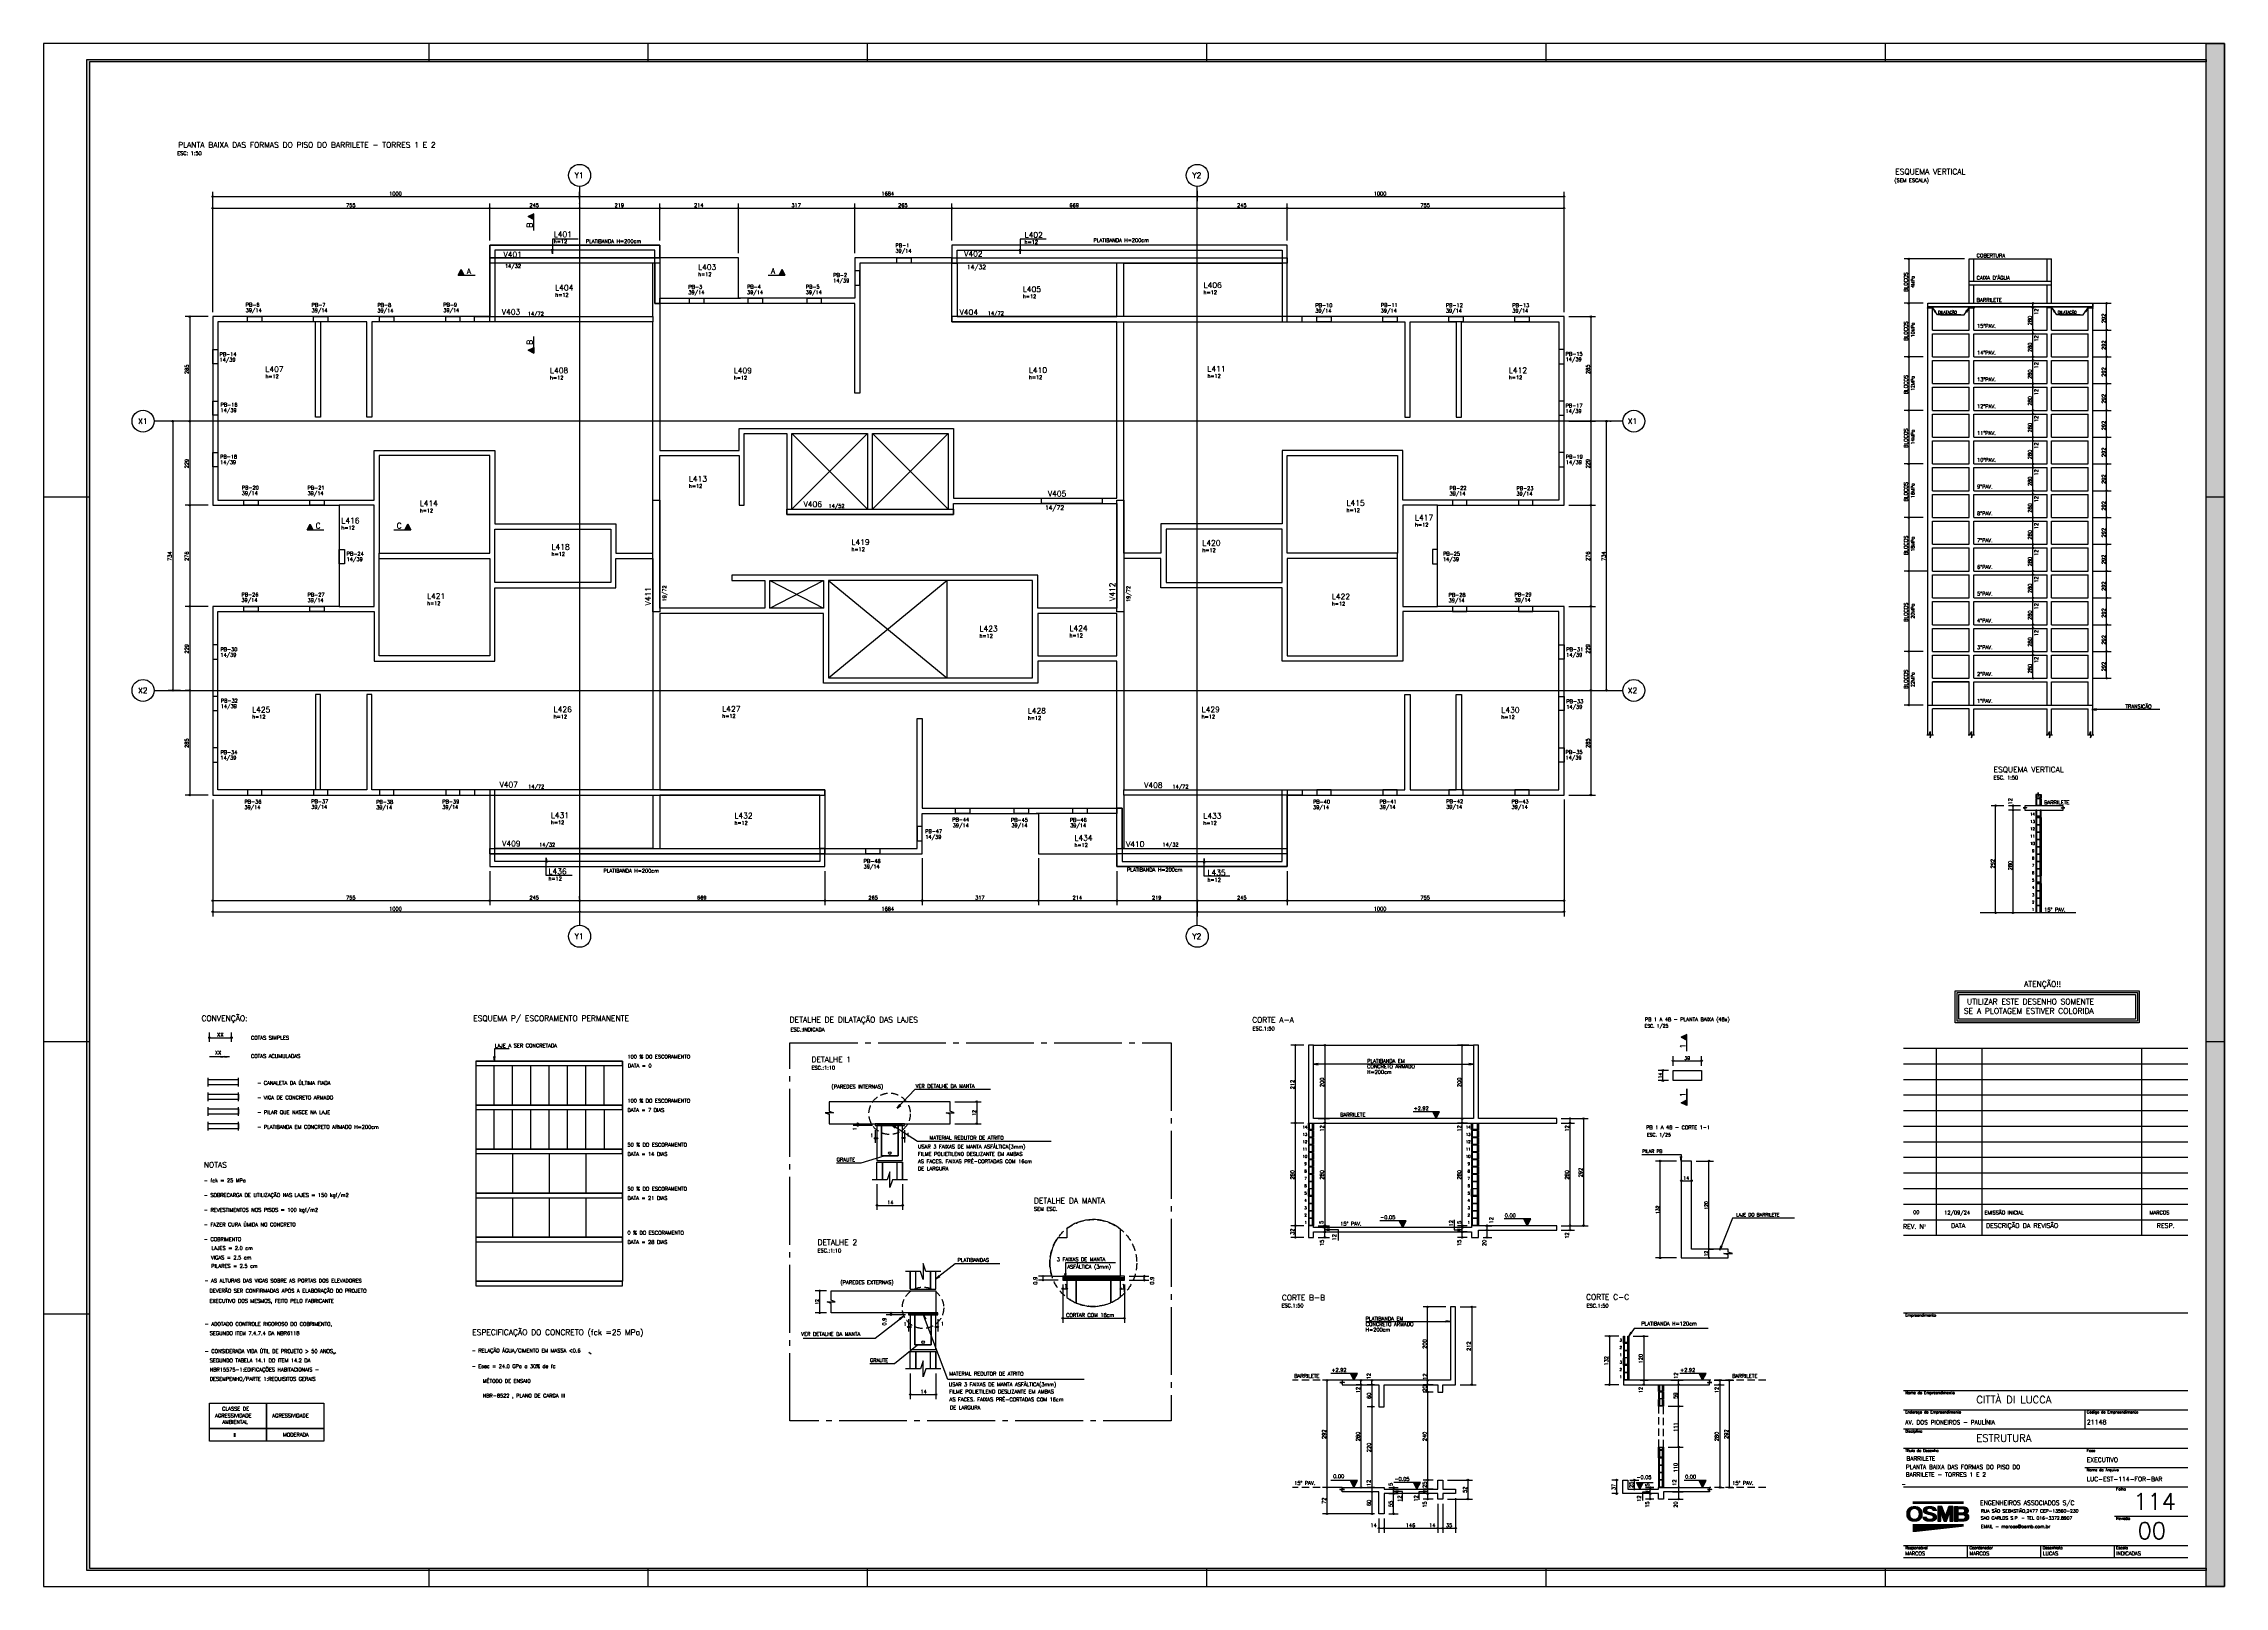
# Model space of a CAD drawing. Extents: x 182 to 6127, y -1204 to 3001.
import ezdxf

# ---------------------------------------------------------------- set-up
doc = ezdxf.new("R2010")
doc.units = 0
doc.header["$LTSCALE"] = 100
doc.header["$MEASUREMENT"] = 0
doc.linetypes.add('ESTILO_TQS_0002', pattern=[0.3, 0.2, -0.1])
doc.linetypes.add('ESTILO_TQS_0004', pattern=[2.4, 1.5, 0.2, 0.15, -0.2, 0.15, -0.2])
doc.layers.get('0').update_dxf_attribs({"color": 245, "linetype": 'CONTINUOUS'})
for name, color, linetype in [('01', 7, 'CONTINUOUS'), ('10', 7, 'CONTINUOUS'), ('100', 7, 'CONTINUOUS'), ('103', 5, 'CONTINUOUS'), ('104', 7, 'CONTINUOUS'), ('11', 7, 'CONTINUOUS'), ('12', 7, 'CONTINUOUS'), ('13', 7, 'CONTINUOUS'), ('16', 5, 'CONTINUOUS'), ('17', 5, 'CONTINUOUS'), ('18', 4, 'CONTINUOUS'), ('19', 5, 'CONTINUOUS'), ('2', 7, 'CONTINUOUS'), ('205', 7, 'ESTILO_TQS_0004'), ('206', 7, 'CONTINUOUS'), ('21', 7, 'CONTINUOUS'), ('210', 7, 'ESTILO_TQS_0002'), ('212', 3, 'CONTINUOUS'), ('221', 102, 'CONTINUOUS'), ('223', 7, 'CONTINUOUS'), ('230', 7, 'CONTINUOUS'), ('235', 7, 'CONTINUOUS'), ('246', 7, 'CONTINUOUS'), ('247', 7, 'CONTINUOUS'), ('248', 5, 'CONTINUOUS'), ('30', 7, 'CONTINUOUS'), ('7', 2, 'CONTINUOUS'), ('8', 7, 'CONTINUOUS'), ('9', 3, 'CONTINUOUS'), ('TEX1', 7, 'CONTINUOUS'), ('TEX2', 7, 'CONTINUOUS')]:
    doc.layers.add(name, color=color, linetype=linetype)
doc.styles.get("Standard").update_dxf_attribs({"font": 'ROMANS.SHX'})

# ---------------------------------------------------------------- blocks, each defined once
blk = doc.blocks.new('H19', base_point=(-13899.373904, 10592.007577))
for p, q in [((-9591.873904, 10944.44117), (-9591.873904, 10950.335702)), ((-9591.373904, 10944.44117), (-9591.373904, 10950.335702)), ((-9590.873904, 10944.44117), (-9590.873904, 10950.335702)), ((-9590.373904, 10944.44117), (-9590.373904, 10950.335702)), ((-9589.873904, 10944.44117), (-9589.873904, 10950.335702)), ((-9589.373904, 10944.44117), (-9589.373904, 10950.335702)), ((-9588.873904, 10944.44117), (-9588.873904, 10950.335702)), ((-9588.373904, 10944.44117), (-9588.373904, 10950.335702)), ((-9587.873904, 10944.44117), (-9587.873904, 10950.335702)), ((-9587.373904, 10944.44117), (-9587.373904, 10950.335702)), ((-9586.873904, 10944.44117), (-9586.873904, 10950.335702)), ((-9586.373904, 10944.44117), (-9586.373904, 10950.335702)), ((-9585.873904, 10944.44117), (-9585.873904, 10950.335702)), ((-9585.373904, 10944.44117), (-9585.373904, 10950.335702)), ((-9584.873904, 10944.44117), (-9584.873904, 10950.335702)), ((-9584.373904, 10944.44117), (-9584.373904, 10950.335702)), ((-9583.873904, 10944.44117), (-9583.873904, 10950.335702)), ((-9583.373904, 10944.44117), (-9583.373904, 10950.335702)), ((-9582.873904, 10944.44117), (-9582.873904, 10950.335702)), ((-9582.373904, 10944.44117), (-9582.373904, 10950.335702)), ((-9581.873904, 10944.44117), (-9581.873904, 10950.335702)), ((-9581.373904, 10944.44117), (-9581.373904, 10950.335702)), ((-9580.873904, 10944.44117), (-9580.873904, 10950.335702)), ((-9580.373904, 10944.44117), (-9580.373904, 10950.335702)), ((-9579.873904, 10944.44117), (-9579.873904, 10950.335702)), ((-9579.373904, 10944.44117), (-9579.373904, 10950.335702)), ((-9578.873904, 10944.44117), (-9578.873904, 10950.335702)), ((-9578.373904, 10944.44117), (-9578.373904, 10950.335702)), ((-9577.873904, 10944.44117), (-9577.873904, 10950.335702)), ((-9577.373904, 10944.44117), (-9577.373904, 10950.335702)), ((-9576.873904, 10944.44117), (-9576.873904, 10950.335702)), ((-9576.373904, 10944.44117), (-9576.373904, 10950.335702)), ((-9575.873904, 10944.44117), (-9575.873904, 10950.335702)), ((-9575.373904, 10944.44117), (-9575.373904, 10950.335702)), ((-9574.873904, 10944.44117), (-9574.873904, 10950.335702)), ((-9574.373904, 10944.44117), (-9574.373904, 10950.335702)), ((-9573.873904, 10944.44117), (-9573.873904, 10950.335702)), ((-9573.373904, 10944.44117), (-9573.373904, 10950.335702)), ((-9572.873904, 10944.44117), (-9572.873904, 10950.335702)), ((-9572.373904, 10944.44117), (-9572.373904, 10950.335702)), ((-9571.873904, 10944.44117), (-9571.873904, 10950.335702)), ((-9571.373904, 10944.44117), (-9571.373904, 10950.335702)), ((-9570.873904, 10944.44117), (-9570.873904, 10950.335702)), ((-9570.373904, 10944.44117), (-9570.373904, 10950.335702)), ((-9569.873904, 10944.44117), (-9569.873904, 10950.335702)), ((-9569.373904, 10944.44117), (-9569.373904, 10950.335702)), ((-9568.873904, 10944.44117), (-9568.873904, 10950.335702)), ((-9568.373904, 10944.44117), (-9568.373904, 10950.335702)), ((-9567.873904, 10944.44117), (-9567.873904, 10950.335702)), ((-9567.373904, 10944.44117), (-9567.373904, 10950.335702)), ((-9566.873904, 10944.44117), (-9566.873904, 10950.335702)), ((-9566.373904, 10944.44117), (-9566.373904, 10950.335702)), ((-9565.873904, 10944.44117), (-9565.873904, 10950.335702)), ((-9565.373904, 10944.44117), (-9565.373904, 10950.335702)), ((-9564.873904, 10944.44117), (-9564.873904, 10950.335702)), ((-9564.373904, 10944.44117), (-9564.373904, 10950.335702)), ((-9563.873904, 10944.44117), (-9563.873904, 10950.335702)), ((-9563.373904, 10944.44117), (-9563.373904, 10950.335702)), ((-9562.873904, 10944.44117), (-9562.873904, 10950.335702)), ((-9562.373904, 10944.44117), (-9562.373904, 10950.335702)), ((-9561.873904, 10944.44117), (-9561.873904, 10950.335702)), ((-9561.373904, 10944.44117), (-9561.373904, 10950.335702)), ((-9560.873904, 10944.44117), (-9560.873904, 10950.335702)), ((-9560.373904, 10944.44117), (-9560.373904, 10950.335702)), ((-9559.873904, 10944.44117), (-9559.873904, 10950.335702)), ((-9559.373904, 10944.44117), (-9559.373904, 10950.335702)), ((-9558.873904, 10944.44117), (-9558.873904, 10950.335702)), ((-9558.373904, 10944.44117), (-9558.373904, 10950.335702)), ((-9557.873904, 10944.44117), (-9557.873904, 10950.335702)), ((-9557.373904, 10944.44117), (-9557.373904, 10950.335702)), ((-9556.873904, 10944.44117), (-9556.873904, 10950.335702)), ((-9556.373904, 10944.44117), (-9556.373904, 10950.335702)), ((-9555.873904, 10944.44117), (-9555.873904, 10950.335702)), ((-9555.373904, 10944.44117), (-9555.373904, 10950.335702)), ((-9554.873904, 10944.44117), (-9554.873904, 10950.335702)), ((-9554.373904, 10944.44117), (-9554.373904, 10950.335702)), ((-9553.873904, 10944.44117), (-9553.873904, 10950.335702)), ((-9553.373904, 10944.44117), (-9553.373904, 10950.335702)), ((-9552.873904, 10944.44117), (-9552.873904, 10950.335702)), ((-9552.373904, 10944.44117), (-9552.373904, 10950.335702)), ((-9551.873904, 10944.44117), (-9551.873904, 10950.335702)), ((-9551.373904, 10944.44117), (-9551.373904, 10950.335702)), ((-9550.873904, 10944.44117), (-9550.873904, 10950.335702)), ((-9550.373904, 10944.44117), (-9550.373904, 10950.335702)), ((-9549.873904, 10944.44117), (-9549.873904, 10950.335702)), ((-9549.373904, 10944.44117), (-9549.373904, 10950.335702)), ((-9548.873904, 10944.44117), (-9548.873904, 10950.335702)), ((-9548.373904, 10944.44117), (-9548.373904, 10950.335702)), ((-9547.873904, 10944.44117), (-9547.873904, 10950.335702)), ((-9547.373904, 10944.44117), (-9547.373904, 10950.335702)), ((-9546.873904, 10944.44117), (-9546.873904, 10950.335702)), ((-9546.373904, 10944.44117), (-9546.373904, 10950.335702)), ((-9545.873904, 10944.44117), (-9545.873904, 10950.335702)), ((-9545.373904, 10944.44117), (-9545.373904, 10950.335702)), ((-9544.873904, 10944.44117), (-9544.873904, 10950.335702)), ((-9544.373904, 10944.44117), (-9544.373904, 10950.335702)), ((-9543.873904, 10944.44117), (-9543.873904, 10950.335702)), ((-9543.373904, 10944.44117), (-9543.373904, 10950.335702)), ((-9542.873904, 10944.44117), (-9542.873904, 10950.335702)), ((-9542.373904, 10944.44117), (-9542.373904, 10950.335702)), ((-9541.873904, 10944.44117), (-9541.873904, 10950.335702)), ((-9541.373904, 10944.44117), (-9541.373904, 10950.335702)), ((-9540.873904, 10944.44117), (-9540.873904, 10950.335702)), ((-9540.373904, 10944.44117), (-9540.373904, 10950.335702)), ((-9539.873904, 10944.44117), (-9539.873904, 10950.335702)), ((-9539.373904, 10944.44117), (-9539.373904, 10950.335702)), ((-9538.873904, 10944.44117), (-9538.873904, 10950.335702)), ((-9538.373904, 10944.44117), (-9538.373904, 10950.335702)), ((-9537.873904, 10944.44117), (-9537.873904, 10950.335702)), ((-9537.373904, 10944.44117), (-9537.373904, 10950.335702)), ((-9536.873904, 10944.44117), (-9536.873904, 10950.335702)), ((-9536.373904, 10944.44117), (-9536.373904, 10950.335702)), ((-9535.873904, 10944.44117), (-9535.873904, 10950.335702)), ((-9535.373904, 10944.44117), (-9535.373904, 10950.335702)), ((-9534.873904, 10944.44117), (-9534.873904, 10950.335702)), ((-9534.373904, 10944.44117), (-9534.373904, 10950.335702)), ((-9533.873904, 10944.44117), (-9533.873904, 10950.335702)), ((-9533.373904, 10944.44117), (-9533.373904, 10950.335702)), ((-9532.873904, 10944.44117), (-9532.873904, 10950.335702)), ((-9532.373904, 10944.44117), (-9532.373904, 10950.335702)), ((-9531.873904, 10944.44117), (-9531.873904, 10950.335702)), ((-9531.373904, 10944.44117), (-9531.373904, 10950.335702)), ((-9530.873904, 10944.44117), (-9530.873904, 10950.335702)), ((-9530.373904, 10944.44117), (-9530.373904, 10950.335702)), ((-9529.873904, 10944.44117), (-9529.873904, 10950.335702)), ((-9529.373904, 10944.44117), (-9529.373904, 10950.335702)), ((-9528.873904, 10944.44117), (-9528.873904, 10950.335702)), ((-9528.373904, 10944.44117), (-9528.373904, 10950.335702)), ((-9527.873904, 10944.44117), (-9527.873904, 10950.335702)), ((-9527.373904, 10944.44117), (-9527.373904, 10950.335702)), ((-9526.873904, 10944.44117), (-9526.873904, 10950.335702)), ((-9526.373904, 10944.44117), (-9526.373904, 10950.335702)), ((-9525.873904, 10944.44117), (-9525.873904, 10950.335702)), ((-9525.373904, 10944.44117), (-9525.373904, 10950.335702)), ((-9524.873904, 10944.44117), (-9524.873904, 10950.335702)), ((-9524.373904, 10944.44117), (-9524.373904, 10950.335702)), ((-9523.873904, 10944.44117), (-9523.873904, 10950.335702)), ((-9523.373904, 10944.44117), (-9523.373904, 10950.335702)), ((-9522.873904, 10944.44117), (-9522.873904, 10950.335702)), ((-9522.373904, 10944.44117), (-9522.373904, 10950.335702)), ((-9521.873904, 10944.44117), (-9521.873904, 10950.335702)), ((-9521.373904, 10944.44117), (-9521.373904, 10950.335702)), ((-9520.873904, 10944.44117), (-9520.873904, 10950.335702)), ((-9520.373904, 10944.44117), (-9520.373904, 10950.335702)), ((-9519.873904, 10944.44117), (-9519.873904, 10950.335702)), ((-9519.373904, 10944.44117), (-9519.373904, 10950.335702)), ((-9518.873904, 10944.44117), (-9518.873904, 10950.335702)), ((-9518.373904, 10944.44117), (-9518.373904, 10950.335702)), ((-9517.873904, 10944.44117), (-9517.873904, 10950.335702)), ((-9517.373904, 10944.44117), (-9517.373904, 10950.335702)), ((-9516.873904, 10944.44117), (-9516.873904, 10950.335702)), ((-9516.373904, 10944.44117), (-9516.373904, 10950.335702)), ((-9515.873904, 10944.44117), (-9515.873904, 10950.335702)), ((-9515.373904, 10944.44117), (-9515.373904, 10950.335702)), ((-9514.873904, 10944.44117), (-9514.873904, 10950.335702)), ((-9514.373904, 10944.44117), (-9514.373904, 10950.335702)), ((-9513.873904, 10944.44117), (-9513.873904, 10950.335702)), ((-9513.373904, 10944.44117), (-9513.373904, 10950.335702)), ((-9512.873904, 10944.44117), (-9512.873904, 10950.335702)), ((-9512.373904, 10944.44117), (-9512.373904, 10950.335702)), ((-9511.873904, 10944.44117), (-9511.873904, 10950.335702)), ((-9511.373904, 10944.44117), (-9511.373904, 10950.335702)), ((-9510.873904, 10944.44117), (-9510.873904, 10950.335702)), ((-9510.373904, 10944.44117), (-9510.373904, 10950.335702)), ((-9509.873904, 10944.44117), (-9509.873904, 10950.335702)), ((-9509.373904, 10944.44117), (-9509.373904, 10950.335702)), ((-9508.873904, 10944.44117), (-9508.873904, 10950.335702)), ((-9508.373904, 10944.44117), (-9508.373904, 10950.335702)), ((-9507.873904, 10944.44117), (-9507.873904, 10950.335702)), ((-9507.373904, 10944.44117), (-9507.373904, 10950.335702)), ((-9506.873904, 10944.44117), (-9506.873904, 10950.335702)), ((-9506.373904, 10944.44117), (-9506.373904, 10950.335702)), ((-9505.873904, 10944.44117), (-9505.873904, 10950.335702)), ((-9505.373904, 10944.44117), (-9505.373904, 10950.335702)), ((-9504.873904, 10944.44117), (-9504.873904, 10950.335702)), ((-9504.373904, 10944.44117), (-9504.373904, 10950.335702)), ((-9503.873904, 10944.44117), (-9503.873904, 10950.335702)), ((-9503.373904, 10944.44117), (-9503.373904, 10950.335702)), ((-9502.873904, 10944.44117), (-9502.873904, 10950.335702)), ((-9502.373904, 10944.44117), (-9502.373904, 10950.335702)), ((-9501.873904, 10944.44117), (-9501.873904, 10950.335702)), ((-9501.373904, 10944.44117), (-9501.373904, 10950.335702)), ((-9500.873904, 10944.44117), (-9500.873904, 10950.335702)), ((-9500.373904, 10944.44117), (-9500.373904, 10950.335702)), ((-9499.873904, 10944.44117), (-9499.873904, 10950.335702)), ((-9499.373904, 10944.44117), (-9499.373904, 10950.335702)), ((-9498.873904, 10944.44117), (-9498.873904, 10950.335702)), ((-9498.373904, 10944.44117), (-9498.373904, 10950.335702)), ((-9497.873904, 10944.44117), (-9497.873904, 10950.335702)), ((-9497.373904, 10944.44117), (-9497.373904, 10950.335702)), ((-9496.873904, 10944.44117), (-9496.873904, 10950.335702)), ((-9496.373904, 10944.44117), (-9496.373904, 10950.335702)), ((-9495.873904, 10944.44117), (-9495.873904, 10950.335702)), ((-9495.373904, 10944.44117), (-9495.373904, 10950.335702)), ((-9494.873904, 10944.44117), (-9494.873904, 10950.335702)), ((-9494.373904, 10944.44117), (-9494.373904, 10950.335702)), ((-9493.873904, 10944.44117), (-9493.873904, 10950.335702)), ((-9493.373904, 10944.44117), (-9493.373904, 10950.335702)), ((-9492.873904, 10944.44117), (-9492.873904, 10950.335702)), ((-9492.373904, 10944.44117), (-9492.373904, 10950.335702)), ((-9491.873904, 10944.44117), (-9491.873904, 10950.335702)), ((-9491.373904, 10944.44117), (-9491.373904, 10950.335702)), ((-9490.873904, 10944.44117), (-9490.873904, 10950.335702)), ((-9490.373904, 10944.44117), (-9490.373904, 10950.335702)), ((-9489.873904, 10944.44117), (-9489.873904, 10950.335702)), ((-9489.373904, 10944.44117), (-9489.373904, 10950.335702)), ((-9488.873904, 10944.44117), (-9488.873904, 10950.335702)), ((-9488.373904, 10944.44117), (-9488.373904, 10950.335702)), ((-9487.873904, 10944.44117), (-9487.873904, 10950.335702)), ((-9487.373904, 10944.44117), (-9487.373904, 10950.335702)), ((-9486.873904, 10944.44117), (-9486.873904, 10950.335702)), ((-9486.373904, 10944.44117), (-9486.373904, 10950.335702)), ((-9485.873904, 10944.44117), (-9485.873904, 10950.335702)), ((-9485.373904, 10944.44117), (-9485.373904, 10950.335702)), ((-9484.873904, 10944.44117), (-9484.873904, 10950.335702)), ((-9484.373904, 10944.44117), (-9484.373904, 10950.335702)), ((-9483.873904, 10944.44117), (-9483.873904, 10950.335702)), ((-9483.373904, 10944.44117), (-9483.373904, 10950.335702)), ((-9482.873904, 10944.44117), (-9482.873904, 10950.335702)), ((-9482.373904, 10944.44117), (-9482.373904, 10950.335702)), ((-9481.873904, 10944.44117), (-9481.873904, 10950.335702)), ((-9481.373904, 10944.44117), (-9481.373904, 10950.335702)), ((-9480.873904, 10944.44117), (-9480.873904, 10950.335702)), ((-9480.373904, 10944.44117), (-9480.373904, 10950.335702)), ((-9479.873904, 10944.44117), (-9479.873904, 10950.335702)), ((-9479.373904, 10944.44117), (-9479.373904, 10950.335702)), ((-9478.873904, 10944.44117), (-9478.873904, 10950.335702)), ((-9478.373904, 10944.44117), (-9478.373904, 10950.335702)), ((-9477.873904, 10944.44117), (-9477.873904, 10950.335702)), ((-9477.373904, 10944.44117), (-9477.373904, 10950.335702)), ((-9476.873904, 10944.44117), (-9476.873904, 10950.335702)), ((-9476.373904, 10944.44117), (-9476.373904, 10950.335702)), ((-9475.873904, 10944.44117), (-9475.873904, 10950.335702)), ((-9475.373904, 10944.44117), (-9475.373904, 10950.335702)), ((-9474.873904, 10944.44117), (-9474.873904, 10950.335702)), ((-9474.373904, 10944.44117), (-9474.373904, 10950.335702)), ((-9473.873904, 10944.44117), (-9473.873904, 10950.335702)), ((-9473.373904, 10944.44117), (-9473.373904, 10950.335702)), ((-9472.873904, 10944.44117), (-9472.873904, 10950.335702)), ((-9472.373904, 10944.44117), (-9472.373904, 10950.335702)), ((-9471.873904, 10944.44117), (-9471.873904, 10950.335702)), ((-9471.373904, 10944.44117), (-9471.373904, 10950.335702)), ((-9470.873904, 10944.44117), (-9470.873904, 10950.335702)), ((-9470.373904, 10944.44117), (-9470.373904, 10950.335702)), ((-9469.873904, 10944.44117), (-9469.873904, 10950.335702)), ((-9469.373904, 10944.44117), (-9469.373904, 10950.335702)), ((-9468.873904, 10944.44117), (-9468.873904, 10950.335702)), ((-9468.373904, 10944.44117), (-9468.373904, 10950.335702))]:
    blk.add_line(p, q)
blk = doc.blocks.new('H20', base_point=(-13899.373904, 10592.007577))
for p, q in [((-9607.604373, 10915.726327), (-9607.604373, 10923.386483)), ((-9607.104373, 10913.046639), (-9607.104373, 10926.085702)), ((-9606.604373, 10911.960702), (-9606.604373, 10927.171639)), ((-9606.104373, 10910.87867), (-9606.104373, 10928.257577)), ((-9605.604373, 10909.792733), (-9605.604373, 10929.343514)), ((-9605.104373, 10908.710702), (-9605.104373, 10930.433358)), ((-9604.604373, 10907.937264), (-9604.604373, 10931.202889)), ((-9604.104373, 10907.402108), (-9604.104373, 10931.734139)), ((-9603.604373, 10906.870858), (-9603.604373, 10932.269295)), ((-9603.104373, 10906.335702), (-9603.104373, 10932.800545)), ((-9602.604373, 10905.800545), (-9602.604373, 10933.335702)), ((-9602.104373, 10905.265389), (-9602.104373, 10933.866952)), ((-9601.604373, 10904.730233), (-9601.604373, 10934.402108)), ((-9601.104373, 10904.198983), (-9601.104373, 10934.933358)), ((-9600.604373, 10903.874764), (-9600.604373, 10935.257577)), ((-9600.104373, 10923.741952), (-9600.104373, 10935.507577)), ((-9599.604373, 10925.140389), (-9599.604373, 10935.757577)), ((-9599.104373, 10926.538827), (-9599.104373, 10936.007577)), ((-9598.604373, 10927.480233), (-9598.604373, 10936.257577)), ((-9598.104373, 10928.105233), (-9598.104373, 10936.507577)), ((-9597.604373, 10928.730233), (-9597.604373, 10936.757577)), ((-9597.104373, 10929.355233), (-9597.104373, 10937.007577)), ((-9596.604373, 10929.945077), (-9596.604373, 10937.257577)), ((-9596.104373, 10930.214608), (-9596.104373, 10937.507577)), ((-9595.604373, 10930.488045), (-9595.604373, 10937.757577)), ((-9595.104373, 10930.761483), (-9595.104373, 10937.843514)), ((-9594.604373, 10931.03492), (-9594.604373, 10937.917733)), ((-9594.104373, 10931.304452), (-9594.104373, 10937.988045)), ((-9593.604373, 10931.577889), (-9593.604373, 10938.062264)), ((-9593.104373, 10931.765389), (-9593.104373, 10938.132577)), ((-9592.604373, 10931.839608), (-9592.604373, 10938.206795)), ((-9592.104373, 10931.917733), (-9592.104373, 10938.281014)), ((-9591.604373, 10931.991952), (-9591.604373, 10938.351327)), ((-9591.104373, 10932.070077), (-9591.104373, 10938.425545)), ((-9590.604373, 10932.144295), (-9590.604373, 10938.495858)), ((-9590.104373, 10932.22242), (-9590.104373, 10938.570077)), ((-9589.604373, 10932.296639), (-9589.604373, 10938.640389)), ((-9589.104373, 10932.374764), (-9589.104373, 10938.714608)), ((-9600.104373, 10903.632577), (-9600.104373, 10915.44117)), ((-9599.604373, 10903.386483), (-9599.604373, 10914.06617)), ((-9599.104373, 10903.140389), (-9599.104373, 10912.687264)), ((-9598.604373, 10902.894295), (-9598.604373, 10911.75367)), ((-9598.104373, 10902.652108), (-9598.104373, 10911.12867)), ((-9597.604373, 10902.406014), (-9597.604373, 10910.50367)), ((-9597.104373, 10902.15992), (-9597.104373, 10909.874764)), ((-9596.604373, 10901.913827), (-9596.604373, 10909.288827)), ((-9596.104373, 10901.671639), (-9596.104373, 10909.015389)), ((-9595.604373, 10901.425545), (-9595.604373, 10908.745858)), ((-9595.104373, 10901.335702), (-9595.104373, 10908.47242)), ((-9594.604373, 10901.265389), (-9594.604373, 10908.198983)), ((-9594.104373, 10901.19117), (-9594.104373, 10907.925545)), ((-9593.604373, 10901.116952), (-9593.604373, 10907.656014)), ((-9593.104373, 10901.042733), (-9593.104373, 10907.468514)), ((-9592.604373, 10900.97242), (-9592.604373, 10907.390389)), ((-9592.104373, 10900.898202), (-9592.104373, 10907.312264)), ((-9591.604373, 10900.823983), (-9591.604373, 10907.234139)), ((-9591.104373, 10900.749764), (-9591.104373, 10907.15992)), ((-9590.604373, 10900.679452), (-9590.604373, 10907.081795)), ((-9590.104373, 10900.605233), (-9590.104373, 10907.00367)), ((-9589.604373, 10900.531014), (-9589.604373, 10906.925545)), ((-9589.104373, 10900.456795), (-9589.104373, 10906.851327))]:
    blk.add_line(p, q)
blk = doc.blocks.new('H21', base_point=(-13899.373904, 10592.007577))
for p, q in [((-9607.604373, 10915.726327), (-9607.604373, 10923.386483)), ((-9607.104373, 10913.046639), (-9607.104373, 10926.085702)), ((-9606.604373, 10911.960702), (-9606.604373, 10927.171639)), ((-9606.104373, 10910.87867), (-9606.104373, 10928.257577)), ((-9605.604373, 10909.792733), (-9605.604373, 10929.343514)), ((-9605.104373, 10908.710702), (-9605.104373, 10930.433358)), ((-9604.604373, 10907.937264), (-9604.604373, 10931.202889)), ((-9604.104373, 10907.402108), (-9604.104373, 10931.734139)), ((-9603.604373, 10906.870858), (-9603.604373, 10932.269295)), ((-9603.104373, 10906.335702), (-9603.104373, 10932.800545)), ((-9602.604373, 10905.800545), (-9602.604373, 10933.335702)), ((-9602.104373, 10905.265389), (-9602.104373, 10933.866952)), ((-9601.604373, 10904.730233), (-9601.604373, 10934.402108)), ((-9601.104373, 10904.198983), (-9601.104373, 10934.933358)), ((-9600.604373, 10903.874764), (-9600.604373, 10935.257577)), ((-9600.104373, 10923.741952), (-9600.104373, 10935.507577)), ((-9599.604373, 10925.140389), (-9599.604373, 10935.757577)), ((-9599.104373, 10926.538827), (-9599.104373, 10936.007577)), ((-9598.604373, 10927.480233), (-9598.604373, 10936.257577)), ((-9598.104373, 10928.105233), (-9598.104373, 10936.507577)), ((-9597.604373, 10928.730233), (-9597.604373, 10936.757577)), ((-9597.104373, 10929.355233), (-9597.104373, 10937.007577)), ((-9596.604373, 10929.945077), (-9596.604373, 10937.257577)), ((-9596.104373, 10930.214608), (-9596.104373, 10937.507577)), ((-9595.604373, 10930.488045), (-9595.604373, 10937.757577)), ((-9595.104373, 10930.761483), (-9595.104373, 10937.843514)), ((-9594.604373, 10931.03492), (-9594.604373, 10937.917733)), ((-9594.104373, 10931.304452), (-9594.104373, 10937.988045)), ((-9593.604373, 10931.577889), (-9593.604373, 10938.062264)), ((-9593.104373, 10931.765389), (-9593.104373, 10938.132577)), ((-9592.604373, 10931.839608), (-9592.604373, 10938.206795)), ((-9592.104373, 10931.917733), (-9592.104373, 10938.281014)), ((-9591.604373, 10931.991952), (-9591.604373, 10938.351327)), ((-9591.104373, 10932.070077), (-9591.104373, 10938.425545)), ((-9590.604373, 10932.144295), (-9590.604373, 10938.495858)), ((-9590.104373, 10932.22242), (-9590.104373, 10938.570077)), ((-9589.604373, 10932.296639), (-9589.604373, 10938.640389)), ((-9589.104373, 10932.374764), (-9589.104373, 10938.714608)), ((-9600.104373, 10903.632577), (-9600.104373, 10915.44117)), ((-9599.604373, 10903.386483), (-9599.604373, 10914.06617)), ((-9599.104373, 10903.140389), (-9599.104373, 10912.687264)), ((-9598.604373, 10902.894295), (-9598.604373, 10911.75367)), ((-9598.104373, 10902.652108), (-9598.104373, 10911.12867)), ((-9597.604373, 10902.406014), (-9597.604373, 10910.50367)), ((-9597.104373, 10902.15992), (-9597.104373, 10909.874764)), ((-9596.604373, 10901.913827), (-9596.604373, 10909.288827)), ((-9596.104373, 10901.671639), (-9596.104373, 10909.015389)), ((-9595.604373, 10901.425545), (-9595.604373, 10908.745858)), ((-9595.104373, 10901.335702), (-9595.104373, 10908.47242)), ((-9594.604373, 10901.265389), (-9594.604373, 10908.198983)), ((-9594.104373, 10901.19117), (-9594.104373, 10907.925545)), ((-9593.604373, 10901.116952), (-9593.604373, 10907.656014)), ((-9593.104373, 10901.042733), (-9593.104373, 10907.468514)), ((-9592.604373, 10900.97242), (-9592.604373, 10907.390389)), ((-9592.104373, 10900.898202), (-9592.104373, 10907.312264)), ((-9591.604373, 10900.823983), (-9591.604373, 10907.234139)), ((-9591.104373, 10900.749764), (-9591.104373, 10907.15992)), ((-9590.604373, 10900.679452), (-9590.604373, 10907.081795)), ((-9590.104373, 10900.605233), (-9590.104373, 10907.00367)), ((-9589.604373, 10900.531014), (-9589.604373, 10906.925545)), ((-9589.104373, 10900.456795), (-9589.104373, 10906.851327))]:
    blk.add_line(p, q)
blk = doc.blocks.new('H22', base_point=(-13899.373904, 10592.007577))
for p, q in [((-9607.604373, 10915.726327), (-9607.604373, 10923.386483)), ((-9607.104373, 10913.046639), (-9607.104373, 10926.085702)), ((-9606.604373, 10911.960702), (-9606.604373, 10927.171639)), ((-9606.104373, 10910.87867), (-9606.104373, 10928.257577)), ((-9605.604373, 10909.792733), (-9605.604373, 10929.343514)), ((-9605.104373, 10908.710702), (-9605.104373, 10930.433358)), ((-9604.604373, 10907.937264), (-9604.604373, 10931.202889)), ((-9604.104373, 10907.402108), (-9604.104373, 10931.734139)), ((-9603.604373, 10906.870858), (-9603.604373, 10932.269295)), ((-9603.104373, 10906.335702), (-9603.104373, 10932.800545)), ((-9602.604373, 10905.800545), (-9602.604373, 10933.335702)), ((-9602.104373, 10905.265389), (-9602.104373, 10933.866952)), ((-9601.604373, 10904.730233), (-9601.604373, 10934.402108)), ((-9601.104373, 10904.198983), (-9601.104373, 10934.933358)), ((-9600.604373, 10903.874764), (-9600.604373, 10935.257577)), ((-9600.104373, 10923.741952), (-9600.104373, 10935.507577)), ((-9599.604373, 10925.140389), (-9599.604373, 10935.757577)), ((-9599.104373, 10926.538827), (-9599.104373, 10936.007577)), ((-9598.604373, 10927.480233), (-9598.604373, 10936.257577)), ((-9598.104373, 10928.105233), (-9598.104373, 10936.507577)), ((-9597.604373, 10928.730233), (-9597.604373, 10936.757577)), ((-9597.104373, 10929.355233), (-9597.104373, 10937.007577)), ((-9596.604373, 10929.945077), (-9596.604373, 10937.257577)), ((-9596.104373, 10930.214608), (-9596.104373, 10937.507577)), ((-9595.604373, 10930.488045), (-9595.604373, 10937.757577)), ((-9595.104373, 10930.761483), (-9595.104373, 10937.843514)), ((-9594.604373, 10931.03492), (-9594.604373, 10937.917733)), ((-9594.104373, 10931.304452), (-9594.104373, 10937.988045)), ((-9593.604373, 10931.577889), (-9593.604373, 10938.062264)), ((-9593.104373, 10931.765389), (-9593.104373, 10938.132577)), ((-9592.604373, 10931.839608), (-9592.604373, 10938.206795)), ((-9592.104373, 10931.917733), (-9592.104373, 10938.281014)), ((-9591.604373, 10931.991952), (-9591.604373, 10938.351327)), ((-9591.104373, 10932.070077), (-9591.104373, 10938.425545)), ((-9590.604373, 10932.144295), (-9590.604373, 10938.495858)), ((-9590.104373, 10932.22242), (-9590.104373, 10938.570077)), ((-9589.604373, 10932.296639), (-9589.604373, 10938.640389)), ((-9589.104373, 10932.374764), (-9589.104373, 10938.714608)), ((-9600.104373, 10903.632577), (-9600.104373, 10915.44117)), ((-9599.604373, 10903.386483), (-9599.604373, 10914.06617)), ((-9599.104373, 10903.140389), (-9599.104373, 10912.687264)), ((-9598.604373, 10902.894295), (-9598.604373, 10911.75367)), ((-9598.104373, 10902.652108), (-9598.104373, 10911.12867)), ((-9597.604373, 10902.406014), (-9597.604373, 10910.50367)), ((-9597.104373, 10902.15992), (-9597.104373, 10909.874764)), ((-9596.604373, 10901.913827), (-9596.604373, 10909.288827)), ((-9596.104373, 10901.671639), (-9596.104373, 10909.015389)), ((-9595.604373, 10901.425545), (-9595.604373, 10908.745858)), ((-9595.104373, 10901.335702), (-9595.104373, 10908.47242)), ((-9594.604373, 10901.265389), (-9594.604373, 10908.198983)), ((-9594.104373, 10901.19117), (-9594.104373, 10907.925545)), ((-9593.604373, 10901.116952), (-9593.604373, 10907.656014)), ((-9593.104373, 10901.042733), (-9593.104373, 10907.468514)), ((-9592.604373, 10900.97242), (-9592.604373, 10907.390389)), ((-9592.104373, 10900.898202), (-9592.104373, 10907.312264)), ((-9591.604373, 10900.823983), (-9591.604373, 10907.234139)), ((-9591.104373, 10900.749764), (-9591.104373, 10907.15992)), ((-9590.604373, 10900.679452), (-9590.604373, 10907.081795)), ((-9590.104373, 10900.605233), (-9590.104373, 10907.00367)), ((-9589.604373, 10900.531014), (-9589.604373, 10906.925545)), ((-9589.104373, 10900.456795), (-9589.104373, 10906.851327))]:
    blk.add_line(p, q)
blk = doc.blocks.new('H23', base_point=(-13899.373904, 10592.007577))
for p, q in [((-9607.604373, 10915.726327), (-9607.604373, 10923.386483)), ((-9607.104373, 10913.046639), (-9607.104373, 10926.085702)), ((-9606.604373, 10911.960702), (-9606.604373, 10927.171639)), ((-9606.104373, 10910.87867), (-9606.104373, 10928.257577)), ((-9605.604373, 10909.792733), (-9605.604373, 10929.343514)), ((-9605.104373, 10908.710702), (-9605.104373, 10930.433358)), ((-9604.604373, 10907.937264), (-9604.604373, 10931.202889)), ((-9604.104373, 10907.402108), (-9604.104373, 10931.734139)), ((-9603.604373, 10906.870858), (-9603.604373, 10932.269295)), ((-9603.104373, 10906.335702), (-9603.104373, 10932.800545)), ((-9602.604373, 10905.800545), (-9602.604373, 10933.335702)), ((-9602.104373, 10905.265389), (-9602.104373, 10933.866952)), ((-9601.604373, 10904.730233), (-9601.604373, 10934.402108)), ((-9601.104373, 10904.198983), (-9601.104373, 10934.933358)), ((-9600.604373, 10903.874764), (-9600.604373, 10935.257577)), ((-9600.104373, 10923.741952), (-9600.104373, 10935.507577)), ((-9599.604373, 10925.140389), (-9599.604373, 10935.757577)), ((-9599.104373, 10926.538827), (-9599.104373, 10936.007577)), ((-9598.604373, 10927.480233), (-9598.604373, 10936.257577)), ((-9598.104373, 10928.105233), (-9598.104373, 10936.507577)), ((-9597.604373, 10928.730233), (-9597.604373, 10936.757577)), ((-9597.104373, 10929.355233), (-9597.104373, 10937.007577)), ((-9596.604373, 10929.945077), (-9596.604373, 10937.257577)), ((-9596.104373, 10930.214608), (-9596.104373, 10937.507577)), ((-9595.604373, 10930.488045), (-9595.604373, 10937.757577)), ((-9595.104373, 10930.761483), (-9595.104373, 10937.843514)), ((-9594.604373, 10931.03492), (-9594.604373, 10937.917733)), ((-9594.104373, 10931.304452), (-9594.104373, 10937.988045)), ((-9593.604373, 10931.577889), (-9593.604373, 10938.062264)), ((-9593.104373, 10931.765389), (-9593.104373, 10938.132577)), ((-9592.604373, 10931.839608), (-9592.604373, 10938.206795)), ((-9592.104373, 10931.917733), (-9592.104373, 10938.281014)), ((-9591.604373, 10931.991952), (-9591.604373, 10938.351327)), ((-9591.104373, 10932.070077), (-9591.104373, 10938.425545)), ((-9590.604373, 10932.144295), (-9590.604373, 10938.495858)), ((-9590.104373, 10932.22242), (-9590.104373, 10938.570077)), ((-9589.604373, 10932.296639), (-9589.604373, 10938.640389)), ((-9589.104373, 10932.374764), (-9589.104373, 10938.714608)), ((-9600.104373, 10903.632577), (-9600.104373, 10915.44117)), ((-9599.604373, 10903.386483), (-9599.604373, 10914.06617)), ((-9599.104373, 10903.140389), (-9599.104373, 10912.687264)), ((-9598.604373, 10902.894295), (-9598.604373, 10911.75367)), ((-9598.104373, 10902.652108), (-9598.104373, 10911.12867)), ((-9597.604373, 10902.406014), (-9597.604373, 10910.50367)), ((-9597.104373, 10902.15992), (-9597.104373, 10909.874764)), ((-9596.604373, 10901.913827), (-9596.604373, 10909.288827)), ((-9596.104373, 10901.671639), (-9596.104373, 10909.015389)), ((-9595.604373, 10901.425545), (-9595.604373, 10908.745858)), ((-9595.104373, 10901.335702), (-9595.104373, 10908.47242)), ((-9594.604373, 10901.265389), (-9594.604373, 10908.198983)), ((-9594.104373, 10901.19117), (-9594.104373, 10907.925545)), ((-9593.604373, 10901.116952), (-9593.604373, 10907.656014)), ((-9593.104373, 10901.042733), (-9593.104373, 10907.468514)), ((-9592.604373, 10900.97242), (-9592.604373, 10907.390389)), ((-9592.104373, 10900.898202), (-9592.104373, 10907.312264)), ((-9591.604373, 10900.823983), (-9591.604373, 10907.234139)), ((-9591.104373, 10900.749764), (-9591.104373, 10907.15992)), ((-9590.604373, 10900.679452), (-9590.604373, 10907.081795)), ((-9590.104373, 10900.605233), (-9590.104373, 10907.00367)), ((-9589.604373, 10900.531014), (-9589.604373, 10906.925545)), ((-9589.104373, 10900.456795), (-9589.104373, 10906.851327))]:
    blk.add_line(p, q)
blk = doc.blocks.new('H26', base_point=(-13899.373904, 10592.007577))
for p, q in [((-9481.580935, 10907.277108), (-9481.580935, 10923.046639)), ((-9481.080935, 10931.761483), (-9481.080935, 10937.90992)), ((-9481.080935, 10916.898202), (-9481.080935, 10923.046639)), ((-9480.580935, 10931.761483), (-9480.580935, 10937.90992)), ((-9480.580935, 10916.898202), (-9480.580935, 10923.046639)), ((-9480.080935, 10931.761483), (-9480.080935, 10937.90992)), ((-9480.080935, 10916.898202), (-9480.080935, 10923.046639)), ((-9479.580935, 10931.761483), (-9479.580935, 10937.90992)), ((-9479.580935, 10916.898202), (-9479.580935, 10923.046639)), ((-9479.080935, 10931.761483), (-9479.080935, 10937.90992)), ((-9479.080935, 10916.898202), (-9479.080935, 10923.046639)), ((-9478.580935, 10931.761483), (-9478.580935, 10937.90992)), ((-9478.580935, 10916.898202), (-9478.580935, 10923.046639)), ((-9478.080935, 10931.761483), (-9478.080935, 10937.90992)), ((-9478.080935, 10916.898202), (-9478.080935, 10923.046639)), ((-9477.580935, 10931.761483), (-9477.580935, 10937.90992)), ((-9477.580935, 10916.898202), (-9477.580935, 10923.046639)), ((-9477.080935, 10931.761483), (-9477.080935, 10937.90992)), ((-9477.080935, 10916.898202), (-9477.080935, 10923.046639)), ((-9476.580935, 10931.761483), (-9476.580935, 10937.90992)), ((-9476.580935, 10916.898202), (-9476.580935, 10923.046639)), ((-9476.080935, 10931.761483), (-9476.080935, 10937.90992)), ((-9476.080935, 10916.898202), (-9476.080935, 10923.046639)), ((-9475.580935, 10931.761483), (-9475.580935, 10937.90992)), ((-9475.580935, 10916.898202), (-9475.580935, 10923.046639)), ((-9475.080935, 10931.761483), (-9475.080935, 10937.90992)), ((-9475.080935, 10916.898202), (-9475.080935, 10923.046639)), ((-9474.580935, 10931.761483), (-9474.580935, 10937.90992)), ((-9474.580935, 10916.898202), (-9474.580935, 10923.046639)), ((-9474.080935, 10931.761483), (-9474.080935, 10937.90992)), ((-9474.080935, 10916.898202), (-9474.080935, 10923.046639)), ((-9473.580935, 10931.761483), (-9473.580935, 10937.90992)), ((-9473.580935, 10916.898202), (-9473.580935, 10923.046639)), ((-9473.080935, 10931.761483), (-9473.080935, 10937.90992)), ((-9473.080935, 10916.898202), (-9473.080935, 10923.046639)), ((-9472.580935, 10931.761483), (-9472.580935, 10937.90992)), ((-9472.580935, 10916.898202), (-9472.580935, 10923.046639)), ((-9472.080935, 10931.761483), (-9472.080935, 10937.90992)), ((-9472.080935, 10916.898202), (-9472.080935, 10923.046639)), ((-9471.580935, 10931.761483), (-9471.580935, 10937.90992)), ((-9471.580935, 10916.898202), (-9471.580935, 10923.046639)), ((-9471.080935, 10931.761483), (-9471.080935, 10937.90992)), ((-9471.080935, 10916.898202), (-9471.080935, 10923.046639)), ((-9470.580935, 10931.761483), (-9470.580935, 10937.90992)), ((-9470.580935, 10916.898202), (-9470.580935, 10923.046639)), ((-9470.080935, 10931.761483), (-9470.080935, 10937.90992)), ((-9470.080935, 10916.898202), (-9470.080935, 10923.046639)), ((-9469.580935, 10931.761483), (-9469.580935, 10937.90992)), ((-9469.580935, 10916.898202), (-9469.580935, 10923.046639)), ((-9469.080935, 10931.706795), (-9469.080935, 10937.902108)), ((-9469.080935, 10916.898202), (-9469.080935, 10923.101327)), ((-9468.580935, 10931.648202), (-9468.580935, 10937.855233)), ((-9468.580935, 10916.898202), (-9468.580935, 10923.15992)), ((-9468.080935, 10931.585702), (-9468.080935, 10937.808358)), ((-9468.080935, 10916.84742), (-9468.080935, 10923.22242)), ((-9467.580935, 10931.448983), (-9467.580935, 10937.765389)), ((-9467.580935, 10916.781014), (-9467.580935, 10923.370858)), ((-9467.080935, 10931.241952), (-9467.080935, 10937.718514)), ((-9467.080935, 10916.714608), (-9467.080935, 10923.59742)), ((-9466.580935, 10931.03492), (-9466.580935, 10937.671639)), ((-9466.580935, 10916.62867), (-9466.580935, 10923.827889)), ((-9466.080935, 10930.675545), (-9466.080935, 10937.62867)), ((-9466.080935, 10916.417733), (-9466.080935, 10924.175545)), ((-9465.580935, 10930.226327), (-9465.580935, 10937.581795)), ((-9465.580935, 10916.206795), (-9465.580935, 10924.593514)), ((-9465.080935, 10929.62867), (-9465.080935, 10937.53492)), ((-9465.080935, 10915.999764), (-9465.080935, 10925.179452)), ((-9464.580935, 10928.866952), (-9464.580935, 10937.460702)), ((-9464.580935, 10915.585702), (-9464.580935, 10925.94117)), ((-9464.080935, 10915.171639), (-9464.080935, 10937.296639)), ((-9463.580935, 10914.573983), (-9463.580935, 10937.12867)), ((-9463.080935, 10913.730233), (-9463.080935, 10936.964608)), ((-9462.580935, 10901.839608), (-9462.580935, 10936.800545)), ((-9462.080935, 10902.015389), (-9462.080935, 10936.632577)), ((-9461.580935, 10902.195077), (-9461.580935, 10936.468514)), ((-9461.080935, 10902.374764), (-9461.080935, 10936.304452)), ((-9460.580935, 10902.554452), (-9460.580935, 10936.015389)), ((-9460.080935, 10902.730233), (-9460.080935, 10935.656014)), ((-9459.580935, 10920.523202), (-9459.580935, 10935.300545)), ((-9459.580935, 10902.90992), (-9459.580935, 10920.34742)), ((-9459.080935, 10920.808358), (-9459.080935, 10934.94117)), ((-9459.080935, 10903.19117), (-9459.080935, 10920.136483)), ((-9458.580935, 10921.093514), (-9458.580935, 10934.585702)), ((-9458.580935, 10903.573983), (-9458.580935, 10919.921639)), ((-9458.080935, 10921.382577), (-9458.080935, 10934.226327)), ((-9458.080935, 10903.956795), (-9458.080935, 10919.706795)), ((-9457.580935, 10921.870858), (-9457.580935, 10933.581795)), ((-9457.580935, 10904.339608), (-9457.580935, 10919.413827)), ((-9457.080935, 10922.366952), (-9457.080935, 10932.823983)), ((-9457.080935, 10904.72242), (-9457.080935, 10918.980233)), ((-9456.580935, 10923.073983), (-9456.580935, 10932.070077)), ((-9456.580935, 10905.105233), (-9456.580935, 10918.550545)), ((-9456.080935, 10923.97242), (-9456.080935, 10931.312264)), ((-9456.080935, 10905.72242), (-9456.080935, 10918.089608)), ((-9455.580935, 10925.519295), (-9455.580935, 10928.800545)), ((-9455.580935, 10906.507577), (-9455.580935, 10917.382577)), ((-9481.080935, 10901.19117), (-9481.080935, 10907.277108)), ((-9480.580935, 10901.19117), (-9480.580935, 10907.277108)), ((-9480.080935, 10901.19117), (-9480.080935, 10907.277108)), ((-9479.580935, 10901.19117), (-9479.580935, 10907.277108)), ((-9479.080935, 10901.19117), (-9479.080935, 10907.277108)), ((-9478.580935, 10901.19117), (-9478.580935, 10907.277108)), ((-9478.080935, 10901.19117), (-9478.080935, 10907.277108)), ((-9477.580935, 10901.19117), (-9477.580935, 10907.277108)), ((-9477.080935, 10901.19117), (-9477.080935, 10907.277108)), ((-9476.580935, 10901.19117), (-9476.580935, 10907.277108)), ((-9476.080935, 10901.19117), (-9476.080935, 10907.277108)), ((-9475.580935, 10901.19117), (-9475.580935, 10907.277108)), ((-9475.080935, 10901.19117), (-9475.080935, 10907.277108)), ((-9474.580935, 10901.19117), (-9474.580935, 10907.277108)), ((-9474.080935, 10901.19117), (-9474.080935, 10907.277108)), ((-9473.580935, 10901.19117), (-9473.580935, 10907.277108)), ((-9473.080935, 10901.19117), (-9473.080935, 10907.277108)), ((-9472.580935, 10901.19117), (-9472.580935, 10907.277108)), ((-9472.080935, 10901.19117), (-9472.080935, 10907.277108)), ((-9471.580935, 10901.19117), (-9471.580935, 10907.277108)), ((-9471.080935, 10901.19117), (-9471.080935, 10907.277108)), ((-9470.580935, 10901.19117), (-9470.580935, 10907.277108)), ((-9470.080935, 10901.19117), (-9470.080935, 10907.277108)), ((-9469.580935, 10901.19117), (-9469.580935, 10907.277108)), ((-9469.080935, 10901.19117), (-9469.080935, 10907.277108)), ((-9468.580935, 10901.19117), (-9468.580935, 10907.277108)), ((-9468.080935, 10901.19117), (-9468.080935, 10907.331795)), ((-9467.580935, 10901.195077), (-9467.580935, 10907.398202)), ((-9467.080935, 10901.241952), (-9467.080935, 10907.468514)), ((-9466.580935, 10901.292733), (-9466.580935, 10907.562264)), ((-9466.080935, 10901.343514), (-9466.080935, 10907.788827)), ((-9465.580935, 10901.394295), (-9465.580935, 10908.015389)), ((-9465.080935, 10901.445077), (-9465.080935, 10908.241952)), ((-9464.580935, 10901.495858), (-9464.580935, 10908.652108)), ((-9464.080935, 10901.542733), (-9464.080935, 10909.062264)), ((-9463.580935, 10901.593514), (-9463.580935, 10909.65992)), ((-9463.080935, 10901.65992), (-9463.080935, 10910.50367)), ((-9455.080935, 10907.288827), (-9455.080935, 10916.675545)), ((-9454.580935, 10908.070077), (-9454.580935, 10915.636483)), ((-9454.080935, 10910.331795), (-9454.080935, 10914.308358))]:
    blk.add_line(p, q)
blk = doc.blocks.new('H28', base_point=(-13899.373904, 10592.007577))
for p, q in [((-9489.479373, 10901.19117), (-9489.479373, 10937.90992)), ((-9488.979373, 10901.19117), (-9488.979373, 10937.90992)), ((-9488.479373, 10901.19117), (-9488.479373, 10937.90992)), ((-9487.979373, 10901.19117), (-9487.979373, 10937.90992)), ((-9487.479373, 10901.19117), (-9487.479373, 10937.90992)), ((-9486.979373, 10901.19117), (-9486.979373, 10937.90992)), ((-9486.479373, 10901.19117), (-9486.479373, 10937.90992)), ((-9485.979373, 10901.19117), (-9485.979373, 10937.90992)), ((-9485.479373, 10901.19117), (-9485.479373, 10937.90992)), ((-9484.979373, 10901.19117), (-9484.979373, 10937.90992)), ((-9484.479373, 10901.19117), (-9484.479373, 10937.90992)), ((-9483.979373, 10901.19117), (-9483.979373, 10937.90992)), ((-9483.479373, 10901.19117), (-9483.479373, 10937.90992)), ((-9482.979373, 10901.19117), (-9482.979373, 10937.90992)), ((-9482.479373, 10901.19117), (-9482.479373, 10937.90992)), ((-9481.979373, 10901.19117), (-9481.979373, 10937.90992))]:
    blk.add_line(p, q)
blk = doc.blocks.new('H29', base_point=(-13899.373904, 10592.007577))
for p, q in [((-9530.53406, 10901.292733), (-9530.53406, 10938.093514)), ((-9530.03406, 10901.292733), (-9530.03406, 10938.093514)), ((-9529.53406, 10901.292733), (-9529.53406, 10938.093514)), ((-9529.03406, 10901.292733), (-9529.03406, 10938.093514)), ((-9528.53406, 10901.292733), (-9528.53406, 10938.093514)), ((-9528.03406, 10901.292733), (-9528.03406, 10938.093514)), ((-9527.53406, 10901.292733), (-9527.53406, 10938.093514)), ((-9527.03406, 10901.292733), (-9527.03406, 10938.093514)), ((-9526.53406, 10901.292733), (-9526.53406, 10938.093514)), ((-9526.03406, 10901.292733), (-9526.03406, 10938.093514)), ((-9525.53406, 10901.292733), (-9525.53406, 10938.093514)), ((-9525.03406, 10901.292733), (-9525.03406, 10938.093514)), ((-9524.53406, 10901.292733), (-9524.53406, 10938.093514)), ((-9524.03406, 10901.292733), (-9524.03406, 10938.093514)), ((-9523.53406, 10923.531014), (-9523.53406, 10938.093514)), ((-9523.03406, 10922.167733), (-9523.03406, 10938.093514)), ((-9522.53406, 10920.800545), (-9522.53406, 10938.093514)), ((-9522.03406, 10919.433358), (-9522.03406, 10938.093514)), ((-9521.53406, 10918.06617), (-9521.53406, 10938.093514)), ((-9521.03406, 10916.698983), (-9521.03406, 10936.835702)), ((-9520.53406, 10915.331795), (-9520.53406, 10935.468514)), ((-9520.03406, 10913.964608), (-9520.03406, 10934.105233)), ((-9519.53406, 10912.59742), (-9519.53406, 10932.738045)), ((-9519.03406, 10911.230233), (-9519.03406, 10931.370858)), ((-9518.53406, 10909.863045), (-9518.53406, 10930.007577)), ((-9518.03406, 10908.495858), (-9518.03406, 10928.640389)), ((-9517.53406, 10907.132577), (-9517.53406, 10927.273202)), ((-9517.03406, 10905.765389), (-9517.03406, 10925.906014)), ((-9516.53406, 10904.398202), (-9516.53406, 10924.542733)), ((-9516.03406, 10903.031014), (-9516.03406, 10923.175545)), ((-9515.53406, 10901.663827), (-9515.53406, 10921.808358)), ((-9515.03406, 10901.292733), (-9515.03406, 10920.445077)), ((-9514.53406, 10901.292733), (-9514.53406, 10919.077889)), ((-9514.03406, 10901.292733), (-9514.03406, 10917.710702)), ((-9511.03406, 10901.292733), (-9511.03406, 10918.288827)), ((-9510.53406, 10901.292733), (-9510.53406, 10919.652108)), ((-9510.03406, 10901.292733), (-9510.03406, 10921.019295)), ((-9509.53406, 10902.241952), (-9509.53406, 10922.386483)), ((-9509.03406, 10903.605233), (-9509.03406, 10923.75367)), ((-9508.53406, 10904.968514), (-9508.53406, 10925.116952)), ((-9508.03406, 10906.331795), (-9508.03406, 10926.484139)), ((-9507.53406, 10907.698983), (-9507.53406, 10927.851327)), ((-9507.03406, 10909.062264), (-9507.03406, 10929.214608)), ((-9506.53406, 10910.425545), (-9506.53406, 10930.581795)), ((-9506.03406, 10911.788827), (-9506.03406, 10931.948983)), ((-9505.53406, 10913.156014), (-9505.53406, 10933.312264)), ((-9505.03406, 10914.519295), (-9505.03406, 10934.679452)), ((-9504.53406, 10915.882577), (-9504.53406, 10936.046639)), ((-9504.03406, 10917.245858), (-9504.03406, 10937.413827)), ((-9503.53406, 10918.613045), (-9503.53406, 10938.093514)), ((-9503.03406, 10919.976327), (-9503.03406, 10938.093514)), ((-9502.53406, 10921.339608), (-9502.53406, 10938.093514)), ((-9502.03406, 10922.702889), (-9502.03406, 10938.093514)), ((-9501.53406, 10924.070077), (-9501.53406, 10938.093514)), ((-9501.03406, 10901.292733), (-9501.03406, 10938.093514)), ((-9500.53406, 10901.292733), (-9500.53406, 10938.093514)), ((-9500.03406, 10901.292733), (-9500.03406, 10938.093514)), ((-9499.53406, 10901.292733), (-9499.53406, 10938.093514)), ((-9499.03406, 10901.292733), (-9499.03406, 10938.093514)), ((-9498.53406, 10901.292733), (-9498.53406, 10938.093514)), ((-9498.03406, 10901.292733), (-9498.03406, 10938.093514)), ((-9497.53406, 10901.292733), (-9497.53406, 10938.093514)), ((-9497.03406, 10901.292733), (-9497.03406, 10938.093514)), ((-9496.53406, 10901.292733), (-9496.53406, 10938.093514)), ((-9496.03406, 10901.292733), (-9496.03406, 10938.093514)), ((-9495.53406, 10901.292733), (-9495.53406, 10938.093514)), ((-9495.03406, 10901.292733), (-9495.03406, 10938.093514)), ((-9494.53406, 10901.292733), (-9494.53406, 10938.093514)), ((-9513.53406, 10901.292733), (-9513.53406, 10916.34742)), ((-9513.03406, 10901.292733), (-9513.03406, 10914.980233)), ((-9512.53406, 10901.292733), (-9512.53406, 10914.19117)), ((-9512.03406, 10901.292733), (-9512.03406, 10915.554452)), ((-9511.53406, 10901.292733), (-9511.53406, 10916.921639))]:
    blk.add_line(p, q)
blk = doc.blocks.new('H30', base_point=(-13899.373904, 10592.007577))
for p, q in [((-9566.737185, 10927.269295), (-9566.737185, 10929.464608)), ((-9566.237185, 10925.09742), (-9566.237185, 10931.452889)), ((-9565.737185, 10923.968514), (-9565.737185, 10932.277108)), ((-9565.237185, 10923.429452), (-9565.237185, 10933.101327)), ((-9564.737185, 10922.886483), (-9564.737185, 10933.929452)), ((-9564.237185, 10922.34742), (-9564.237185, 10934.382577)), ((-9563.737185, 10921.804452), (-9563.737185, 10934.777108)), ((-9563.237185, 10921.417733), (-9563.237185, 10935.171639)), ((-9562.737185, 10921.156014), (-9562.737185, 10935.56617)), ((-9562.237185, 10920.894295), (-9562.237185, 10935.964608)), ((-9561.737185, 10920.632577), (-9561.737185, 10936.359139)), ((-9561.237185, 10920.370858), (-9561.237185, 10936.616952)), ((-9560.737185, 10920.109139), (-9560.737185, 10936.804452)), ((-9560.237185, 10919.851327), (-9560.237185, 10936.991952)), ((-9559.737185, 10919.609139), (-9559.737185, 10937.179452)), ((-9559.237185, 10919.456795), (-9559.237185, 10937.363045)), ((-9558.737185, 10919.304452), (-9558.737185, 10937.550545)), ((-9558.237185, 10930.226327), (-9558.237185, 10937.738045)), ((-9558.237185, 10919.152108), (-9558.237185, 10926.476327)), ((-9557.737185, 10930.866952), (-9557.737185, 10937.925545)), ((-9557.737185, 10918.999764), (-9557.737185, 10926.050545)), ((-9557.237185, 10931.245858), (-9557.237185, 10938.109139)), ((-9557.237185, 10918.84742), (-9557.237185, 10925.741952)), ((-9556.737185, 10931.531014), (-9556.737185, 10938.238045)), ((-9556.737185, 10918.695077), (-9556.737185, 10925.56617)), ((-9556.237185, 10931.812264), (-9556.237185, 10938.288827)), ((-9556.237185, 10918.542733), (-9556.237185, 10925.386483)), ((-9555.737185, 10932.062264), (-9555.737185, 10938.339608)), ((-9555.737185, 10918.390389), (-9555.737185, 10925.210702)), ((-9555.237185, 10932.198983), (-9555.237185, 10938.390389)), ((-9555.237185, 10918.241952), (-9555.237185, 10925.03492)), ((-9554.737185, 10932.339608), (-9554.737185, 10938.44117)), ((-9554.737185, 10918.116952), (-9554.737185, 10924.855233)), ((-9554.237185, 10932.480233), (-9554.237185, 10938.491952)), ((-9554.237185, 10917.988045), (-9554.237185, 10924.679452)), ((-9553.737185, 10932.616952), (-9553.737185, 10938.542733)), ((-9553.737185, 10917.863045), (-9553.737185, 10924.499764)), ((-9553.237185, 10932.695077), (-9553.237185, 10938.593514)), ((-9553.237185, 10917.734139), (-9553.237185, 10924.331795)), ((-9552.737185, 10932.738045), (-9552.737185, 10938.644295)), ((-9552.737185, 10917.605233), (-9552.737185, 10924.202889)), ((-9552.237185, 10932.781014), (-9552.237185, 10938.695077)), ((-9552.237185, 10917.480233), (-9552.237185, 10924.073983)), ((-9551.737185, 10932.823983), (-9551.737185, 10938.749764)), ((-9551.737185, 10917.351327), (-9551.737185, 10923.945077)), ((-9551.237185, 10932.863045), (-9551.237185, 10938.800545)), ((-9551.237185, 10917.226327), (-9551.237185, 10923.820077)), ((-9550.737185, 10932.906014), (-9550.737185, 10938.851327)), ((-9550.737185, 10917.09742), (-9550.737185, 10923.69117)), ((-9550.237185, 10932.855233), (-9550.237185, 10938.796639)), ((-9550.237185, 10916.964608), (-9550.237185, 10923.562264)), ((-9549.737185, 10932.796639), (-9549.737185, 10938.738045)), ((-9549.737185, 10916.827889), (-9549.737185, 10923.425545)), ((-9549.237185, 10932.738045), (-9549.237185, 10938.675545)), ((-9549.237185, 10916.69117), (-9549.237185, 10923.288827)), ((-9548.737185, 10932.679452), (-9548.737185, 10938.616952)), ((-9548.737185, 10916.550545), (-9548.737185, 10923.152108)), ((-9548.237185, 10932.620858), (-9548.237185, 10938.554452)), ((-9548.237185, 10916.413827), (-9548.237185, 10923.015389)), ((-9547.737185, 10932.562264), (-9547.737185, 10938.491952)), ((-9547.737185, 10916.277108), (-9547.737185, 10922.882577)), ((-9547.237185, 10932.499764), (-9547.237185, 10938.433358)), ((-9547.237185, 10916.113045), (-9547.237185, 10922.745858)), ((-9546.737185, 10932.343514), (-9546.737185, 10938.370858)), ((-9546.737185, 10915.945077), (-9546.737185, 10922.609139)), ((-9546.237185, 10932.101327), (-9546.237185, 10938.308358)), ((-9546.237185, 10915.777108), (-9546.237185, 10922.47242)), ((-9545.737185, 10931.863045), (-9545.737185, 10938.249764)), ((-9545.737185, 10915.609139), (-9545.737185, 10922.335702)), ((-9545.237185, 10931.620858), (-9545.237185, 10938.187264)), ((-9545.237185, 10915.44117), (-9545.237185, 10922.183358)), ((-9544.737185, 10931.37867), (-9544.737185, 10938.124764)), ((-9544.737185, 10915.175545), (-9544.737185, 10922.019295)), ((-9544.237185, 10930.898202), (-9544.237185, 10938.046639)), ((-9544.237185, 10914.894295), (-9544.237185, 10921.855233)), ((-9543.737185, 10930.359139), (-9543.737185, 10937.831795)), ((-9543.737185, 10914.613045), (-9543.737185, 10921.69117)), ((-9543.237185, 10929.773202), (-9543.237185, 10937.613045)), ((-9543.237185, 10914.277108), (-9543.237185, 10921.527108)), ((-9542.737185, 10928.546639), (-9542.737185, 10937.394295)), ((-9542.737185, 10913.656014), (-9542.737185, 10921.363045)), ((-9542.237185, 10927.351327), (-9542.237185, 10937.179452)), ((-9542.237185, 10913.031014), (-9542.237185, 10921.198983)), ((-9541.737185, 10927.351327), (-9541.737185, 10936.960702)), ((-9541.737185, 10902.113045), (-9541.737185, 10921.03492)), ((-9541.237185, 10927.351327), (-9541.237185, 10936.745858)), ((-9541.237185, 10902.281014), (-9541.237185, 10920.870858)), ((-9540.737185, 10927.351327), (-9540.737185, 10936.527108)), ((-9540.737185, 10902.452889), (-9540.737185, 10920.620858)), ((-9540.237185, 10927.351327), (-9540.237185, 10936.312264)), ((-9540.237185, 10902.620858), (-9540.237185, 10920.331795)), ((-9539.737185, 10927.351327), (-9539.737185, 10936.085702)), ((-9539.737185, 10902.796639), (-9539.737185, 10920.042733)), ((-9539.237185, 10927.351327), (-9539.237185, 10935.636483)), ((-9539.237185, 10903.15992), (-9539.237185, 10919.75367)), ((-9538.737185, 10927.351327), (-9538.737185, 10935.187264)), ((-9538.737185, 10903.519295), (-9538.737185, 10919.464608)), ((-9538.237185, 10927.351327), (-9538.237185, 10934.738045)), ((-9538.237185, 10903.87867), (-9538.237185, 10919.171639)), ((-9537.737185, 10927.351327), (-9537.737185, 10934.28492)), ((-9537.737185, 10904.241952), (-9537.737185, 10918.882577)), ((-9537.237185, 10927.351327), (-9537.237185, 10933.835702)), ((-9537.237185, 10904.601327), (-9537.237185, 10918.523202)), ((-9536.737185, 10927.351327), (-9536.737185, 10933.386483)), ((-9536.737185, 10904.960702), (-9536.737185, 10917.902108)), ((-9536.237185, 10927.351327), (-9536.237185, 10932.499764)), ((-9536.237185, 10905.452889), (-9536.237185, 10917.281014)), ((-9535.737185, 10927.351327), (-9535.737185, 10931.581795)), ((-9535.237185, 10927.351327), (-9535.237185, 10930.663827)), ((-9534.737185, 10927.351327), (-9534.737185, 10928.558358)), ((-9567.737185, 10910.019295), (-9567.737185, 10912.609139)), ((-9567.237185, 10908.75367), (-9567.237185, 10912.609139)), ((-9566.737185, 10907.925545), (-9566.737185, 10912.609139)), ((-9566.237185, 10907.101327), (-9566.237185, 10912.609139)), ((-9565.737185, 10906.277108), (-9565.737185, 10912.609139)), ((-9565.237185, 10905.781014), (-9565.237185, 10912.609139)), ((-9564.737185, 10905.351327), (-9564.737185, 10912.609139)), ((-9564.237185, 10904.925545), (-9564.237185, 10912.609139)), ((-9563.737185, 10904.495858), (-9563.737185, 10912.609139)), ((-9563.237185, 10904.070077), (-9563.237185, 10912.609139)), ((-9562.737185, 10903.640389), (-9562.737185, 10912.609139)), ((-9562.237185, 10903.218514), (-9562.237185, 10912.609139)), ((-9561.737185, 10903.019295), (-9561.737185, 10912.609139)), ((-9561.237185, 10902.820077), (-9561.237185, 10912.609139)), ((-9560.737185, 10902.616952), (-9560.737185, 10912.609139)), ((-9560.237185, 10902.417733), (-9560.237185, 10912.339608)), ((-9559.737185, 10902.218514), (-9559.737185, 10910.866952)), ((-9559.237185, 10902.015389), (-9559.237185, 10910.085702)), ((-9558.737185, 10901.81617), (-9558.737185, 10909.531014)), ((-9558.237185, 10901.616952), (-9558.237185, 10909.12867)), ((-9557.737185, 10901.413827), (-9557.737185, 10908.726327)), ((-9557.237185, 10901.249764), (-9557.237185, 10908.327889)), ((-9556.737185, 10901.187264), (-9556.737185, 10908.136483)), ((-9556.237185, 10901.124764), (-9556.237185, 10907.94117)), ((-9555.737185, 10901.06617), (-9555.737185, 10907.749764)), ((-9555.237185, 10901.00367), (-9555.237185, 10907.554452)), ((-9554.737185, 10900.94117), (-9554.737185, 10907.363045)), ((-9554.237185, 10900.882577), (-9554.237185, 10907.269295)), ((-9553.737185, 10900.820077), (-9553.737185, 10907.214608)), ((-9553.237185, 10900.761483), (-9553.237185, 10907.163827)), ((-9552.737185, 10900.698983), (-9552.737185, 10907.109139)), ((-9552.237185, 10900.636483), (-9552.237185, 10907.058358)), ((-9551.737185, 10900.577889), (-9551.737185, 10907.00367)), ((-9551.237185, 10900.515389), (-9551.237185, 10906.952889)), ((-9550.737185, 10900.484139), (-9550.737185, 10906.917733)), ((-9550.237185, 10900.538827), (-9550.237185, 10906.94117)), ((-9549.737185, 10900.593514), (-9549.737185, 10906.968514)), ((-9549.237185, 10900.648202), (-9549.237185, 10906.991952)), ((-9548.737185, 10900.702889), (-9548.737185, 10907.019295)), ((-9548.237185, 10900.757577), (-9548.237185, 10907.042733)), ((-9547.737185, 10900.812264), (-9547.737185, 10907.077889)), ((-9547.237185, 10900.866952), (-9547.237185, 10907.163827)), ((-9546.737185, 10900.921639), (-9546.737185, 10907.25367)), ((-9546.237185, 10900.976327), (-9546.237185, 10907.339608)), ((-9545.737185, 10901.031014), (-9545.737185, 10907.429452)), ((-9545.237185, 10901.085702), (-9545.237185, 10907.542733)), ((-9544.737185, 10901.140389), (-9544.737185, 10907.757577)), ((-9544.237185, 10901.261483), (-9544.237185, 10907.976327)), ((-9543.737185, 10901.433358), (-9543.737185, 10908.19117)), ((-9543.237185, 10901.601327), (-9543.237185, 10908.550545)), ((-9542.737185, 10901.773202), (-9542.737185, 10909.038827)), ((-9542.237185, 10901.94117), (-9542.237185, 10909.765389)), ((-9535.737185, 10906.171639), (-9535.737185, 10916.65992)), ((-9535.237185, 10906.890389), (-9535.237185, 10916.038827)), ((-9534.737185, 10907.609139), (-9534.737185, 10915.148202)), ((-9534.237185, 10909.031014), (-9534.237185, 10912.81617))]:
    blk.add_line(p, q)
blk = doc.blocks.new('H32', base_point=(-13899.373904, 10592.007577))
for p, q in [((-9607.604373, 10915.726327), (-9607.604373, 10923.386483)), ((-9607.104373, 10913.046639), (-9607.104373, 10926.085702)), ((-9606.604373, 10911.960702), (-9606.604373, 10927.171639)), ((-9606.104373, 10910.87867), (-9606.104373, 10928.257577)), ((-9605.604373, 10909.792733), (-9605.604373, 10929.343514)), ((-9605.104373, 10908.710702), (-9605.104373, 10930.433358)), ((-9604.604373, 10907.937264), (-9604.604373, 10931.202889)), ((-9604.104373, 10907.402108), (-9604.104373, 10931.734139)), ((-9603.604373, 10906.870858), (-9603.604373, 10932.269295)), ((-9603.104373, 10906.335702), (-9603.104373, 10932.800545)), ((-9602.604373, 10905.800545), (-9602.604373, 10933.335702)), ((-9602.104373, 10905.265389), (-9602.104373, 10933.866952)), ((-9601.604373, 10904.730233), (-9601.604373, 10934.402108)), ((-9601.104373, 10904.198983), (-9601.104373, 10934.933358)), ((-9600.604373, 10903.874764), (-9600.604373, 10935.257577)), ((-9600.104373, 10923.741952), (-9600.104373, 10935.507577)), ((-9599.604373, 10925.140389), (-9599.604373, 10935.757577)), ((-9599.104373, 10926.538827), (-9599.104373, 10936.007577)), ((-9598.604373, 10927.480233), (-9598.604373, 10936.257577)), ((-9598.104373, 10928.105233), (-9598.104373, 10936.507577)), ((-9597.604373, 10928.730233), (-9597.604373, 10936.757577)), ((-9597.104373, 10929.355233), (-9597.104373, 10937.007577)), ((-9596.604373, 10929.945077), (-9596.604373, 10937.257577)), ((-9596.104373, 10930.214608), (-9596.104373, 10937.507577)), ((-9595.604373, 10930.488045), (-9595.604373, 10937.757577)), ((-9595.104373, 10930.761483), (-9595.104373, 10937.843514)), ((-9594.604373, 10931.03492), (-9594.604373, 10937.917733)), ((-9594.104373, 10931.304452), (-9594.104373, 10937.988045)), ((-9593.604373, 10931.577889), (-9593.604373, 10938.062264)), ((-9593.104373, 10931.765389), (-9593.104373, 10938.132577)), ((-9592.604373, 10931.839608), (-9592.604373, 10938.206795)), ((-9592.104373, 10931.917733), (-9592.104373, 10938.281014)), ((-9591.604373, 10931.991952), (-9591.604373, 10938.351327)), ((-9591.104373, 10932.070077), (-9591.104373, 10938.425545)), ((-9590.604373, 10932.144295), (-9590.604373, 10938.495858)), ((-9590.104373, 10932.22242), (-9590.104373, 10938.570077)), ((-9589.604373, 10932.296639), (-9589.604373, 10938.640389)), ((-9589.104373, 10932.374764), (-9589.104373, 10938.714608)), ((-9600.104373, 10903.632577), (-9600.104373, 10915.44117)), ((-9599.604373, 10903.386483), (-9599.604373, 10914.06617)), ((-9599.104373, 10903.140389), (-9599.104373, 10912.687264)), ((-9598.604373, 10902.894295), (-9598.604373, 10911.75367)), ((-9598.104373, 10902.652108), (-9598.104373, 10911.12867)), ((-9597.604373, 10902.406014), (-9597.604373, 10910.50367)), ((-9597.104373, 10902.15992), (-9597.104373, 10909.874764)), ((-9596.604373, 10901.913827), (-9596.604373, 10909.288827)), ((-9596.104373, 10901.671639), (-9596.104373, 10909.015389)), ((-9595.604373, 10901.425545), (-9595.604373, 10908.745858)), ((-9595.104373, 10901.335702), (-9595.104373, 10908.47242)), ((-9594.604373, 10901.265389), (-9594.604373, 10908.198983)), ((-9594.104373, 10901.19117), (-9594.104373, 10907.925545)), ((-9593.604373, 10901.116952), (-9593.604373, 10907.656014)), ((-9593.104373, 10901.042733), (-9593.104373, 10907.468514)), ((-9592.604373, 10900.97242), (-9592.604373, 10907.390389)), ((-9592.104373, 10900.898202), (-9592.104373, 10907.312264)), ((-9591.604373, 10900.823983), (-9591.604373, 10907.234139)), ((-9591.104373, 10900.749764), (-9591.104373, 10907.15992)), ((-9590.604373, 10900.679452), (-9590.604373, 10907.081795)), ((-9590.104373, 10900.605233), (-9590.104373, 10907.00367)), ((-9589.604373, 10900.531014), (-9589.604373, 10906.925545)), ((-9589.104373, 10900.456795), (-9589.104373, 10906.851327))]:
    blk.add_line(p, q)
blk = doc.blocks.new('H35', base_point=(-13899.373904, 10592.007577))
for p, q in [((-9591.768435, 10874.890389), (-9591.768435, 10894.210702)), ((-9591.268435, 10874.948983), (-9591.268435, 10894.210702)), ((-9590.768435, 10875.00367), (-9590.768435, 10894.210702)), ((-9590.268435, 10875.058358), (-9590.268435, 10894.210702)), ((-9589.768435, 10875.113045), (-9589.768435, 10894.210702)), ((-9589.268435, 10875.167733), (-9589.268435, 10894.210702)), ((-9588.768435, 10875.22242), (-9588.768435, 10894.210702)), ((-9588.268435, 10875.281014), (-9588.268435, 10894.210702)), ((-9587.768435, 10875.335702), (-9587.768435, 10894.210702)), ((-9587.268435, 10875.390389), (-9587.268435, 10894.210702)), ((-9586.768435, 10875.445077), (-9586.768435, 10894.210702)), ((-9586.268435, 10875.499764), (-9586.268435, 10894.210702)), ((-9585.768435, 10875.558358), (-9585.768435, 10894.210702)), ((-9585.268435, 10875.613045), (-9585.268435, 10894.210702)), ((-9584.768435, 10875.667733), (-9584.768435, 10894.210702)), ((-9584.268435, 10875.72242), (-9584.268435, 10894.210702)), ((-9583.768435, 10875.777108), (-9583.768435, 10894.210702)), ((-9583.268435, 10875.831795), (-9583.268435, 10894.210702)), ((-9582.768435, 10875.890389), (-9582.768435, 10894.210702)), ((-9582.268435, 10875.945077), (-9582.268435, 10894.210702)), ((-9581.768435, 10875.999764), (-9581.768435, 10894.210702)), ((-9581.268435, 10876.054452), (-9581.268435, 10894.210702)), ((-9580.768435, 10876.109139), (-9580.768435, 10894.210702)), ((-9580.268435, 10876.167733), (-9580.268435, 10894.210702)), ((-9579.768435, 10876.22242), (-9579.768435, 10894.210702)), ((-9579.268435, 10876.277108), (-9579.268435, 10894.210702)), ((-9578.768435, 10876.331795), (-9578.768435, 10894.210702)), ((-9578.268435, 10876.386483), (-9578.268435, 10894.210702)), ((-9577.768435, 10876.445077), (-9577.768435, 10894.210702)), ((-9577.268435, 10876.499764), (-9577.268435, 10894.210702)), ((-9576.768435, 10876.554452), (-9576.768435, 10894.210702)), ((-9576.268435, 10876.609139), (-9576.268435, 10894.210702)), ((-9575.768435, 10876.663827), (-9575.768435, 10894.210702)), ((-9575.268435, 10876.718514), (-9575.268435, 10894.210702)), ((-9574.768435, 10876.777108), (-9574.768435, 10894.210702)), ((-9574.268435, 10876.831795), (-9574.268435, 10894.210702)), ((-9573.768435, 10876.886483), (-9573.768435, 10894.210702)), ((-9573.268435, 10876.94117), (-9573.268435, 10894.210702)), ((-9572.768435, 10876.995858), (-9572.768435, 10894.210702)), ((-9572.268435, 10877.054452), (-9572.268435, 10894.210702)), ((-9571.768435, 10877.109139), (-9571.768435, 10894.210702)), ((-9571.268435, 10877.163827), (-9571.268435, 10894.210702)), ((-9570.768435, 10877.218514), (-9570.768435, 10894.210702)), ((-9570.268435, 10877.273202), (-9570.268435, 10894.210702)), ((-9569.768435, 10877.327889), (-9569.768435, 10894.210702)), ((-9569.268435, 10877.386483), (-9569.268435, 10894.210702)), ((-9568.768435, 10877.44117), (-9568.768435, 10894.210702)), ((-9568.268435, 10877.495858), (-9568.268435, 10894.210702)), ((-9567.768435, 10877.550545), (-9567.768435, 10894.210702)), ((-9567.268435, 10877.605233), (-9567.268435, 10894.210702)), ((-9566.768435, 10877.663827), (-9566.768435, 10894.210702)), ((-9566.268435, 10877.718514), (-9566.268435, 10894.210702)), ((-9565.768435, 10877.773202), (-9565.768435, 10894.210702)), ((-9565.268435, 10877.827889), (-9565.268435, 10894.210702)), ((-9564.768435, 10877.882577), (-9564.768435, 10894.210702)), ((-9564.268435, 10877.94117), (-9564.268435, 10894.210702)), ((-9563.768435, 10877.995858), (-9563.768435, 10894.210702)), ((-9563.268435, 10878.050545), (-9563.268435, 10894.210702)), ((-9562.768435, 10878.105233), (-9562.768435, 10894.210702)), ((-9562.268435, 10878.15992), (-9562.268435, 10894.210702)), ((-9561.768435, 10878.214608), (-9561.768435, 10894.210702)), ((-9561.268435, 10878.273202), (-9561.268435, 10894.210702)), ((-9560.768435, 10878.327889), (-9560.768435, 10894.210702)), ((-9560.268435, 10878.382577), (-9560.268435, 10894.210702)), ((-9559.768435, 10878.437264), (-9559.768435, 10894.210702)), ((-9559.268435, 10878.491952), (-9559.268435, 10894.210702)), ((-9558.768435, 10878.550545), (-9558.768435, 10894.210702)), ((-9558.268435, 10878.605233), (-9558.268435, 10894.210702)), ((-9557.768435, 10878.65992), (-9557.768435, 10894.210702)), ((-9557.268435, 10878.714608), (-9557.268435, 10894.210702)), ((-9556.768435, 10878.769295), (-9556.768435, 10894.210702)), ((-9556.268435, 10878.823983), (-9556.268435, 10894.210702)), ((-9555.768435, 10878.882577), (-9555.768435, 10894.210702)), ((-9555.268435, 10878.937264), (-9555.268435, 10894.210702)), ((-9554.768435, 10878.991952), (-9554.768435, 10894.210702)), ((-9554.268435, 10879.046639), (-9554.268435, 10894.210702)), ((-9553.768435, 10879.101327), (-9553.768435, 10894.210702)), ((-9553.268435, 10879.15992), (-9553.268435, 10894.210702)), ((-9552.768435, 10879.214608), (-9552.768435, 10894.210702)), ((-9552.268435, 10879.269295), (-9552.268435, 10894.210702)), ((-9551.768435, 10879.323983), (-9551.768435, 10894.210702)), ((-9551.268435, 10879.37867), (-9551.268435, 10894.210702)), ((-9550.768435, 10879.437264), (-9550.768435, 10894.210702)), ((-9550.268435, 10879.491952), (-9550.268435, 10894.210702)), ((-9549.768435, 10879.546639), (-9549.768435, 10894.210702)), ((-9549.268435, 10879.601327), (-9549.268435, 10894.210702)), ((-9548.768435, 10879.656014), (-9548.768435, 10894.210702)), ((-9548.268435, 10879.710702), (-9548.268435, 10894.210702)), ((-9547.768435, 10879.769295), (-9547.768435, 10894.210702)), ((-9547.268435, 10879.823983), (-9547.268435, 10894.210702)), ((-9546.768435, 10879.87867), (-9546.768435, 10894.210702)), ((-9546.268435, 10879.933358), (-9546.268435, 10894.210702)), ((-9545.768435, 10879.988045), (-9545.768435, 10894.210702)), ((-9545.268435, 10880.046639), (-9545.268435, 10894.210702)), ((-9544.768435, 10880.101327), (-9544.768435, 10894.210702)), ((-9544.268435, 10880.156014), (-9544.268435, 10894.210702)), ((-9543.768435, 10880.210702), (-9543.768435, 10894.210702)), ((-9543.268435, 10880.265389), (-9543.268435, 10894.210702)), ((-9542.768435, 10880.323983), (-9542.768435, 10894.210702)), ((-9542.268435, 10880.37867), (-9542.268435, 10894.210702)), ((-9541.768435, 10880.433358), (-9541.768435, 10894.210702)), ((-9541.268435, 10880.488045), (-9541.268435, 10894.210702)), ((-9540.768435, 10880.542733), (-9540.768435, 10894.210702)), ((-9540.268435, 10880.59742), (-9540.268435, 10894.210702)), ((-9539.768435, 10880.656014), (-9539.768435, 10894.210702)), ((-9539.268435, 10880.710702), (-9539.268435, 10894.210702)), ((-9538.768435, 10880.765389), (-9538.768435, 10894.210702)), ((-9538.268435, 10880.820077), (-9538.268435, 10894.210702)), ((-9537.768435, 10880.874764), (-9537.768435, 10894.210702)), ((-9537.268435, 10880.933358), (-9537.268435, 10894.210702)), ((-9536.768435, 10880.988045), (-9536.768435, 10894.210702)), ((-9536.268435, 10881.042733), (-9536.268435, 10894.210702)), ((-9535.768435, 10881.09742), (-9535.768435, 10894.210702)), ((-9535.268435, 10881.152108), (-9535.268435, 10894.210702)), ((-9534.768435, 10881.206795), (-9534.768435, 10894.210702)), ((-9534.268435, 10881.265389), (-9534.268435, 10894.210702)), ((-9533.768435, 10881.320077), (-9533.768435, 10894.210702)), ((-9533.268435, 10881.374764), (-9533.268435, 10894.210702)), ((-9532.768435, 10881.429452), (-9532.768435, 10894.210702)), ((-9532.268435, 10881.484139), (-9532.268435, 10894.210702)), ((-9531.768435, 10881.542733), (-9531.768435, 10894.210702)), ((-9531.268435, 10881.59742), (-9531.268435, 10894.210702)), ((-9530.768435, 10881.652108), (-9530.768435, 10894.210702)), ((-9530.268435, 10881.706795), (-9530.268435, 10894.210702)), ((-9529.768435, 10881.761483), (-9529.768435, 10894.210702)), ((-9529.268435, 10881.820077), (-9529.268435, 10894.210702)), ((-9528.768435, 10881.874764), (-9528.768435, 10894.210702)), ((-9528.268435, 10881.929452), (-9528.268435, 10894.210702)), ((-9527.768435, 10881.984139), (-9527.768435, 10894.210702)), ((-9527.268435, 10882.038827), (-9527.268435, 10894.210702)), ((-9526.768435, 10882.093514), (-9526.768435, 10894.210702)), ((-9526.268435, 10882.152108), (-9526.268435, 10894.210702)), ((-9525.768435, 10882.206795), (-9525.768435, 10894.210702)), ((-9525.268435, 10882.261483), (-9525.268435, 10894.210702)), ((-9524.768435, 10882.31617), (-9524.768435, 10894.210702)), ((-9524.268435, 10882.370858), (-9524.268435, 10894.210702)), ((-9523.768435, 10882.429452), (-9523.768435, 10894.210702)), ((-9523.268435, 10882.484139), (-9523.268435, 10894.210702)), ((-9522.768435, 10882.538827), (-9522.768435, 10894.210702)), ((-9522.268435, 10882.593514), (-9522.268435, 10894.210702)), ((-9521.768435, 10882.648202), (-9521.768435, 10894.210702)), ((-9521.268435, 10882.702889), (-9521.268435, 10894.210702)), ((-9520.768435, 10882.761483), (-9520.768435, 10894.210702)), ((-9520.268435, 10882.81617), (-9520.268435, 10894.210702)), ((-9519.768435, 10882.870858), (-9519.768435, 10894.210702)), ((-9519.268435, 10882.925545), (-9519.268435, 10894.210702)), ((-9518.768435, 10882.980233), (-9518.768435, 10894.210702)), ((-9518.268435, 10883.038827), (-9518.268435, 10894.210702)), ((-9517.768435, 10883.093514), (-9517.768435, 10894.210702)), ((-9517.268435, 10883.148202), (-9517.268435, 10894.210702)), ((-9516.768435, 10883.202889), (-9516.768435, 10894.210702)), ((-9516.268435, 10883.257577), (-9516.268435, 10894.210702)), ((-9515.768435, 10883.31617), (-9515.768435, 10894.210702)), ((-9515.268435, 10883.370858), (-9515.268435, 10894.210702)), ((-9514.768435, 10883.425545), (-9514.768435, 10894.210702)), ((-9514.268435, 10883.480233), (-9514.268435, 10894.210702)), ((-9513.768435, 10883.53492), (-9513.768435, 10894.210702)), ((-9513.268435, 10883.589608), (-9513.268435, 10894.210702)), ((-9512.768435, 10883.648202), (-9512.768435, 10894.210702)), ((-9512.268435, 10883.702889), (-9512.268435, 10894.210702)), ((-9511.768435, 10883.757577), (-9511.768435, 10894.210702)), ((-9511.268435, 10883.812264), (-9511.268435, 10894.210702)), ((-9510.768435, 10883.866952), (-9510.768435, 10894.210702)), ((-9510.268435, 10883.925545), (-9510.268435, 10894.210702)), ((-9509.768435, 10883.980233), (-9509.768435, 10894.210702)), ((-9509.268435, 10884.03492), (-9509.268435, 10894.210702)), ((-9508.768435, 10884.089608), (-9508.768435, 10894.210702)), ((-9508.268435, 10884.144295), (-9508.268435, 10894.210702)), ((-9507.768435, 10884.198983), (-9507.768435, 10894.210702)), ((-9507.268435, 10884.257577), (-9507.268435, 10894.210702)), ((-9506.768435, 10884.312264), (-9506.768435, 10894.210702)), ((-9506.268435, 10884.366952), (-9506.268435, 10894.210702)), ((-9505.768435, 10884.421639), (-9505.768435, 10894.210702)), ((-9505.268435, 10884.476327), (-9505.268435, 10894.210702)), ((-9504.768435, 10884.53492), (-9504.768435, 10894.210702)), ((-9504.268435, 10884.589608), (-9504.268435, 10894.210702)), ((-9503.768435, 10884.644295), (-9503.768435, 10894.210702)), ((-9503.268435, 10884.698983), (-9503.268435, 10894.210702)), ((-9502.768435, 10884.75367), (-9502.768435, 10894.210702)), ((-9502.268435, 10884.812264), (-9502.268435, 10894.210702)), ((-9501.768435, 10884.866952), (-9501.768435, 10894.210702)), ((-9501.268435, 10884.921639), (-9501.268435, 10894.210702)), ((-9500.768435, 10884.976327), (-9500.768435, 10894.210702)), ((-9500.268435, 10885.031014), (-9500.268435, 10894.210702)), ((-9499.768435, 10885.085702), (-9499.768435, 10894.210702)), ((-9499.268435, 10885.144295), (-9499.268435, 10894.210702)), ((-9498.768435, 10885.198983), (-9498.768435, 10894.210702)), ((-9498.268435, 10885.25367), (-9498.268435, 10894.210702)), ((-9497.768435, 10885.308358), (-9497.768435, 10894.210702)), ((-9497.268435, 10885.363045), (-9497.268435, 10894.210702)), ((-9496.768435, 10885.421639), (-9496.768435, 10894.210702)), ((-9496.268435, 10885.476327), (-9496.268435, 10894.210702)), ((-9495.768435, 10885.531014), (-9495.768435, 10894.210702)), ((-9495.268435, 10885.585702), (-9495.268435, 10894.210702)), ((-9494.768435, 10885.640389), (-9494.768435, 10894.210702)), ((-9494.268435, 10885.698983), (-9494.268435, 10894.210702)), ((-9493.768435, 10885.75367), (-9493.768435, 10894.210702)), ((-9493.268435, 10885.808358), (-9493.268435, 10894.210702)), ((-9492.768435, 10885.863045), (-9492.768435, 10894.210702)), ((-9492.268435, 10885.917733), (-9492.268435, 10894.210702)), ((-9491.768435, 10885.97242), (-9491.768435, 10894.210702)), ((-9491.268435, 10886.031014), (-9491.268435, 10894.210702)), ((-9490.768435, 10886.085702), (-9490.768435, 10894.210702)), ((-9490.268435, 10886.140389), (-9490.268435, 10894.210702)), ((-9489.768435, 10886.195077), (-9489.768435, 10894.210702)), ((-9489.268435, 10886.249764), (-9489.268435, 10894.210702)), ((-9488.768435, 10886.308358), (-9488.768435, 10894.210702)), ((-9488.268435, 10886.363045), (-9488.268435, 10894.210702)), ((-9487.768435, 10886.417733), (-9487.768435, 10894.210702)), ((-9487.268435, 10886.47242), (-9487.268435, 10894.210702)), ((-9486.768435, 10886.527108), (-9486.768435, 10894.210702)), ((-9486.268435, 10886.581795), (-9486.268435, 10894.210702)), ((-9485.768435, 10886.640389), (-9485.768435, 10894.210702)), ((-9485.268435, 10886.695077), (-9485.268435, 10894.210702)), ((-9484.768435, 10886.749764), (-9484.768435, 10894.210702)), ((-9484.268435, 10886.804452), (-9484.268435, 10894.210702)), ((-9483.768435, 10886.859139), (-9483.768435, 10894.210702)), ((-9483.268435, 10886.917733), (-9483.268435, 10894.210702)), ((-9482.768435, 10886.97242), (-9482.768435, 10894.210702)), ((-9482.268435, 10887.027108), (-9482.268435, 10894.210702)), ((-9481.768435, 10887.081795), (-9481.768435, 10894.210702)), ((-9481.268435, 10887.136483), (-9481.268435, 10894.210702)), ((-9480.768435, 10887.195077), (-9480.768435, 10894.210702)), ((-9480.268435, 10887.249764), (-9480.268435, 10894.210702)), ((-9479.768435, 10887.304452), (-9479.768435, 10894.210702)), ((-9479.268435, 10887.359139), (-9479.268435, 10894.210702)), ((-9478.768435, 10887.413827), (-9478.768435, 10894.210702)), ((-9478.268435, 10887.468514), (-9478.268435, 10894.210702)), ((-9477.768435, 10887.527108), (-9477.768435, 10894.210702)), ((-9477.268435, 10887.581795), (-9477.268435, 10894.210702)), ((-9476.768435, 10887.636483), (-9476.768435, 10894.210702)), ((-9476.268435, 10887.69117), (-9476.268435, 10894.210702)), ((-9475.768435, 10887.745858), (-9475.768435, 10894.210702)), ((-9475.268435, 10887.804452), (-9475.268435, 10894.210702)), ((-9474.768435, 10887.859139), (-9474.768435, 10894.210702)), ((-9474.268435, 10887.913827), (-9474.268435, 10894.210702)), ((-9473.768435, 10887.968514), (-9473.768435, 10894.210702)), ((-9473.268435, 10888.023202), (-9473.268435, 10894.210702)), ((-9472.768435, 10888.077889), (-9472.768435, 10894.210702)), ((-9472.268435, 10888.136483), (-9472.268435, 10894.210702)), ((-9471.768435, 10888.19117), (-9471.768435, 10894.210702)), ((-9471.268435, 10888.245858), (-9471.268435, 10894.210702)), ((-9470.768435, 10888.300545), (-9470.768435, 10894.210702)), ((-9470.268435, 10888.355233), (-9470.268435, 10894.210702)), ((-9469.768435, 10888.413827), (-9469.768435, 10894.210702)), ((-9469.268435, 10888.468514), (-9469.268435, 10894.210702)), ((-9468.768435, 10888.523202), (-9468.768435, 10894.210702)), ((-9468.268435, 10888.577889), (-9468.268435, 10894.210702))]:
    blk.add_line(p, q)
blk = doc.blocks.new('BLOCO14X19TOPO')
at = {"layer": '248'}
for p, q in [((2.5, 19), (11.5, 19)), ((2.5, 0), (11.5, 0))]:
    blk.add_line(p, q, dxfattribs=at)
for points in [[(2.5, 0), (2.5, 19), (0, 19), (0, 0), (2.5, 0)], [(11.5, 0), (11.5, 19), (14, 19), (14, 0), (11.5, 0)]]:
    blk.add_lwpolyline(points, dxfattribs=at)
blk = doc.blocks.new('CANALETA14X19TOPO')
at = {"layer": '212'}
blk.add_lwpolyline([(14, 0), (14, 19), (11.5, 19), (11.5, 2.5), (2.5, 2.5), (2.5, 19), (0, 19), (0, 0), (14, 0)], dxfattribs=at)
blk = doc.blocks.new('DOT2', base_point=(2575.862793, -1123.101563))
for radius in [0.16, 0.08]:
    blk.add_circle((2575.862793, -1123.101563), radius)

msp = doc.modelspace()

# ---------------------------------------------------------------- linework, layer by layer
for p, q in [((1231.530458, 3000.709975), (1231.530458, 2950.709975)), ((1829.030458, 3000.709975), (1829.030458, 2950.709975)), ((2426.530458, 3000.709975), (2426.530458, 2950.709975)), ((3351.530458, 3000.709975), (3351.530458, 2950.709975)), ((4276.530458, 3000.709975), (4276.530458, 2950.709975)), ((5201.530458, 3000.709975), (5201.530458, 2950.709975)), ((5430.608745, 2353.478085), (5430.608745, 2413.978088)), ((5430.608745, 2413.978088), (5443.10874, 2413.978088)), ((5430.608745, 2353.478088), (5430.608745, 2403.978092)), ((5443.10874, 2353.478052), (5443.10874, 2413.978088)), ((5443.10874, 2413.978088), (5643.10866, 2413.978088)), ((5443.10874, 2353.478055), (5443.10874, 2403.978092)), ((5643.10866, 2353.478052), (5643.10866, 2413.978088)), ((5643.10866, 2413.978088), (5655.608655, 2413.978088)), ((5643.10866, 2353.478055), (5643.10866, 2403.978092)), ((5655.608655, 2353.478052), (5655.608655, 2413.978088)), ((5655.608655, 2353.478055), (5655.608655, 2403.978092)), ((5430.608745, 2292.978085), (5430.608745, 2353.478088)), ((5430.608745, 2353.478088), (5655.608655, 2353.478088)), ((5430.608745, 2292.978088), (5430.608745, 2343.478092)), ((5430.608745, 2343.478092), (5655.608655, 2343.478092)), ((5443.10874, 2292.978052), (5443.10874, 2343.478092)), ((5443.10874, 2292.978055), (5443.10874, 2343.478092)), ((5540.760661, 2343.478092), (5643.10866, 2343.478092)), ((5540.760661, 2343.478092), (5643.10866, 2343.478092)), ((5540.760661, 2343.478092), (5643.10866, 2343.478092)), ((5540.760661, 2343.478092), (5643.10866, 2343.478092)), ((5540.760661, 2343.478092), (5643.10866, 2343.478092)), ((5643.10866, 2292.978055), (5643.10866, 2343.478092)), ((5643.10866, 2292.978052), (5643.10866, 2343.478089)), ((5655.608655, 2292.978052), (5655.608655, 2353.478088)), ((5655.608655, 2292.978055), (5655.608655, 2343.478092)), ((5318.10879, 2282.978195), (5318.10879, 2292.978191)), ((5318.10879, 2292.978088), (5768.10861, 2292.978088)), ((5318.10879, 2282.978092), (5318.10879, 2292.978088)), ((5318.10879, 2219.978191), (5318.10879, 2282.978195)), ((5318.10879, 2282.978092), (5443.10874, 2282.978092)), ((5318.10879, 2219.978088), (5318.10879, 2282.978092)), ((5330.608785, 2219.978191), (5330.608785, 2282.978195)), ((5330.608785, 2219.978088), (5330.608785, 2282.978092)), ((5430.608745, 2219.978191), (5430.608745, 2282.978195)), ((5430.608745, 2219.978191), (5430.608745, 2282.978195)), ((5430.608745, 2219.978088), (5430.608745, 2282.978092)), ((5430.608745, 2219.978088), (5430.608745, 2282.978092)), ((5443.10874, 2219.978191), (5443.10874, 2282.978195)), ((5443.10874, 2282.978092), (5643.10866, 2282.978092)), ((5443.10874, 2219.978088), (5443.10874, 2282.978092)), ((5643.10866, 2219.978191), (5643.10866, 2282.978195)), ((5643.10866, 2282.978092), (5768.10861, 2282.978092)), ((5643.10866, 2219.978088), (5643.10866, 2282.978092)), ((5655.608655, 2219.978191), (5655.608655, 2282.978195)), ((5655.608655, 2219.978191), (5655.608655, 2282.978195)), ((5655.608655, 2219.978088), (5655.608655, 2282.978092)), ((5655.608655, 2219.978088), (5655.608655, 2282.978092)), ((5755.608615, 2219.978191), (5755.608615, 2282.978195)), ((5755.608615, 2219.978088), (5755.608615, 2282.978092)), ((5768.10861, 2282.978195), (5768.10861, 2292.978191)), ((5768.10861, 2282.978092), (5768.10861, 2292.978088)), ((5768.10861, 2219.978191), (5768.10861, 2282.978195)), ((5768.10861, 2219.978088), (5768.10861, 2282.978092)), ((5318.10879, 2209.978092), (5318.10879, 2219.978088)), ((5318.10879, 2146.978088), (5318.10879, 2209.978092)), ((5330.608785, 2219.978088), (5430.608745, 2219.978088)), ((5330.608785, 2146.978088), (5330.608785, 2209.978092)), ((5330.608785, 2209.978092), (5430.608745, 2209.978092)), ((5430.608745, 2146.978088), (5430.608745, 2209.978092)), ((5430.608745, 2146.978088), (5430.608745, 2209.978092)), ((5443.10874, 2219.978088), (5643.10866, 2219.978088)), ((5443.10874, 2146.978088), (5443.10874, 2209.978092)), ((5443.10874, 2209.978092), (5643.10866, 2209.978092)), ((5643.10866, 2146.978088), (5643.10866, 2209.978092)), ((5655.608655, 2219.978088), (5755.608615, 2219.978088)), ((5655.608655, 2146.978088), (5655.608655, 2209.978092)), ((5655.608655, 2146.978088), (5655.608655, 2209.978092)), ((5655.608655, 2209.978092), (5755.608615, 2209.978092)), ((5755.608615, 2146.978088), (5755.608615, 2209.978092)), ((5768.10861, 2209.978092), (5768.10861, 2219.978088)), ((5768.10861, 2146.978088), (5768.10861, 2209.978092)), ((5318.10879, 2136.977988), (5318.10879, 2146.977984)), ((5330.608785, 2146.977984), (5430.608745, 2146.977984)), ((5443.10874, 2146.977984), (5643.10866, 2146.977984)), ((5655.608655, 2146.977984), (5755.608615, 2146.977984)), ((5768.10861, 2136.977988), (5768.10861, 2146.977984)), ((5318.10879, 2073.977984), (5318.10879, 2136.977988)), ((5330.608785, 2073.977984), (5330.608785, 2136.977988)), ((5330.608785, 2136.977988), (5430.608745, 2136.977988)), ((5430.608745, 2073.977984), (5430.608745, 2136.977988)), ((5430.608745, 2073.977984), (5430.608745, 2136.977988)), ((5443.10874, 2073.977984), (5443.10874, 2136.977988)), ((5443.10874, 2136.977988), (5643.10866, 2136.977988)), ((5643.10866, 2073.977984), (5643.10866, 2136.977988)), ((5655.608655, 2073.977984), (5655.608655, 2136.977988)), ((5655.608655, 2073.977984), (5655.608655, 2136.977988)), ((5655.608655, 2136.977988), (5755.608615, 2136.977988)), ((5755.608615, 2073.977984), (5755.608615, 2136.977988)), ((5768.10861, 2073.977984), (5768.10861, 2136.977988)), ((5318.10879, 2063.977885), (5318.10879, 2073.977881)), ((5318.10879, 2000.977881), (5318.10879, 2063.977885)), ((5330.608785, 2073.977881), (5430.608745, 2073.977881)), ((5330.608785, 2000.977881), (5330.608785, 2063.977885)), ((5330.608785, 2063.977885), (5430.608745, 2063.977885)), ((5430.608745, 2000.977881), (5430.608745, 2063.977885)), ((5430.608745, 2000.977881), (5430.608745, 2063.977885)), ((5443.10874, 2073.977881), (5643.10866, 2073.977881)), ((5443.10874, 2000.977881), (5443.10874, 2063.977885)), ((5443.10874, 2063.977885), (5643.10866, 2063.977885)), ((5643.10866, 2000.977881), (5643.10866, 2063.977885)), ((5655.608655, 2073.977881), (5755.608615, 2073.977881)), ((5655.608655, 2000.977881), (5655.608655, 2063.977885)), ((5655.608655, 2000.977881), (5655.608655, 2063.977885)), ((5655.608655, 2063.977885), (5755.608615, 2063.977885)), ((5755.608615, 2000.977881), (5755.608615, 2063.977885)), ((5768.10861, 2063.977885), (5768.10861, 2073.977881)), ((5768.10861, 2000.977881), (5768.10861, 2063.977885)), ((5318.10879, 1990.977782), (5318.10879, 2000.977778)), ((5318.10879, 1927.977778), (5318.10879, 1990.977782)), ((5330.608785, 2000.977778), (5430.608745, 2000.977778)), ((5330.608785, 1927.977778), (5330.608785, 1990.977782)), ((5330.608785, 1990.977782), (5430.608745, 1990.977782)), ((5430.608745, 1927.977778), (5430.608745, 1990.977782)), ((5430.608745, 1927.977778), (5430.608745, 1990.977782)), ((5443.10874, 2000.977778), (5643.10866, 2000.977778)), ((5443.10874, 1927.977778), (5443.10874, 1990.977782)), ((5443.10874, 1990.977782), (5643.10866, 1990.977782)), ((5643.10866, 1927.977778), (5643.10866, 1990.977782)), ((5655.608655, 2000.977778), (5755.608615, 2000.977778)), ((5655.608655, 1927.977778), (5655.608655, 1990.977782)), ((5655.608655, 1927.977778), (5655.608655, 1990.977782)), ((5655.608655, 1990.977782), (5755.608615, 1990.977782)), ((5755.608615, 1927.977778), (5755.608615, 1990.977782)), ((5768.10861, 1990.977782), (5768.10861, 2000.977778)), ((5768.10861, 1927.977778), (5768.10861, 1990.977782)), ((5318.10879, 1917.977679), (5318.10879, 1927.977675)), ((5318.10879, 1854.977675), (5318.10879, 1917.977679)), ((5330.608785, 1927.977675), (5430.608745, 1927.977675)), ((5330.608785, 1854.977675), (5330.608785, 1917.977679)), ((5330.608785, 1917.977679), (5430.608745, 1917.977679)), ((5430.608745, 1854.977675), (5430.608745, 1917.977679)), ((5430.608745, 1854.977675), (5430.608745, 1917.977679)), ((5443.10874, 1927.977675), (5643.10866, 1927.977675)), ((5443.10874, 1854.977675), (5443.10874, 1917.977679)), ((5443.10874, 1917.977679), (5643.10866, 1917.977679)), ((5643.10866, 1854.977675), (5643.10866, 1917.977679)), ((5655.608655, 1927.977675), (5755.608615, 1927.977675)), ((5655.608655, 1854.977675), (5655.608655, 1917.977679)), ((5655.608655, 1854.977675), (5655.608655, 1917.977679)), ((5655.608655, 1917.977679), (5755.608615, 1917.977679)), ((5755.608615, 1854.977675), (5755.608615, 1917.977679)), ((5768.10861, 1917.977679), (5768.10861, 1927.977675)), ((5768.10861, 1854.977675), (5768.10861, 1917.977679)), ((5318.10879, 1844.977575), (5318.10879, 1854.977571)), ((5318.10879, 1781.977571), (5318.10879, 1844.977575)), ((5330.608785, 1854.977571), (5430.608745, 1854.977571)), ((5330.608785, 1781.977571), (5330.608785, 1844.977575)), ((5330.608785, 1844.977575), (5430.608745, 1844.977575)), ((5430.608745, 1781.977571), (5430.608745, 1844.977575)), ((5430.608745, 1781.977571), (5430.608745, 1844.977575)), ((5443.10874, 1854.977571), (5643.10866, 1854.977571)), ((5443.10874, 1781.977571), (5443.10874, 1844.977575)), ((5443.10874, 1844.977575), (5643.10866, 1844.977575)), ((5643.10866, 1781.977571), (5643.10866, 1844.977575)), ((5655.608655, 1854.977571), (5755.608615, 1854.977571)), ((5655.608655, 1781.977571), (5655.608655, 1844.977575)), ((5655.608655, 1781.977571), (5655.608655, 1844.977575)), ((5655.608655, 1844.977575), (5755.608615, 1844.977575)), ((5755.608615, 1781.977571), (5755.608615, 1844.977575)), ((5768.10861, 1844.977575), (5768.10861, 1854.977571)), ((5768.10861, 1781.977571), (5768.10861, 1844.977575)), ((181.530458, 1765.709975), (306.530458, 1765.709975)), ((5318.10879, 1771.977472), (5318.10879, 1781.977468)), ((5318.10879, 1708.977468), (5318.10879, 1771.977472)), ((5330.608785, 1781.977468), (5430.608745, 1781.977468)), ((5330.608785, 1708.977468), (5330.608785, 1771.977472)), ((5330.608785, 1771.977472), (5430.608745, 1771.977472)), ((5430.608745, 1708.977468), (5430.608745, 1771.977472)), ((5430.608745, 1708.977468), (5430.608745, 1771.977472)), ((5443.10874, 1781.977468), (5643.10866, 1781.977468)), ((5443.10874, 1708.977468), (5443.10874, 1771.977472)), ((5443.10874, 1771.977472), (5643.10866, 1771.977472)), ((5643.10866, 1708.977468), (5643.10866, 1771.977472)), ((5655.608655, 1781.977468), (5755.608615, 1781.977468)), ((5655.608655, 1708.977468), (5655.608655, 1771.977472)), ((5655.608655, 1708.977468), (5655.608655, 1771.977472)), ((5655.608655, 1771.977472), (5755.608615, 1771.977472)), ((5755.608615, 1708.977468), (5755.608615, 1771.977472)), ((5768.10861, 1771.977472), (5768.10861, 1781.977468)), ((5768.10861, 1708.977468), (5768.10861, 1771.977472)), ((6076.530458, 1765.709975), (6126.530458, 1765.709975)), ((5318.10879, 1698.977369), (5318.10879, 1708.977365)), ((5318.10879, 1635.977365), (5318.10879, 1698.977369)), ((5330.608785, 1708.977365), (5430.608745, 1708.977365)), ((5330.608785, 1635.977365), (5330.608785, 1698.977369)), ((5330.608785, 1698.977369), (5430.608745, 1698.977369)), ((5430.608745, 1635.977365), (5430.608745, 1698.977369)), ((5430.608745, 1635.977365), (5430.608745, 1698.977369)), ((5443.10874, 1708.977365), (5643.10866, 1708.977365)), ((5443.10874, 1635.977365), (5443.10874, 1698.977369)), ((5443.10874, 1698.977369), (5643.10866, 1698.977369)), ((5643.10866, 1635.977365), (5643.10866, 1698.977369)), ((5655.608655, 1708.977365), (5755.608615, 1708.977365)), ((5655.608655, 1635.977365), (5655.608655, 1698.977369)), ((5655.608655, 1635.977365), (5655.608655, 1698.977369)), ((5655.608655, 1698.977369), (5755.608615, 1698.977369)), ((5755.608615, 1635.977365), (5755.608615, 1698.977369)), ((5768.10861, 1698.977369), (5768.10861, 1708.977365)), ((5768.10861, 1635.977365), (5768.10861, 1698.977369)), ((5318.10879, 1625.977266), (5318.10879, 1635.977262)), ((5318.10879, 1562.977262), (5318.10879, 1625.977266)), ((5330.608785, 1635.977262), (5430.608745, 1635.977262)), ((5330.608785, 1562.977262), (5330.608785, 1625.977266)), ((5330.608785, 1625.977266), (5430.608745, 1625.977266)), ((5430.608745, 1562.977262), (5430.608745, 1625.977266)), ((5430.608745, 1562.977262), (5430.608745, 1625.977266)), ((5443.10874, 1635.977262), (5643.10866, 1635.977262)), ((5443.10874, 1562.977262), (5443.10874, 1625.977266)), ((5443.10874, 1625.977266), (5643.10866, 1625.977266)), ((5643.10866, 1562.977262), (5643.10866, 1625.977266)), ((5655.608655, 1635.977262), (5755.608615, 1635.977262)), ((5655.608655, 1562.977262), (5655.608655, 1625.977266)), ((5655.608655, 1562.977262), (5655.608655, 1625.977266)), ((5655.608655, 1625.977266), (5755.608615, 1625.977266)), ((5755.608615, 1562.977262), (5755.608615, 1625.977266)), ((5768.10861, 1625.977266), (5768.10861, 1635.977262)), ((5768.10861, 1562.977262), (5768.10861, 1625.977266)), ((5318.10879, 1552.977163), (5318.10879, 1562.977159)), ((5318.10879, 1489.977159), (5318.10879, 1552.977163)), ((5330.608785, 1562.977159), (5430.608745, 1562.977159)), ((5330.608785, 1489.977159), (5330.608785, 1552.977163)), ((5330.608785, 1552.977163), (5430.608745, 1552.977163)), ((5430.608745, 1489.977159), (5430.608745, 1552.977163)), ((5430.608745, 1489.977159), (5430.608745, 1552.977163)), ((5443.10874, 1562.977159), (5643.10866, 1562.977159)), ((5443.10874, 1489.977159), (5443.10874, 1552.977163)), ((5443.10874, 1552.977163), (5643.10866, 1552.977163)), ((5643.10866, 1489.977159), (5643.10866, 1552.977163)), ((5655.608655, 1562.977159), (5755.608615, 1562.977159)), ((5655.608655, 1489.977159), (5655.608655, 1552.977163)), ((5655.608655, 1489.977159), (5655.608655, 1552.977163)), ((5655.608655, 1552.977163), (5755.608615, 1552.977163)), ((5755.608615, 1489.977159), (5755.608615, 1552.977163)), ((5768.10861, 1552.977163), (5768.10861, 1562.977159)), ((5768.10861, 1489.977159), (5768.10861, 1552.977163)), ((5318.10879, 1479.977059), (5318.10879, 1489.977055)), ((5330.608785, 1489.977055), (5430.608745, 1489.977055)), ((5443.10874, 1489.977055), (5643.10866, 1489.977055)), ((5655.608655, 1489.977055), (5755.608615, 1489.977055)), ((5768.10861, 1479.977059), (5768.10861, 1489.977055)), ((5318.10879, 1416.977055), (5318.10879, 1479.977059)), ((5330.608785, 1416.977055), (5330.608785, 1479.977059)), ((5330.608785, 1479.977059), (5430.608745, 1479.977059)), ((5430.608745, 1416.977055), (5430.608745, 1479.977059)), ((5430.608745, 1416.977055), (5430.608745, 1479.977059)), ((5443.10874, 1416.977055), (5443.10874, 1479.977059)), ((5443.10874, 1479.977059), (5643.10866, 1479.977059)), ((5643.10866, 1416.977055), (5643.10866, 1479.977059)), ((5655.608655, 1416.977055), (5655.608655, 1479.977059)), ((5655.608655, 1416.977055), (5655.608655, 1479.977059)), ((5655.608655, 1479.977059), (5755.608615, 1479.977059)), ((5755.608615, 1416.977055), (5755.608615, 1479.977059)), ((5768.10861, 1416.977055), (5768.10861, 1479.977059)), ((5318.10879, 1406.976956), (5318.10879, 1416.976952)), ((5318.10879, 1343.976952), (5318.10879, 1406.976956)), ((5330.608785, 1416.976952), (5430.608745, 1416.976952)), ((5330.608785, 1343.976952), (5330.608785, 1406.976956)), ((5330.608785, 1406.976956), (5430.608745, 1406.976956)), ((5430.608745, 1343.976952), (5430.608745, 1406.976956)), ((5430.608745, 1343.976952), (5430.608745, 1406.976956)), ((5443.10874, 1416.976952), (5643.10866, 1416.976952)), ((5443.10874, 1343.976952), (5443.10874, 1406.976956)), ((5443.10874, 1406.976956), (5643.10866, 1406.976956)), ((5643.10866, 1343.976952), (5643.10866, 1406.976956)), ((5655.608655, 1416.976952), (5755.608615, 1416.976952)), ((5655.608655, 1343.976952), (5655.608655, 1406.976956)), ((5655.608655, 1343.976952), (5655.608655, 1406.976956)), ((5655.608655, 1406.976956), (5755.608615, 1406.976956)), ((5755.608615, 1343.976952), (5755.608615, 1406.976956)), ((5768.10861, 1406.976956), (5768.10861, 1416.976952)), ((5768.10861, 1343.976952), (5768.10861, 1406.976956)), ((5318.10879, 1333.976853), (5318.10879, 1343.976849)), ((5318.10879, 1270.976849), (5318.10879, 1333.976853)), ((5330.608785, 1343.976849), (5430.608745, 1343.976849)), ((5330.608785, 1270.976849), (5330.608785, 1333.976853)), ((5330.608785, 1333.976853), (5430.608745, 1333.976853)), ((5430.608745, 1270.976849), (5430.608745, 1333.976853)), ((5430.608745, 1270.976849), (5430.608745, 1333.976853)), ((5443.10874, 1343.976849), (5643.10866, 1343.976849)), ((5443.10874, 1270.976849), (5443.10874, 1333.976853)), ((5443.10874, 1333.976853), (5643.10866, 1333.976853)), ((5643.10866, 1270.976849), (5643.10866, 1333.976853)), ((5655.608655, 1343.976849), (5755.608615, 1343.976849)), ((5655.608655, 1270.976849), (5655.608655, 1333.976853)), ((5655.608655, 1270.976849), (5655.608655, 1333.976853)), ((5655.608655, 1333.976853), (5755.608615, 1333.976853)), ((5755.608615, 1270.976849), (5755.608615, 1333.976853)), ((5768.10861, 1333.976853), (5768.10861, 1343.976849)), ((5768.10861, 1270.976849), (5768.10861, 1333.976853)), ((5318.10879, 1260.976853), (5318.10879, 1270.976849)), ((5318.10879, 1197.976849), (5318.10879, 1260.976853)), ((5330.608785, 1270.976849), (5430.608745, 1270.976849)), ((5430.608745, 1260.976853), (5330.608785, 1260.976853)), ((5330.608785, 1197.976849), (5330.608785, 1260.976853)), ((5330.608785, 1260.976853), (5430.608745, 1260.976853)), ((5430.608745, 1197.976849), (5430.608745, 1260.976853)), ((5430.608745, 1197.976849), (5430.608745, 1260.976853)), ((5443.10874, 1270.976849), (5643.10866, 1270.976849)), ((5443.10874, 1270.976746), (5643.10866, 1270.976746)), ((5443.10874, 1260.976853), (5643.10866, 1260.976853)), ((5443.10874, 1197.976849), (5443.10874, 1260.976853)), ((5443.10874, 1260.976853), (5643.10866, 1260.976853)), ((5643.10866, 1197.976849), (5643.10866, 1260.976853)), ((5655.608655, 1270.976849), (5755.608615, 1270.976849)), ((5655.608655, 1260.976853), (5755.608615, 1260.976853)), ((5655.608655, 1197.976849), (5655.608655, 1260.976853)), ((5655.608655, 1197.976849), (5655.608655, 1260.976853)), ((5655.608655, 1260.976853), (5755.608615, 1260.976853)), ((5755.608615, 1197.976849), (5755.608615, 1260.976853)), ((5768.10861, 1260.976853), (5768.10861, 1270.976849)), ((5768.10861, 1197.976849), (5768.10861, 1260.976853)), ((5318.10879, 1187.976853), (5318.10879, 1197.976849)), ((5318.10879, 1197.976849), (5443.10874, 1197.976849)), ((5443.10874, 1197.976849), (5643.10866, 1197.976849)), ((5443.10874, 1197.976746), (5655.608655, 1197.976746)), ((5655.608655, 1197.976849), (5768.10861, 1197.976849)), ((5768.10861, 1187.976853), (5768.10861, 1197.976849)), ((5318.10879, 1116.976849), (5318.10879, 1187.976853)), ((5318.10879, 1116.976849), (5318.10879, 1187.976853)), ((5330.608785, 1116.976849), (5330.608785, 1187.976853)), ((5430.608745, 1187.976853), (5330.608785, 1187.976853)), ((5430.608745, 1116.976849), (5430.608745, 1187.976853)), ((5430.608745, 1116.976849), (5430.608745, 1187.976853)), ((5443.10874, 1116.976849), (5443.10874, 1187.976853)), ((5443.10874, 1187.976853), (5643.10866, 1187.976853)), ((5643.10866, 1116.976849), (5643.10866, 1187.976853)), ((5655.608655, 1116.976849), (5655.608655, 1187.976853)), ((5655.608655, 1116.976849), (5655.608655, 1187.976853)), ((5655.608655, 1187.976853), (5755.608615, 1187.976853)), ((5755.608615, 1116.976849), (5755.608615, 1187.976853)), ((5768.10861, 1116.976849), (5768.10861, 1187.976853)), ((5768.10861, 1116.976849), (5768.10861, 1187.976853)), ((4645.940124, 292.263642), (4661.496324, 300.04174)), ((4646.086447, 292.263642), (4661.431146, 299.935954)), ((4656.709823, 286.951997), (4656.709823, 297.575237)), ((4657.906446, 286.353671), (4657.906446, 298.173552)), ((4659.103073, 285.755342), (4659.103073, 298.77187)), ((4660.299696, 285.157016), (4660.299696, 299.370219)), ((4661.43111, 254.443427), (4661.43111, 299.935954)), ((4661.496324, 254.443427), (4661.496324, 300.04174)), ((181.530458, 280.709975), (306.530458, 280.709975)), ((3643.348952, 270.708724), (4079.348952, 270.708724)), ((4645.940124, 292.263642), (4661.431146, 284.518133)), ((4646.086487, 292.263642), (4661.43111, 284.591295)), ((4647.136747, 291.738506), (4647.136747, 292.788771)), ((4648.333374, 291.140214), (4648.333374, 293.387077)), ((4649.530037, 290.541894), (4649.530037, 293.985399)), ((4650.72666, 289.943586), (4650.72666, 294.58369)), ((4651.923287, 289.345276), (4651.923287, 295.181964)), ((4653.119983, 288.74693), (4653.126998, 295.783851)), ((4654.316537, 288.148659), (4654.316537, 296.378552)), ((4655.51316, 287.550346), (4655.51316, 296.976861)), ((5251.530458, 262.709975), (6026.530458, 262.709975)), ((5341.530458, -247.290025), (5341.530458, 262.709975)), ((5466.530458, -247.290025), (5466.530458, 262.709975)), ((5901.530458, -247.290025), (5901.530458, 262.709975)), ((6076.530458, 280.709975), (6126.530458, 280.709975)), ((1359.882935, 227.162223), (1359.882935, -372.837777)), ((1359.882935, 227.162223), (1759.882935, 227.162223)), ((1359.882935, 215.162223), (1759.882935, 215.162223)), ((1759.882935, 227.162223), (1759.882935, -372.837777)), ((5251.530458, 220.209975), (6026.530458, 220.209975)), ((4645.940124, 114.034067), (4661.431146, 121.779576)), ((4646.086487, 114.034067), (4661.43111, 121.706414)), ((4656.709823, 108.722472), (4656.709823, 119.345712)), ((4657.906446, 108.124157), (4657.906446, 119.944038)), ((4659.103073, 107.525839), (4659.103073, 120.542367)), ((4660.299696, 106.92749), (4660.299696, 121.140693)), ((4661.43111, 106.361756), (4661.43111, 151.854283)), ((4661.496324, 151.854283), (4661.496324, 106.255969)), ((5251.530458, 177.709975), (6026.530458, 177.709975)), ((5251.530458, 135.209975), (6026.530458, 135.209975)), ((1359.882935, 107.162223), (1759.882935, 107.162223)), ((1359.882935, 95.162223), (1759.882935, 95.162223)), ((3987.131218, 89.458733), (3915.131233, 89.458733)), ((3977.756218, 70.708724), (3968.3812, 89.458733)), ((3969.217298, 87.786518), (3986.295155, 87.786518)), ((3970.053396, 86.114358), (3985.459057, 86.114358)), ((3970.889494, 84.442161), (3984.622995, 84.442161)), ((3971.725557, 82.770001), (3983.786896, 82.770001)), ((3972.561655, 81.09784), (3982.950798, 81.097804)), ((3973.397753, 79.425644), (3982.114736, 79.425644)), ((3974.233851, 77.753438), (3981.278637, 77.753474)), ((3975.069949, 76.081233), (3980.442539, 76.081278)), ((3975.906048, 74.409072), (3979.606441, 74.409072)), ((3976.74211, 72.736912), (3978.770325, 72.736912)), ((3977.756218, 70.708724), (3987.131218, 89.458733)), ((4661.496324, 106.255969), (4645.940124, 114.034067)), ((4661.431146, 106.361756), (4646.086447, 114.034067)), ((4647.136747, 113.508938), (4647.136747, 114.559203)), ((4648.333374, 112.910632), (4648.333374, 115.157495)), ((4649.530037, 112.31231), (4649.530037, 115.755815)), ((4650.72666, 111.714019), (4650.72666, 116.354123)), ((4651.923287, 111.115745), (4651.923287, 116.952433)), ((4653.126998, 110.513858), (4653.119983, 117.550779)), ((4654.316537, 109.919157), (4654.316537, 118.149051)), ((4655.51316, 109.320848), (4655.51316, 118.747363)), ((5251.530458, 92.709975), (6026.530458, 92.709975)), ((5251.530458, 50.209975), (6026.530458, 50.209975)), ((5251.530458, 7.709975), (6026.530458, 7.709975)), ((1359.882935, -12.837777), (1759.882935, -12.837777)), ((1359.882935, -24.837777), (1759.882935, -24.837777)), ((5251.530458, -34.790025), (6026.530458, -34.790025)), ((5251.530458, -77.290025), (6026.530458, -77.290025)), ((1359.882935, -132.837777), (1759.882935, -132.837777)), ((1359.882935, -144.837777), (1759.882935, -144.837777)), ((5251.530458, -119.790025), (6026.530458, -119.790025)), ((5251.530458, -162.290025), (6026.530458, -162.290025)), ((3895.916491, -207.541267), (3823.916506, -207.541267)), ((3886.541491, -226.291276), (3877.166473, -207.541267)), ((3878.002571, -209.213482), (3895.080428, -209.213482)), ((3878.838669, -210.885642), (3894.24433, -210.885642)), ((3879.674768, -212.557839), (3893.408268, -212.557839)), ((3880.51083, -214.229999), (3892.57217, -214.229999)), ((3881.346928, -215.90216), (3891.736071, -215.902196)), ((3882.183026, -217.574356), (3890.900009, -217.574356)), ((3883.019125, -219.246562), (3890.063911, -219.246526)), ((3883.855223, -220.918767), (3889.227813, -220.918722)), ((3884.691321, -222.590928), (3888.391714, -222.590928)), ((3885.527383, -224.263088), (3887.555598, -224.263088)), ((3886.541491, -226.291276), (3895.916491, -207.541267)), ((4235.493347, -202.541267), (4163.493362, -202.541267)), ((4226.118347, -221.291276), (4216.743329, -202.541267)), ((4217.579427, -204.213482), (4234.657285, -204.213482)), ((4218.415526, -205.885642), (4233.821186, -205.885642)), ((4219.251624, -207.557839), (4232.985124, -207.557839)), ((4220.087686, -209.229999), (4232.149026, -209.229999)), ((4220.923784, -210.90216), (4231.312928, -210.902196)), ((4221.759883, -212.574356), (4230.476865, -212.574356)), ((4222.595981, -214.246562), (4229.640767, -214.246526)), ((4223.432079, -215.918767), (4228.804669, -215.918722)), ((4224.268177, -217.590928), (4227.968571, -217.590928)), ((4225.10424, -219.263088), (4227.132454, -219.263088)), ((4226.118347, -221.291276), (4235.493347, -202.541267)), ((5251.530458, -204.790025), (6026.530458, -204.790025)), ((1359.882935, -252.837777), (1759.882935, -252.837777)), ((1359.882935, -264.837777), (1759.882935, -264.837777)), ((5251.530458, -247.290025), (6026.530458, -247.290025)), ((1359.882935, -372.837777), (1759.882935, -372.837777)), ((1359.882935, -372.837777), (1759.882935, -372.837777)), ((1359.882935, -384.837777), (1759.882935, -384.837777)), ((181.530458, -461.790025), (306.530458, -461.790025)), ((5251.530458, -458.790025), (6026.530458, -458.790025)), ((972.475238, -570.28199), (977.76465, -566.831525)), ((1667.734915, -565.480445), (1674.500003, -570.241062)), ((3762.87257, -623.77441), (3690.872585, -623.77441)), ((3753.49757, -642.524419), (3744.122552, -623.77441)), ((3744.95865, -625.446624), (3762.036508, -625.446624)), ((3745.794749, -627.118785), (3761.200409, -627.118785)), ((3746.630847, -628.790981), (3760.364347, -628.790981)), ((3747.466909, -630.463142), (3759.528249, -630.463142)), ((3748.303007, -632.135302), (3758.692151, -632.135338)), ((3749.139106, -633.807499), (3757.856088, -633.807499)), ((3749.975204, -635.479704), (3757.01999, -635.479668)), ((3750.811302, -637.151909), (3756.183892, -637.151865)), ((3751.6474, -638.82407), (3755.347794, -638.82407)), ((3752.483463, -640.496231), (3754.511677, -640.496231)), ((3753.49757, -642.524419), (3762.87257, -623.77441)), ((4713.587739, -623.77441), (4641.587754, -623.77441)), ((4704.212739, -642.524419), (4694.837721, -623.77441)), ((4695.67382, -625.446624), (4712.751677, -625.446624)), ((4696.509918, -627.118785), (4711.915579, -627.118785)), ((4697.346016, -628.790981), (4711.079516, -628.790981)), ((4698.182079, -630.463142), (4710.243418, -630.463142)), ((4699.018177, -632.135302), (4709.40732, -632.135338)), ((4699.854275, -633.807499), (4708.571257, -633.807499)), ((4700.690373, -635.479704), (4707.735159, -635.479668)), ((4701.526471, -637.151909), (4706.899061, -637.151865)), ((4702.362569, -638.82407), (4706.062963, -638.82407)), ((4703.198632, -640.496231), (4705.226847, -640.496231)), ((4704.212739, -642.524419), (4713.587739, -623.77441)), ((5251.530458, -670.290025), (6026.530458, -670.290025)), ((5251.530458, -722.790025), (6026.530458, -722.790025)), ((5746.530458, -722.790025), (5746.530458, -775.290025)), ((5251.530458, -775.290025), (6026.530458, -775.290025)), ((5251.530458, -827.790025), (6026.530458, -827.790025)), ((5746.530458, -880.290025), (6026.530458, -880.290025)), ((3762.872579, -915.77441), (3690.872594, -915.77441)), ((3753.497579, -934.524419), (3744.122561, -915.77441)), ((3744.958659, -917.446624), (3762.036517, -917.446624)), ((3745.794757, -919.118785), (3761.200418, -919.118785)), ((3746.630856, -920.790981), (3760.364356, -920.790981)), ((3747.466918, -922.463142), (3759.528258, -922.463142)), ((3748.303016, -924.135302), (3758.692159, -924.135338)), ((3749.139114, -925.807499), (3757.856097, -925.807499)), ((3749.975213, -927.479704), (3757.019999, -927.479668)), ((3750.811311, -929.151909), (3756.183901, -929.151865)), ((3751.647409, -930.82407), (3755.347802, -930.82407)), ((3752.483471, -932.496231), (3754.511686, -932.496231)), ((3753.497579, -934.524419), (3762.872579, -915.77441)), ((3934.607436, -920.77441), (3862.607451, -920.77441)), ((3925.232436, -939.524419), (3915.857419, -920.77441)), ((3916.693517, -922.446624), (3933.771374, -922.446624)), ((3917.529615, -924.118785), (3932.935276, -924.118785)), ((3918.365713, -925.790981), (3932.099213, -925.790981)), ((3919.201776, -927.463142), (3931.263115, -927.463142)), ((3920.037874, -929.135302), (3930.427017, -929.135338)), ((3920.873972, -930.807499), (3929.590955, -930.807499)), ((3921.71007, -932.479704), (3928.754856, -932.479668)), ((3922.546168, -934.151909), (3927.918758, -934.151865)), ((3923.382267, -935.82407), (3927.08266, -935.82407)), ((3924.218329, -937.496231), (3926.246544, -937.496231)), ((3925.232436, -939.524419), (3934.607436, -920.77441)), ((4523.646589, -920.77441), (4569.192475, -920.77441)), ((4523.646589, -920.77441), (4533.021589, -939.524419)), ((4524.482651, -922.446624), (4541.560509, -922.446624)), ((4525.31875, -924.118785), (4540.72441, -924.118785)), ((4526.154812, -925.790981), (4539.888312, -925.790981)), ((4526.99091, -927.463142), (4539.05225, -927.463142)), ((4527.827008, -929.135338), (4538.216152, -929.135302)), ((4528.663071, -930.807499), (4537.380053, -930.807499)), ((4529.499169, -932.479668), (4536.543955, -932.479704)), ((4530.335267, -934.151865), (4535.707857, -934.151909)), ((4531.171365, -935.82407), (4534.871759, -935.82407)), ((4532.007481, -937.496231), (4534.035696, -937.496231)), ((4533.021589, -939.524419), (4542.396607, -920.77441)), ((4713.587739, -915.77441), (4654.170591, -915.77441)), ((4704.212739, -934.524419), (4694.837721, -915.77441)), ((4695.67382, -917.446624), (4712.751677, -917.446624)), ((4696.509918, -919.118785), (4711.915579, -919.118785)), ((4697.346016, -920.790981), (4711.079516, -920.790981)), ((4698.182079, -922.463142), (4710.243418, -922.463142)), ((4699.018177, -924.135302), (4709.40732, -924.135338)), ((4699.854275, -925.807499), (4708.571257, -925.807499)), ((4700.690373, -927.479704), (4707.735159, -927.479668)), ((4701.526471, -929.151909), (4706.899061, -929.151865)), ((4702.362569, -930.82407), (4706.062963, -930.82407)), ((4703.198632, -932.496231), (4705.226847, -932.496231)), ((4704.212739, -934.524419), (4713.587739, -915.77441)), ((5251.530458, -932.790025), (6026.530458, -932.790025)), ((5282.5739, -992.803694), (5282.5739, -985.825569)), ((5283.1239, -992.885335), (5283.1239, -985.898616)), ((5283.6739, -992.971273), (5283.6739, -985.971663)), ((5284.2239, -993.052913), (5284.2239, -986.049007)), ((5284.7739, -993.134554), (5284.7739, -986.122054)), ((5285.3239, -993.216194), (5285.3239, -986.199398)), ((5285.8739, -993.297835), (5285.8739, -986.272444)), ((5286.4239, -993.379476), (5286.4239, -986.349788)), ((5286.9739, -993.461116), (5286.9739, -986.422835)), ((5287.5239, -993.736116), (5287.5239, -986.495882)), ((5288.0739, -994.036898), (5288.0739, -986.573226)), ((5288.6239, -994.337679), (5288.6239, -986.646273)), ((5289.1739, -994.63846), (5289.1739, -986.723616)), ((5289.7239, -994.934944), (5289.7239, -986.878304)), ((5290.2739, -995.235726), (5290.2739, -987.157601)), ((5290.8239, -995.618148), (5290.8239, -987.436898)), ((5291.3739, -996.305648), (5291.3739, -987.711898)), ((5291.9239, -996.993148), (5291.9239, -987.991194)), ((5292.4739, -997.684944), (5292.4739, -988.270491)), ((5293.0239, -998.372444), (5293.0239, -988.545491)), ((5293.5739, -999.678694), (5293.5739, -988.824788)), ((5294.1239, -1001.216976), (5294.1239, -989.104085)), ((5294.6739, -1003.554476), (5294.6739, -989.379085)), ((5294.6739, -1024.213851), (5294.6739, -1010.094319)), ((5295.2239, -1023.938851), (5295.2239, -989.658382)), ((5295.7739, -1023.44471), (5295.7739, -990.152523)), ((5296.3239, -1022.860335), (5296.3239, -990.741194)), ((5296.8739, -1022.271663), (5296.8739, -991.329866)), ((5297.4239, -1021.687288), (5297.4239, -991.918538)), ((5297.9739, -1021.098616), (5297.9739, -992.50721)), ((5298.5239, -1020.514241), (5298.5239, -993.091585)), ((5299.0739, -1019.925569), (5299.0739, -993.680257)), ((5299.6239, -1019.341194), (5299.6239, -994.268929)), ((5300.1739, -1018.215413), (5300.1739, -995.390413)), ((5300.7239, -1017.012288), (5300.7239, -996.593538)), ((5301.2739, -1015.809163), (5301.2739, -997.792366)), ((5301.8239, -1014.610335), (5301.8239, -998.991194)), ((5302.3739, -1013.235335), (5302.3739, -1000.366194)), ((5302.9239, -1009.118929), (5302.9239, -1004.512679)), ((5345.609056, -986.474398), (5356.102025, -986.474398)), ((5282.5739, -1027.831819), (5282.5739, -1020.802132)), ((5283.1239, -1027.750179), (5283.1239, -1020.720491)), ((5283.6739, -1027.664241), (5283.6739, -1020.634554)), ((5284.2239, -1027.582601), (5284.2239, -1020.552913)), ((5284.7739, -1027.496663), (5284.7739, -1020.471273)), ((5285.3239, -1027.415023), (5285.3239, -1020.385335)), ((5285.8739, -1027.329085), (5285.8739, -1020.303694)), ((5286.4239, -1027.247444), (5286.4239, -1020.217757)), ((5286.9739, -1027.161507), (5286.9739, -1020.136116)), ((5287.5239, -1027.075569), (5287.5239, -1019.861116)), ((5288.0739, -1026.993929), (5288.0739, -1019.560335)), ((5288.6239, -1026.907991), (5288.6239, -1019.259554)), ((5289.1739, -1026.826351), (5289.1739, -1018.963069)), ((5289.7239, -1026.667366), (5289.7239, -1018.662288)), ((5290.2739, -1026.392366), (5290.2739, -1018.361507)), ((5290.8239, -1026.121663), (5290.8239, -1017.979085)), ((5291.3739, -1025.846663), (5291.3739, -1017.291585)), ((5291.9239, -1025.57596), (5291.9239, -1016.604085)), ((5292.4739, -1025.30096), (5292.4739, -1015.916585)), ((5293.0239, -1025.030257), (5293.0239, -1015.224788)), ((5293.5739, -1024.755257), (5293.5739, -1013.935726)), ((5294.1239, -1024.484554), (5294.1239, -1012.418929)), ((5826.530458, -1012.790025), (6026.530458, -1012.790025)), ((5251.530458, -1092.790025), (6026.530458, -1092.790025)), ((5251.530458, -1125.290025), (6026.530458, -1125.290025)), ((5426.530458, -1125.290025), (5426.530458, -1092.790025)), ((5626.530458, -1125.290025), (5626.530458, -1092.790025)), ((5826.530458, -1125.290025), (5826.530458, -1092.790025)), ((1231.530458, -1154.290025), (1231.530458, -1204.290025)), ((1829.030458, -1154.290025), (1829.030458, -1204.290025)), ((2426.530458, -1154.290025), (2426.530458, -1204.290025)), ((3351.530458, -1154.290025), (3351.530458, -1204.290025)), ((4276.530458, -1154.290025), (4276.530458, -1204.290025)), ((5201.530458, -1154.290025), (5201.530458, -1204.290025))]:
    msp.add_line(p, q)
for points in [[(181.530458, -1204.290025), (6126.530458, -1204.290025), (6126.530458, 3000.709975), (181.530458, 3000.709975), (181.530458, -1204.290025)], [(6076.530458, 3000.709975), (6126.530458, 3000.709975), (6126.530458, -1204.290025), (6076.530458, -1204.290025), (6076.530458, 3000.709975)], [(6076.530458, -1154.290025), (6076.530458, -1161.290025), (299.530458, -1161.290025), (299.530458, 2957.709975), (6076.530458, 2957.709975), (6076.530458, 2950.709975), (306.530458, 2950.709975), (306.530458, -1154.290025), (6076.530458, -1154.290025)], [(306.530458, -1154.290025), (6076.530458, -1154.290025), (6076.530458, 2950.709975), (306.530458, 2950.709975), (306.530458, -1154.290025)], [(5315.60879, 1116.976849), (5321.442133, 1116.976849), (5324.358788, 1125.726846), (5324.358788, 1108.226852), (5327.275459, 1116.976849), (5333.108785, 1116.976849)], [(5428.108745, 1116.976849), (5433.942088, 1116.976849), (5436.858743, 1125.726846), (5436.858743, 1108.226852), (5439.775414, 1116.976849), (5445.60874, 1116.976849)], [(5640.60866, 1116.976849), (5646.442003, 1116.976849), (5649.358658, 1125.726846), (5649.358658, 1108.226852), (5652.275329, 1116.976849), (5658.108655, 1116.976849)], [(5753.108615, 1116.976849), (5758.941958, 1116.976849), (5761.858613, 1125.726846), (5761.858613, 1108.226852), (5764.775284, 1116.976849), (5770.60861, 1116.976849)], [(4661.43111, 299.935936), (4646.086487, 292.263642), (4661.43111, 284.591295), (4661.43111, 299.935936)], [(4661.43111, 106.361774), (4646.086487, 114.034067), (4661.43111, 121.706414), (4661.43111, 106.361774)], [(3968.3812, 89.458733), (3977.756218, 70.708724), (3987.131218, 89.458733), (3968.3812, 89.458733)], [(3877.166473, -207.541267), (3886.541491, -226.291276), (3895.916491, -207.541267), (3877.166473, -207.541267)], [(4216.743329, -202.541267), (4226.118347, -221.291276), (4235.493347, -202.541267), (4216.743329, -202.541267)], [(3744.122552, -623.77441), (3753.49757, -642.524419), (3762.87257, -623.77441), (3744.122552, -623.77441)], [(4694.837721, -623.77441), (4704.212739, -642.524419), (4713.587739, -623.77441), (4694.837721, -623.77441)], [(633.645443, -704.694438), (789.39185, -704.694438), (789.39185, -773.780393), (633.645443, -773.780393), (633.645443, -704.694438)], [(789.39185, -704.694438), (945.138257, -704.694438), (945.138257, -773.780393), (789.39185, -773.780393), (789.39185, -704.694438)], [(633.645443, -773.780393), (789.39185, -773.780393), (789.39185, -808.05364), (633.645443, -808.05364), (633.645443, -773.780393)], [(789.39185, -773.780393), (945.138257, -773.780393), (945.138257, -808.05364), (789.39185, -808.05364), (789.39185, -773.780393)], [(3744.122561, -915.77441), (3753.497579, -934.524419), (3762.872579, -915.77441), (3744.122561, -915.77441)], [(3915.857419, -920.77441), (3925.232436, -939.524419), (3934.607436, -920.77441), (3915.857419, -920.77441)], [(4542.396607, -920.77441), (4533.021589, -939.524419), (4523.646589, -920.77441), (4542.396607, -920.77441)], [(4694.837721, -915.77441), (4704.212739, -934.524419), (4713.587739, -915.77441), (4694.837721, -915.77441)], [(5378.265306, -1026.955257), (5386.094212, -1026.955257), (5386.094212, -986.474398), (5375.584056, -986.474398), (5365.843041, -1013.084944), (5356.102025, -986.474398), (5345.609056, -986.474398), (5345.609056, -1026.955257), (5353.437962, -1026.955257), (5353.437962, -1001.341585), (5362.80515, -1026.955257), (5368.876634, -1026.955257), (5378.265306, -1001.341585), (5378.265306, -1026.955257)], [(5390.769212, -986.676351), (5400.007494, -986.676351), (5400.007494, -1027.066976), (5390.769212, -1027.066976), (5390.769212, -986.676351)]]:
    msp.add_lwpolyline(points)
for points in [[(306.530458, 2950.709975), (299.530458, -1161.290025), (299.530458, 2957.709975)], [(306.530458, 2950.709975), (299.530458, 2957.709975), (6076.530458, 2957.709975)], [(306.530458, 2950.709975), (306.530458, -1154.290025), (299.530458, -1161.290025)], [(306.530458, 2950.709975), (6076.530458, 2957.709975), (6076.530458, 2950.709975)], [(6076.530458, -1161.290025), (299.530458, -1161.290025), (306.530458, -1154.290025)], [(6076.530458, -1161.290025), (306.530458, -1154.290025), (6076.530458, -1154.290025)]]:
    msp.add_solid(points)
at = {"layer": '01'}
for p, q in [((1861.595874, 2416.626464), (1397.595874, 2416.626464)), ((1847.595874, 2402.626464), (1847.595874, 2292.626464)), ((2657.595874, 2416.626464), (3571.595874, 2416.626464)), ((1847.595874, 2292.626464), (1861.595874, 2292.626464)), ((1861.595874, 2292.626464), (1861.595874, 2306.626464)), ((2091.595874, 1937.626464), (2207.595874, 1937.626464)), ((2091.595874, 1742.626464), (2091.595874, 1937.626464)), ((2207.595874, 1937.626464), (2207.595874, 1717.626464)), ((2221.595874, 1731.626464), (2221.595874, 1937.626464)), ((2221.595874, 1937.626464), (2427.595874, 1937.626464)), ((2427.595874, 1937.626464), (2427.595874, 1731.626464)), ((2441.595874, 1731.626464), (2441.595874, 1937.626464)), ((2441.595874, 1937.626464), (2647.595874, 1937.626464)), ((2647.595874, 1937.626464), (2647.595874, 1731.626464)), ((1861.595874, 1461.626464), (1861.595874, 1877.626464)), ((1861.595874, 1877.626464), (2077.595874, 1877.626464)), ((2077.595874, 1877.626464), (2077.595874, 1742.626464)), ((2077.595874, 1742.626464), (2091.595874, 1742.626464)), ((2221.595874, 1731.626464), (2427.595874, 1731.626464)), ((2441.595874, 1731.626464), (2647.595874, 1731.626464)), ((2661.595874, 1717.626464), (2661.595874, 1747.626464)), ((2661.595874, 1747.626464), (3107.595874, 1747.626464)), ((3107.595874, 1747.626464), (3107.595874, 1461.626464)), ((2207.595874, 1717.626464), (2661.595874, 1717.626464)), ((1096.595874, 1597.626464), (1096.595874, 1611.626464)), ((3872.595874, 1593.197896), (3872.595874, 1611.626464)), ((2891.595874, 1551.626464), (2057.595874, 1551.626464)), ((2057.595874, 1551.626464), (2057.595874, 1537.626464)), ((2891.595874, 1461.626464), (2891.595874, 1551.626464)), ((2307.595874, 1537.626464), (2307.595874, 1461.626464)), ((2643.595874, 1537.626464), (2643.595874, 1397.626464)), ((2147.595874, 1461.626464), (1861.595874, 1461.626464)), ((2307.595874, 1461.626464), (2161.595874, 1461.626464)), ((3107.595874, 1461.626464), (2891.595874, 1461.626464)), ((2643.595874, 1397.626464), (2643.595874, 1271.626464)), ((1397.595874, 792.626464), (1861.595874, 792.626464)), ((1397.595874, 792.626464), (2311.595874, 792.626464)), ((3571.595874, 792.626464), (3107.595874, 792.626464)), ((3126.595874, 806.626464), (3121.595874, 806.626464)), ((5721.167521, 631.576993), (5460.860944, 631.576993)), ((630.20441, 177.105138), (712.731284, 177.105138)), ((712.731284, 163.105138), (630.20441, 163.105138))]:
    msp.add_line(p, q, dxfattribs=at)
for points in [[(4326.595874, 1742.626464), (4326.595874, 2256.626464), (3571.595874, 2256.626464), (3571.595874, 2451.626464), (2657.595874, 2451.626464), (2657.595874, 2416.626464), (2392.595874, 2416.626464), (2392.595874, 2306.626464), (2075.595874, 2306.626464), (2075.595874, 2416.626464), (1861.595874, 2416.626464), (1861.595874, 2451.626464), (1397.595874, 2451.626464), (1397.595874, 2256.626464), (642.595874, 2256.626464), (642.595874, 1742.626464), (987.59588, 1742.626464), (987.59588, 1466.626464), (642.595874, 1466.626464), (642.595874, 952.626464), (1397.595874, 952.626464), (1397.595874, 757.626464), (2311.595874, 757.626464), (2311.595874, 792.626464), (2576.595874, 792.626464), (2576.595874, 902.626464), (2893.595874, 902.626464), (2893.595874, 792.626464), (3107.595874, 792.626464), (3107.595874, 757.626464), (3571.595874, 757.626464), (3571.595874, 952.626464), (4326.595874, 952.626464), (4326.595874, 1466.626464), (3981.595867, 1466.626464), (3981.595867, 1742.626464), (4326.595874, 1742.626464)], [(1411.595874, 2242.626464), (1397.595874, 2242.626464), (1397.595874, 2451.626464), (1861.595874, 2451.626464), (1861.595874, 2402.626464), (1847.595874, 2402.626464), (1847.595874, 2437.626464), (1411.595874, 2437.626464), (1411.595874, 2242.626464)], [(2657.595874, 2402.626464), (2671.595874, 2402.626464), (2671.595874, 2437.626464), (3557.595874, 2437.626464), (3557.595874, 2242.626464), (3571.595874, 2242.626464), (3571.595874, 2451.626464), (2657.595874, 2451.626464), (2657.595874, 2402.626464)], [(1397.595874, 2416.626464), (1861.595874, 2416.626464), (1861.595874, 2402.626464), (1397.595874, 2402.626464), (1397.595874, 2416.626464)], [(1411.595874, 2402.626464), (1411.595874, 2256.626464), (1842.595874, 2256.626464), (1842.595874, 2402.626464), (1411.595874, 2402.626464)], [(1861.595874, 2416.626464), (1861.595874, 2306.626464), (2081.60349, 2306.626464)], [(1861.595874, 2292.626464), (1861.595874, 1891.626464), (2077.595874, 1891.626464), (2077.595874, 1951.626464), (2661.595874, 1951.626464), (2661.595874, 1761.626464), (3107.595874, 1761.626464), (3107.595874, 2242.626464), (2657.595874, 2242.626464), (2657.595874, 2402.626464), (2406.595874, 2402.626464), (2406.595874, 2047.626464), (2392.595874, 2047.626464), (2392.595874, 2292.626464), (1861.595874, 2292.626464)], [(3571.595874, 2402.626464), (2657.595874, 2402.626464), (2657.595874, 2416.626464), (3571.595874, 2416.626464), (3571.595874, 2402.626464)], [(2671.595874, 2402.626464), (2671.595874, 2256.626464), (3107.595874, 2256.626464), (3107.595874, 2402.626464), (2671.595874, 2402.626464)], [(3557.595874, 2402.626464), (3557.595874, 2256.626464), (3126.595874, 2256.626464), (3126.595874, 2402.626464), (3557.595874, 2402.626464)], [(936.595874, 1982.626464), (922.595874, 1982.626464), (922.595874, 2242.626464), (656.595874, 2242.626464), (656.595874, 1756.626464), (1082.595874, 1756.626464), (1082.595874, 1891.626464), (1411.595874, 1891.626464), (1411.595874, 1691.626464), (1741.595874, 1691.626464), (1741.595874, 1611.626464), (1842.595874, 1611.626464), (1842.595874, 2242.626464), (1076.595874, 2242.626464), (1076.595874, 1982.626464), (1062.595874, 1982.626464), (1062.595874, 2242.626464), (936.595874, 2242.626464), (936.595874, 1982.626464)], [(4032.595874, 1982.626464), (4046.595874, 1982.626464), (4046.595874, 2242.626464), (4312.595874, 2242.626464), (4312.595874, 1756.626464), (3886.595874, 1756.626464), (3886.595874, 1891.626464), (3557.595874, 1891.626464), (3557.595874, 1691.626464), (3227.595874, 1691.626464), (3227.595874, 1611.626464), (3126.595874, 1611.626464), (3126.595874, 2242.626464), (3892.595874, 2242.626464), (3892.595874, 1982.626464), (3906.595874, 1982.626464), (3906.595874, 2242.626464), (4032.595874, 2242.626464), (4032.595874, 1982.626464)], [(1096.595874, 1877.626464), (1096.595874, 1611.626464), (1397.595874, 1611.626464), (1397.595874, 1877.626464), (1096.595874, 1877.626464)], [(3872.595874, 1877.626464), (3872.595874, 1611.626464), (3571.595874, 1611.626464), (3571.595874, 1877.626464), (3872.595874, 1877.626464)], [(987.59588, 1466.626464), (1082.595874, 1466.626464), (1082.595874, 1742.626464), (987.59588, 1742.626464)], [(1842.595874, 1756.626464), (1861.595878, 1756.626464), (1861.595878, 1451.626464), (1842.595874, 1451.626464), (1842.595874, 1756.626464)], [(2207.595874, 1731.626464), (2661.595874, 1731.626464), (2661.595874, 1717.626464), (2207.595874, 1717.626464), (2207.595874, 1731.626464)], [(2901.595874, 1761.626464), (3067.595874, 1761.626464), (3067.595874, 1747.626464), (2901.595874, 1747.626464), (2901.595874, 1761.626464)], [(3107.595874, 1756.626464), (3126.595878, 1756.626464), (3126.595878, 1451.626464), (3107.595874, 1451.626464), (3107.595874, 1756.626464)], [(3981.595867, 1742.626464), (3886.595866, 1742.626464), (3886.595866, 1466.626464), (3981.595867, 1466.626464)], [(1727.595874, 1531.626464), (1411.595874, 1531.626464), (1411.595874, 1677.626464), (1727.595874, 1677.626464), (1727.595874, 1531.626464)], [(3241.595874, 1531.626464), (3557.595874, 1531.626464), (3557.595874, 1677.626464), (3241.595874, 1677.626464), (3241.595874, 1531.626464)], [(936.595874, 1226.626464), (922.595874, 1226.626464), (922.595874, 966.626464), (656.595874, 966.626464), (656.595874, 1452.626464), (1082.595874, 1452.626464), (1082.595874, 1317.626464), (1411.595874, 1317.626464), (1411.595874, 1517.626464), (1741.595874, 1517.626464), (1741.595874, 1597.626464), (1842.595874, 1597.626464), (1842.595874, 966.626464), (1076.595874, 966.626464), (1076.595874, 1226.626464), (1062.595874, 1226.626464), (1062.595874, 966.626464), (936.595874, 966.626464), (936.595874, 1226.626464)], [(1096.595874, 1331.626464), (1096.595874, 1597.626464), (1397.595874, 1597.626464), (1397.595874, 1331.626464), (1096.595874, 1331.626464)], [(4032.595874, 1226.626464), (4046.595874, 1226.626464), (4046.595874, 966.626464), (4312.595874, 966.626464), (4312.595874, 1452.626464), (3886.595874, 1452.626464), (3886.595874, 1317.626464), (3557.595874, 1317.626464), (3557.595874, 1517.626464), (3227.595874, 1517.626464), (3227.595874, 1597.626464), (3126.595874, 1597.626464), (3126.595874, 966.626464), (3892.595874, 966.626464), (3892.595874, 1226.626464), (3906.595874, 1226.626464), (3906.595874, 966.626464), (4032.595874, 966.626464), (4032.595874, 1226.626464)], [(3872.595874, 1331.626464), (3872.595874, 1597.626464), (3571.595874, 1597.626464), (3571.595874, 1331.626464), (3872.595874, 1331.626464)], [(2057.595882, 1537.626464), (2147.595874, 1537.626464), (2147.595874, 1461.626464)], [(2161.595874, 1537.626464), (2307.595874, 1537.626464), (2307.595874, 1461.626464), (2161.595874, 1461.626464), (2161.595874, 1537.626464)], [(2321.595874, 1537.626464), (2321.595874, 1271.626464), (2877.595874, 1271.626464), (2877.595874, 1537.626464), (2321.595874, 1537.626464)], [(3107.595874, 916.626464), (3107.595874, 1317.626464), (2891.595874, 1317.626464), (2891.595874, 1257.626464), (2307.595874, 1257.626464), (2307.595874, 1447.626464), (1861.595874, 1447.626464), (1861.595874, 966.626464), (2311.595874, 966.626464), (2311.595874, 806.626464), (2562.595874, 806.626464), (2562.595874, 1161.626464), (2576.595874, 1161.626464), (2576.595874, 916.626464), (3107.595874, 916.626464)], [(3082.095874, 1447.626464), (2891.595874, 1447.626464), (2891.595874, 1331.626464), (3107.595874, 1331.626464), (3107.595874, 1447.626464), (3082.095874, 1447.626464)], [(2311.595874, 806.626464), (2297.595874, 806.626464), (2297.595874, 771.626464), (1411.595874, 771.626464), (1411.595874, 966.626464), (1397.595874, 966.626464), (1397.595874, 757.626464), (2311.595874, 757.626464), (2311.595874, 806.626464)], [(1411.595874, 806.626464), (1411.595874, 952.626464), (1842.595874, 952.626464), (1842.595874, 806.626464), (1411.595874, 806.626464)], [(2297.595874, 806.626464), (2297.595874, 952.626464), (1861.595874, 952.626464), (1861.595874, 806.626464), (2297.595874, 806.626464)], [(3557.595874, 966.626464), (3571.595874, 966.626464), (3571.595874, 757.626464), (3107.595874, 757.626464), (3107.595874, 806.626464), (3121.595874, 806.626464), (3121.595874, 771.626464), (3557.595874, 771.626464), (3557.595874, 966.626464)], [(3557.595874, 806.626464), (3557.595874, 952.626464), (3126.595874, 952.626464), (3126.595874, 806.626464), (3557.595874, 806.626464)], [(3107.595874, 792.626464), (3107.595874, 902.626464), (2887.588257, 902.626464)], [(3121.595874, 806.626464), (3121.595874, 916.626464), (3107.595874, 916.626464), (3107.595874, 902.626464)], [(5686.908725, 923.576993), (5582.908725, 923.576993), (5582.908725, 919.243663), (5587.908725, 917.576993), (5577.908725, 917.576993), (5582.908725, 915.910333), (5582.908725, 911.576993), (5686.908725, 911.576993), (5686.908725, 915.910333), (5681.908725, 917.576993), (5691.908725, 917.576993), (5686.908725, 919.243663), (5686.908725, 923.576993)], [(5392.875465, 419.149985), (5894.492329, 419.149985), (5894.492329, 331.624227), (5392.875465, 331.624227), (5392.875465, 419.149985)], [(5397.875465, 414.149985), (5889.492329, 414.149985), (5889.492329, 336.624227), (5397.875465, 336.624227), (5397.875465, 414.149985)], [(5402.875465, 409.149985), (5884.492329, 409.149985), (5884.492329, 341.624227), (5402.875465, 341.624227), (5402.875465, 409.149985)], [(4093.348952, 70.708724), (4093.348952, 270.708724), (4079.348952, 270.708724), (4079.348952, 70.708724), (3643.348952, 70.708724), (3643.348952, 270.708724), (3629.348952, 270.708724), (3629.348952, 58.708724), (4306.356568, 58.708724), (4306.356568, 70.708724), (4093.348952, 70.708724)], [(4773.887535, -284.986176), (4673.887535, -284.986176), (4673.887535, -44.986176), (4645.887535, -44.986176), (4645.887535, -308.986176), (4773.887535, -308.986176), (4773.887535, -300.986161), (4761.887535, -296.986176), (4785.887534, -296.986176), (4773.887535, -292.986168), (4773.887535, -284.986176)], [(3629.348952, -221.291276), (3629.348952, -253.291276), (3643.348952, -253.291276), (3643.348952, -238.291276), (4074.348952, -238.291276), (4074.348952, -253.291276), (4093.348952, -253.291276), (4093.348952, -233.291276), (4306.356568, -233.291276), (4306.356568, -221.291276), (4074.348952, -221.291276), (4074.348952, -226.291276), (3643.348952, -226.291276), (3643.348952, -221.291276), (3629.348952, -221.291276), (3629.348952, -221.291276)], [(4030.865402, -654.524419), (4030.865402, -442.524419), (4016.865402, -442.524419), (4016.865402, -642.524419), (3835.865402, -642.524419), (3721.489006, -642.524419), (3721.489006, -646.524415), (3727.489006, -648.524419), (3715.489006, -648.524419), (3721.489006, -650.524411), (3721.489006, -654.524419), (3821.865402, -654.524419), (3821.865402, -714.524419), (3835.865402, -714.524419), (3835.865402, -654.524419), (3981.865402, -654.524419), (3981.865402, -674.524419), (3995.865402, -674.524419), (3995.865402, -654.524419), (4030.865402, -654.524419)], [(4723.125487, -642.524419), (4488.655553, -642.524419), (4488.655553, -654.524419), (4597.655546, -654.524419), (4723.125487, -654.524419), (4723.125487, -650.524411), (4717.125487, -648.524419), (4729.125487, -648.524419), (4723.125487, -646.524415), (4723.125487, -642.524419)], [(3835.865402, -951.524419), (3835.865402, -1006.524419), (3821.865402, -1006.524419), (3821.865402, -946.524419), (3721.489006, -946.524419), (3721.489006, -942.524411), (3715.489006, -940.524419), (3727.489006, -940.524419), (3721.489006, -938.524415), (3721.489006, -934.524419), (3835.865402, -934.524419), (3835.865402, -939.524419), (3981.865402, -939.524419), (3981.865402, -914.524419), (3995.865402, -914.524419), (3995.865402, -939.524419), (4030.865402, -939.524419), (4030.865402, -951.524419), (3995.865402, -951.524419), (3995.865402, -966.524419), (3981.865402, -966.524419), (3981.865402, -951.524419), (3835.865402, -951.524419)], [(4597.655546, -946.524419), (4597.655546, -966.524419), (4583.655546, -966.524419), (4583.655546, -951.524419), (4486.655553, -951.524419), (4486.655553, -914.524419), (4500.655554, -914.524419), (4500.655554, -939.524419), (4583.655546, -939.524419), (4583.655546, -934.524419), (4597.655546, -934.524419), (4597.655546, -934.524419), (4723.125487, -934.524419), (4723.125487, -938.524415), (4729.125487, -940.524419), (4717.125487, -940.524419), (4723.125487, -942.524411), (4723.125487, -946.524419), (4597.655546, -946.524419)]]:
    msp.add_lwpolyline(points, dxfattribs=at)
at = {"layer": '100'}
for points in [[(1397.595874, 2416.626464), (1861.595874, 2416.626464), (1861.595874, 2402.626464), (1397.595874, 2402.626464), (1397.595874, 2416.626464)], [(3571.595874, 2402.626464), (2657.595874, 2402.626464), (2657.595874, 2416.626464), (3571.595874, 2416.626464), (3571.595874, 2402.626464)], [(1356.595874, 2256.626464), (1842.595874, 2256.626464), (1842.595874, 2242.626464), (1356.595874, 2242.626464), (1356.595874, 2256.626464)], [(2657.595874, 2242.626464), (3612.595874, 2242.626464), (3612.595874, 2256.626464), (2657.595874, 2256.626464), (2657.595874, 2242.626464)], [(1842.595874, 1756.626464), (1861.595878, 1756.626464), (1861.595878, 1451.626464), (1842.595874, 1451.626464), (1842.595874, 1756.626464)], [(2207.595874, 1731.626464), (2661.595874, 1731.626464), (2661.595874, 1717.626464), (2207.595874, 1717.626464), (2207.595874, 1731.626464)], [(2901.595874, 1761.626464), (3067.595874, 1761.626464), (3067.595874, 1747.626464), (2901.595874, 1747.626464), (2901.595874, 1761.626464)], [(3107.595874, 1756.626464), (3126.595878, 1756.626464), (3126.595878, 1451.626464), (3107.595874, 1451.626464), (3107.595874, 1756.626464)], [(2311.595874, 966.626464), (1356.595874, 966.626464), (1356.595874, 952.626464), (2311.595874, 952.626464), (2311.595874, 966.626464)], [(3612.595874, 952.626464), (3126.595874, 952.626464), (3126.595874, 966.626464), (3612.595874, 966.626464), (3612.595874, 952.626464)], [(1397.595874, 806.626464), (2311.595874, 806.626464), (2311.595874, 792.626464), (1397.595874, 792.626464), (1397.595874, 806.626464)], [(3571.595874, 792.626464), (3107.595874, 792.626464), (3107.595874, 806.626464), (3571.595874, 806.626464), (3571.595874, 792.626464)], [(630.20441, 137.105138), (712.731284, 137.105138), (712.731284, 123.105138), (630.20441, 123.105138), (630.20441, 137.105138)]]:
    msp.add_lwpolyline(points, dxfattribs=at)
at = {"layer": '103'}
for points in [[(1411.595874, 2242.626464), (1397.595874, 2242.626464), (1397.595874, 2451.626464), (1861.595874, 2451.626464), (1861.595874, 2292.626464), (1847.595874, 2292.626464), (1847.595874, 2437.626464), (1411.595874, 2437.626464), (1411.595874, 2242.626464)], [(2657.595874, 2402.626464), (2671.595874, 2402.626464), (2671.595874, 2437.626464), (3557.595874, 2437.626464), (3557.595874, 2242.626464), (3571.595874, 2242.626464), (3571.595874, 2451.626464), (2657.595874, 2451.626464), (2657.595874, 2402.626464)], [(2311.595874, 806.626464), (2297.595874, 806.626464), (2297.595874, 771.626464), (1411.595874, 771.626464), (1411.595874, 966.626464), (1397.595874, 966.626464), (1397.595874, 757.626464), (2311.595874, 757.626464), (2311.595874, 806.626464)], [(3557.595874, 966.626464), (3571.595874, 966.626464), (3571.595874, 757.626464), (3107.595874, 757.626464), (3107.595874, 916.626464), (3121.595874, 916.626464), (3121.595874, 771.626464), (3557.595874, 771.626464), (3557.595874, 966.626464)], [(630.20441, 57.105138), (712.731284, 57.105138), (712.731284, 43.105138), (630.20441, 43.105138), (630.20441, 57.105138)]]:
    msp.add_lwpolyline(points, dxfattribs=at)
at = {"layer": '104'}
msp.add_lwpolyline([(5392.875465, 419.149985), (5894.492329, 419.149985), (5894.492329, 331.624227), (5392.875465, 331.624227), (5392.875465, 419.149985)], dxfattribs=at)
at = {"layer": '17'}
for points in [[(5317.108785, 2279.555646), (5317.108785, 2280.555646), (5331.608785, 2280.555646), (5331.608785, 2279.555646)], [(5429.60874, 2279.555646), (5429.60874, 2280.555646), (5444.10874, 2280.555646), (5444.10874, 2279.555646)], [(5656.60866, 2279.555646), (5656.60866, 2280.555646), (5642.10866, 2280.555646), (5642.10866, 2279.555646)], [(5754.60861, 2279.555646), (5754.60861, 2280.555646), (5769.10861, 2280.555646), (5769.10861, 2279.555646)]]:
    msp.add_lwpolyline(points, dxfattribs=at)
at = {"layer": '18'}
for p, q in [((1642.595874, 2611.626464), (1642.595874, 597.626464)), ((3326.595874, 597.626464), (3326.595874, 2611.626464)), ((4486.595874, 1971.626464), (482.595874, 1971.626464)), ((482.595874, 1237.626464), (4486.595874, 1237.626464))]:
    msp.add_line(p, q, dxfattribs=at)
for centre in [(1642.595874, 2641.626464), (3326.595874, 2641.626464), (452.595874, 1971.626464), (4516.595874, 1971.626464), (452.595874, 1237.626464), (4516.595874, 1237.626464), (1642.595874, 567.626464), (3326.595874, 567.626464)]:
    msp.add_circle(centre, 30, dxfattribs=at)
at = {"layer": '19'}
for p, q in [((2427.595874, 1731.626464), (2221.595874, 1937.626464)), ((2427.595874, 1937.626464), (2221.595874, 1731.626464)), ((2441.595874, 1937.626464), (2647.595874, 1731.626464)), ((2441.595874, 1731.626464), (2647.595874, 1937.626464)), ((2161.595874, 1537.626464), (2307.595874, 1461.626464)), ((2161.595874, 1461.626464), (2307.595874, 1537.626464)), ((2321.595874, 1537.626464), (2643.595874, 1271.626464)), ((2321.595874, 1271.626464), (2643.595874, 1537.626464))]:
    msp.add_line(p, q, dxfattribs=at)
at = {"layer": '2'}
for points in [[(2392.595874, 2381.626464), (2392.595874, 2342.626464), (2406.595874, 2342.626464), (2406.595874, 2381.626464), (2392.595874, 2381.626464)], [(2507.595874, 2416.626464), (2546.595874, 2416.626464), (2546.595874, 2402.626464), (2507.595874, 2402.626464), (2507.595874, 2416.626464)], [(1942.595874, 2306.626464), (1981.595874, 2306.626464), (1981.595874, 2292.626464), (1942.595874, 2292.626464), (1942.595874, 2306.626464)], [(2102.595874, 2306.626464), (2141.595874, 2306.626464), (2141.595874, 2292.626464), (2102.595874, 2292.626464), (2102.595874, 2306.626464)], [(2262.595874, 2306.626464), (2301.595874, 2306.626464), (2301.595874, 2292.626464), (2262.595874, 2292.626464), (2262.595874, 2306.626464)], [(737.595874, 2256.626464), (776.595874, 2256.626464), (776.595874, 2242.626464), (737.595874, 2242.626464), (737.595874, 2256.626464)], [(917.595874, 2256.626464), (956.595874, 2256.626464), (956.595874, 2242.626464), (917.595874, 2242.626464), (917.595874, 2256.626464)], [(1097.595874, 2256.626464), (1136.595874, 2256.626464), (1136.595874, 2242.626464), (1097.595874, 2242.626464), (1097.595874, 2256.626464)], [(1277.595874, 2256.626464), (1316.595874, 2256.626464), (1316.595874, 2242.626464), (1277.595874, 2242.626464), (1277.595874, 2256.626464)], [(3652.595874, 2256.626464), (3691.595874, 2256.626464), (3691.595874, 2242.626464), (3652.595874, 2242.626464), (3652.595874, 2256.626464)], [(3832.595874, 2256.626464), (3871.595874, 2256.626464), (3871.595874, 2242.626464), (3832.595874, 2242.626464), (3832.595874, 2256.626464)], [(4012.595874, 2256.626464), (4051.595874, 2256.626464), (4051.595874, 2242.626464), (4012.595874, 2242.626464), (4012.595874, 2256.626464)], [(4192.595874, 2256.626464), (4231.595874, 2256.626464), (4231.595874, 2242.626464), (4192.595874, 2242.626464), (4192.595874, 2256.626464)], [(656.595874, 2166.626464), (656.595874, 2127.626464), (642.595874, 2127.626464), (642.595874, 2166.626464), (656.595874, 2166.626464)], [(4312.595874, 2166.626464), (4312.595874, 2127.626464), (4326.595874, 2127.626464), (4326.595874, 2166.626464), (4312.595874, 2166.626464)], [(656.595874, 2026.626464), (656.595874, 1987.626464), (642.595874, 1987.626464), (642.595874, 2026.626464), (656.595874, 2026.626464)], [(4312.595874, 2026.626464), (4312.595874, 1987.626464), (4326.595874, 1987.626464), (4326.595874, 2026.626464), (4312.595874, 2026.626464)], [(656.595874, 1886.626464), (656.595874, 1847.626464), (642.595874, 1847.626464), (642.595874, 1886.626464), (656.595874, 1886.626464)], [(4312.595874, 1886.626464), (4312.595874, 1847.626464), (4326.595874, 1847.626464), (4326.595874, 1886.626464), (4312.595874, 1886.626464)], [(727.595874, 1756.626464), (766.595874, 1756.626464), (766.595874, 1742.626464), (727.595874, 1742.626464), (727.595874, 1756.626464)], [(907.595874, 1756.626464), (946.595874, 1756.626464), (946.595874, 1742.626464), (907.595874, 1742.626464), (907.595874, 1756.626464)], [(4061.595874, 1756.626464), (4022.595874, 1756.626464), (4022.595874, 1742.626464), (4061.595874, 1742.626464), (4061.595874, 1756.626464)], [(4241.595874, 1756.626464), (4202.595874, 1756.626464), (4202.595874, 1742.626464), (4241.595874, 1742.626464), (4241.595874, 1756.626464)], [(1001.59588, 1621.626464), (1001.59588, 1582.626464), (987.59588, 1582.626464), (987.59588, 1621.626464), (1001.59588, 1621.626464)], [(3967.595867, 1621.626464), (3967.595867, 1582.626464), (3981.595867, 1582.626464), (3981.595867, 1621.626464), (3967.595867, 1621.626464)], [(727.595874, 1466.626464), (766.595874, 1466.626464), (766.595874, 1452.626464), (727.595874, 1452.626464), (727.595874, 1466.626464)], [(907.595874, 1466.626464), (946.595874, 1466.626464), (946.595874, 1452.626464), (907.595874, 1452.626464), (907.595874, 1466.626464)], [(4061.595874, 1466.626464), (4022.595874, 1466.626464), (4022.595874, 1452.626464), (4061.595874, 1452.626464), (4061.595874, 1466.626464)], [(4241.595874, 1466.626464), (4202.595874, 1466.626464), (4202.595874, 1452.626464), (4241.595874, 1452.626464), (4241.595874, 1466.626464)], [(656.595874, 1322.626464), (656.595874, 1361.626464), (642.595874, 1361.626464), (642.595874, 1322.626464), (656.595874, 1322.626464)], [(4312.595874, 1322.626464), (4312.595874, 1361.626464), (4326.595874, 1361.626464), (4326.595874, 1322.626464), (4312.595874, 1322.626464)], [(656.595874, 1182.626464), (656.595874, 1221.626464), (642.595874, 1221.626464), (642.595874, 1182.626464), (656.595874, 1182.626464)], [(4312.595874, 1182.626464), (4312.595874, 1221.626464), (4326.595874, 1221.626464), (4326.595874, 1182.626464), (4312.595874, 1182.626464)], [(656.595874, 1042.626464), (656.595874, 1081.626464), (642.595874, 1081.626464), (642.595874, 1042.626464), (656.595874, 1042.626464)], [(4312.595874, 1042.626464), (4312.595874, 1081.626464), (4326.595874, 1081.626464), (4326.595874, 1042.626464), (4312.595874, 1042.626464)], [(737.595874, 952.626464), (776.595874, 952.626464), (776.595874, 966.626464), (737.595874, 966.626464), (737.595874, 952.626464)], [(917.595874, 952.626464), (956.595874, 952.626464), (956.595874, 966.626464), (917.595874, 966.626464), (917.595874, 952.626464)], [(1097.595874, 952.626464), (1136.595874, 952.626464), (1136.595874, 966.626464), (1097.595874, 966.626464), (1097.595874, 952.626464)], [(1277.595874, 952.626464), (1316.595874, 952.626464), (1316.595874, 966.626464), (1277.595874, 966.626464), (1277.595874, 952.626464)], [(3652.595874, 952.626464), (3691.595874, 952.626464), (3691.595874, 966.626464), (3652.595874, 966.626464), (3652.595874, 952.626464)], [(3832.595874, 952.626464), (3871.595874, 952.626464), (3871.595874, 966.626464), (3832.595874, 966.626464), (3832.595874, 952.626464)], [(4012.595874, 952.626464), (4051.595874, 952.626464), (4051.595874, 966.626464), (4012.595874, 966.626464), (4012.595874, 952.626464)], [(4192.595874, 952.626464), (4231.595874, 952.626464), (4231.595874, 966.626464), (4192.595874, 966.626464), (4192.595874, 952.626464)], [(2706.595874, 902.626464), (2667.595874, 902.626464), (2667.595874, 916.626464), (2706.595874, 916.626464), (2706.595874, 902.626464)], [(2866.595874, 902.626464), (2827.595874, 902.626464), (2827.595874, 916.626464), (2866.595874, 916.626464), (2866.595874, 902.626464)], [(3026.595874, 902.626464), (2987.595874, 902.626464), (2987.595874, 916.626464), (3026.595874, 916.626464), (3026.595874, 902.626464)], [(2576.595874, 827.626464), (2576.595874, 866.626464), (2562.595874, 866.626464), (2562.595874, 827.626464), (2576.595874, 827.626464)], [(2461.595874, 792.626464), (2422.595874, 792.626464), (2422.595874, 806.626464), (2461.595874, 806.626464), (2461.595874, 792.626464)], [(4701.547625, 174.111492), (4623.547625, 174.111492), (4623.547625, 202.111492), (4701.547625, 202.111492), (4701.547625, 174.111492)], [(630.20441, 97.105138), (712.731284, 97.105138), (712.731284, 83.105138), (630.20441, 83.105138), (630.20441, 97.105138)]]:
    msp.add_lwpolyline(points, dxfattribs=at)
at = {"layer": '205'}
for p, q in [((630.20441, 158.105138), (630.20441, 182.105138)), ((712.731284, 158.105138), (712.731284, 182.105138)), ((630.20441, 118.105138), (630.20441, 142.105138)), ((712.731284, 118.105138), (712.731284, 142.105138)), ((630.20441, 78.105138), (630.20441, 102.105138)), ((630.20441, 38.105138), (630.20441, 62.105138)), ((712.731284, 78.105138), (712.731284, 102.105138)), ((712.731284, 38.105138), (712.731284, 62.105138))]:
    msp.add_line(p, q, dxfattribs=at)
msp.add_lwpolyline([(2216.231808, 277.132051), (3255.14897, 277.132051), (3255.14897, -753.20827), (2216.231808, -753.20827), (2216.231808, 277.132051)], dxfattribs=at)
at = {"layer": '206'}
for p, q in [((2453.291348, -48.25897), (2523.291348, -48.25897)), ((2453.291348, -95.75897), (2453.291348, -48.25897)), ((2468.291348, -95.75897), (2468.291348, -48.25897)), ((2508.291348, -95.75897), (2508.291348, -48.25897)), ((2523.291348, -95.75897), (2523.291348, -48.25897)), ((2543.989838, -393.761712), (2543.989838, -346.261712)), ((2558.989838, -393.761712), (2558.989838, -346.261712)), ((2598.989838, -393.761712), (2598.989838, -346.261712)), ((2613.989838, -393.761712), (2613.989838, -346.261712)), ((2543.989838, -393.761712), (2613.989838, -393.761712)), ((2543.989838, -563.762757), (2613.989838, -563.762757)), ((2543.989838, -611.262757), (2543.989838, -563.762757)), ((2558.989838, -611.262757), (2558.989838, -563.762757)), ((2598.989838, -611.262757), (2598.989838, -563.762757)), ((2613.989838, -611.262757), (2613.989838, -563.762757))]:
    msp.add_line(p, q, dxfattribs=at)
for points in [[(2536.541348, -95.75897), (2495.541362, -95.75897), (2488.291348, -117.508969), (2488.291348, -74.00897), (2481.041376, -95.75897), (2440.041348, -95.75897)], [(2627.239838, -346.261712), (2586.239852, -346.261712), (2578.989838, -324.511714), (2578.989838, -368.011712), (2571.739865, -346.261712), (2530.739838, -346.261712)], [(2627.239838, -611.262757), (2586.239852, -611.262757), (2578.989838, -633.012756), (2578.989838, -589.512757), (2571.739865, -611.262757), (2530.739838, -611.262757)]]:
    msp.add_lwpolyline(points, dxfattribs=at)
at = {"layer": '21'}
for p, q in [((688.172622, 238.721887), (633.697272, 238.721887)), ((677.041257, 238.721887), (664.648196, 240.353464)), ((677.041257, 238.721887), (664.648196, 237.090309)), ((688.172622, 238.721887), (675.779561, 240.353464)), ((688.172622, 238.721887), (675.779561, 237.090309))]:
    msp.add_line(p, q, dxfattribs=at)
at = {"layer": '210'}
for p, q in [((3721.489006, -642.524419), (3585.736996, -642.524419)), ((4876.875973, -642.524419), (4723.125487, -642.524419)), ((3721.489006, -934.524419), (3585.736996, -934.524419)), ((4876.875973, -934.524419), (4723.125487, -934.524419))]:
    msp.add_line(p, q, dxfattribs=at)
msp.add_lwpolyline([(4597.655546, -713.524419), (4583.655546, -713.524419), (4583.655546, -824.524419), (4597.655546, -824.524419), (4597.655546, -713.524419)], dxfattribs=at)
for centre, radius in [((2487.779226, 83.860888), 56.384626), ((3042.979105, -322.960181), 118.407714), ((2578.871639, -445.036306), 56.384626)]:
    msp.add_circle(centre, radius, dxfattribs=at)
at = {"layer": '212'}
for points in [[(2523.290578, -43.25897), (2523.290578, 51.739985), (2510.790853, 51.739985), (2510.790853, -30.759245), (2465.791843, -30.759245), (2465.791843, 51.739985), (2453.292118, 51.739985), (2453.292118, -43.25897), (2523.290578, -43.25897)], [(4074.348952, 39.708724), (4074.348952, 58.708724), (4076.848952, 58.708724), (4076.848952, 42.208724), (4090.848952, 42.208724), (4090.848952, 58.708724), (4093.348952, 58.708724), (4093.348952, 39.708724), (4074.348952, 39.708724)], [(4074.348952, -140.291276), (4074.348952, -121.291276), (4076.848952, -121.291276), (4076.848952, -137.791276), (4090.848952, -137.791276), (4090.848952, -121.291276), (4093.348952, -121.291276), (4093.348952, -140.291276), (4074.348952, -140.291276)], [(2996.805602, -431.940674), (2996.805602, -369.414078), (2970.556179, -369.414078), (2970.556179, -416.528224), (2973.351383, -418.732657), (2975.503277, -420.260744), (2977.168084, -421.394404), (2979.418225, -422.86214), (2981.29734, -424.033158), (2984.333949, -425.824813), (2987.919163, -427.787609), (2989.652281, -428.679795), (2992.842695, -430.229595), (2994.137027, -430.825089), (2995.78214, -431.554993), (2996.805602, -431.940674)], [(3117.552945, -414.946287), (3117.552945, -369.414078), (3091.303523, -369.414078), (3091.303523, -430.823651), (3094.220644, -429.706101), (3097.492974, -428.07262), (3101.400902, -425.951833), (3104.048368, -424.404412), (3107.045113, -422.538961), (3109.327817, -421.032782), (3112.823444, -418.574799), (3114.846624, -417.063563), (3117.552945, -414.946287)], [(2613.989068, -558.762757), (2613.989068, -463.763802), (2601.489343, -463.763802), (2601.489343, -546.263032), (2556.490333, -546.263032), (2556.490333, -463.763802), (2543.990608, -463.763802), (2543.990608, -558.762757), (2613.989068, -558.762757)], [(4583.655546, -833.524419), (4583.655546, -824.524419), (4586.155546, -824.524419), (4586.155546, -831.024419), (4595.155546, -831.024419), (4595.155546, -824.524419), (4597.655546, -824.524419), (4597.655546, -833.524419), (4583.655546, -833.524419)]]:
    msp.add_lwpolyline(points, dxfattribs=at)
at = {"layer": '221', "color": 11, "linetype": 'Continuous'}
for p, q in [((642.595874, 2269.126464), (642.595874, 2596.36242)), ((642.595874, 2583.86242), (1642.595874, 2583.86242)), ((642.595874, 2269.126464), (642.595874, 2564.600662)), ((1397.595874, 2464.126464), (1397.595874, 2564.600662)), ((1397.595874, 2464.126464), (1397.595874, 2564.600662)), ((1642.595874, 2577.100662), (1642.595874, 2596.36242)), ((1642.595874, 2577.100662), (1642.595874, 2596.36242)), ((1642.595874, 2583.86242), (3326.595874, 2583.86242)), ((1642.595874, 2564.126464), (1642.595874, 2564.600662)), ((1642.595874, 2564.126464), (1642.595874, 2564.600662)), ((1861.595874, 2464.126464), (1861.595874, 2564.600662)), ((1861.595874, 2464.126464), (1861.595874, 2564.600662)), ((2075.595874, 2429.126464), (2075.595874, 2564.600662)), ((2075.595874, 2429.126464), (2075.595874, 2564.600662)), ((2392.595874, 2429.126464), (2392.595874, 2564.600662)), ((2392.595874, 2429.126464), (2392.595874, 2564.600662)), ((2657.595874, 2464.126464), (2657.595874, 2564.600662)), ((2657.595874, 2464.126464), (2657.595874, 2564.600662)), ((3326.595874, 2599.126464), (3326.595874, 2571.36242)), ((3326.595874, 2599.126464), (3326.595874, 2571.36242)), ((3326.595874, 2583.86242), (4326.595874, 2583.86242)), ((3326.595874, 2522.236782), (3326.595874, 2564.600662)), ((3326.595874, 2522.236782), (3326.595874, 2564.600662)), ((3571.596, 2464.126464), (3571.596, 2564.600662)), ((3571.596, 2464.126464), (3571.596, 2564.600662)), ((4326.595874, 2281.626464), (4326.595874, 2596.36242)), ((4326.595874, 2269.126464), (4326.595874, 2564.600662)), ((642.595874, 2552.100662), (1397.595874, 2552.100662)), ((1397.595874, 2552.100662), (1642.595874, 2552.100662)), ((1642.595874, 2552.100662), (1861.595874, 2552.100662)), ((1861.595874, 2552.100662), (2075.595874, 2552.100662)), ((2075.595874, 2552.100662), (2392.595874, 2552.100662)), ((2392.595874, 2552.100662), (2657.595874, 2552.100662)), ((2657.595874, 2552.100662), (3326.595874, 2552.100662)), ((3326.595874, 2552.100662), (3571.596, 2552.100662)), ((3571.596, 2552.100662), (4326.595874, 2552.100662)), ((5418.108745, 2413.978088), (5253.750938, 2413.978088)), ((5266.250938, 2413.978088), (5266.250938, 2292.97757)), ((5305.608785, 2292.977778), (5253.750938, 2292.977778)), ((5305.60879, 2292.97757), (5253.750938, 2292.97757)), ((5266.250938, 2292.977778), (5266.250938, 2146.97757)), ((630.095874, 2256.626464), (567.40558, 2256.626464)), ((579.90558, 2256.626464), (579.90558, 1971.626464)), ((4339.095874, 2256.626464), (4411.892236, 2256.626464)), ((4399.392236, 2256.626464), (4399.392236, 1971.626464)), ((5305.608785, 2146.977675), (5253.750938, 2146.977675)), ((5305.60879, 2146.97757), (5253.750938, 2146.97757)), ((5266.250938, 2146.977675), (5266.250938, 2000.977467)), ((617.595874, 1971.626464), (521.09899, 1971.626464)), ((533.59899, 1971.626464), (533.59899, 1237.626464)), ((630.095874, 1971.626464), (567.40558, 1971.626464)), ((630.095874, 1971.626464), (567.40558, 1971.626464)), ((579.90558, 1971.626464), (579.90558, 1742.626464)), ((4339.095874, 1971.626464), (4411.892236, 1971.626464)), ((4339.095874, 1971.626464), (4411.892236, 1971.626464)), ((4399.392236, 1971.626464), (4399.392236, 1742.626464)), ((4442.150259, 1237.626464), (4442.150259, 1971.626464)), ((4451.164326, 1971.626464), (4454.650259, 1971.626464)), ((5305.608785, 2000.977571), (5253.750938, 2000.977571)), ((5305.60879, 2000.977467), (5253.750938, 2000.977467)), ((5266.250938, 2000.977571), (5266.250938, 1854.977364)), ((5305.608785, 1854.977468), (5253.750938, 1854.977468)), ((5305.60879, 1854.977364), (5253.750938, 1854.977364)), ((5266.250938, 1854.977468), (5266.250938, 1708.977261)), ((630.095874, 1742.626464), (567.40558, 1742.626464)), ((630.095874, 1742.626464), (567.40558, 1742.626464)), ((579.90558, 1742.626464), (579.90558, 1466.626464)), ((4339.095874, 1742.626464), (4411.892236, 1742.626464)), ((4339.095874, 1742.626464), (4411.892236, 1742.626464)), ((4399.392236, 1742.626464), (4399.392236, 1466.626464)), ((5305.608785, 1708.977365), (5253.750938, 1708.977365)), ((5305.60879, 1708.977261), (5253.750938, 1708.977261)), ((5266.250938, 1708.977365), (5266.250938, 1562.977158)), ((5318.108785, 1562.977262), (5253.750938, 1562.977262)), ((5305.60879, 1562.977158), (5253.750938, 1562.977158)), ((5266.250938, 1562.977262), (5266.250938, 1343.976848)), ((630.095874, 1466.626464), (567.40558, 1466.626464)), ((630.095874, 1466.626464), (567.40558, 1466.626464)), ((579.90558, 1466.626464), (579.90558, 1237.626464)), ((4339.095874, 1466.626464), (4411.892236, 1466.626464)), ((4339.095874, 1466.626464), (4411.892236, 1466.626464)), ((4399.392236, 1466.626464), (4399.392236, 1237.626464)), ((5305.608785, 1343.977055), (5253.750938, 1343.977055)), ((5305.60879, 1343.976848), (5253.750938, 1343.976848)), ((5266.250938, 1343.977055), (5266.250938, 1197.976848)), ((554.90558, 1237.626464), (521.09899, 1237.626464)), ((581.770172, 1237.626464), (567.40558, 1237.626464)), ((581.770172, 1237.626464), (567.40558, 1237.626464)), ((579.90558, 1237.626464), (579.90558, 952.626464)), ((4399.392236, 1237.626464), (4399.392236, 952.626464)), ((4409.80701, 1237.626464), (4411.892236, 1237.626464)), ((4409.80701, 1237.626464), (4411.892236, 1237.626464)), ((4451.164326, 1237.626464), (4454.650259, 1237.626464)), ((5305.60879, 1197.976848), (5253.750938, 1197.976848)), ((630.095874, 952.626464), (567.40558, 952.626464)), ((4339.095874, 952.626464), (4411.892236, 952.626464)), ((642.595874, 940.126464), (642.595874, 652.381882)), ((642.595874, 940.126464), (642.595874, 621.951585)), ((4326.595874, 940.126464), (4326.595874, 652.381882)), ((4326.595874, 940.126464), (4326.595874, 621.951585)), ((2576.595874, 780.126464), (2576.595874, 652.381882)), ((2576.595874, 780.126464), (2576.595874, 652.381882)), ((2893.595874, 780.126464), (2893.595874, 652.381882)), ((2893.595874, 780.126464), (2893.595874, 652.381882)), ((1397.595874, 745.126464), (1397.595874, 652.381882)), ((1397.595874, 745.126464), (1397.595874, 652.381882)), ((2311.596, 745.126), (2311.596, 652.381882)), ((2311.596, 745.126), (2311.596, 652.381882)), ((3107.595874, 745.126), (3107.595874, 652.381882)), ((3107.595874, 745.126), (3107.595874, 652.381882)), ((3571.596, 745.126464), (3571.596, 652.381882)), ((3571.596, 745.126464), (3571.596, 652.381882)), ((642.595874, 664.881882), (1397.595874, 664.881882)), ((1397.595874, 664.881882), (1642.595874, 664.881882)), ((1642.595874, 670.615244), (1642.595874, 677.381882)), ((1642.595874, 670.615244), (1642.595874, 677.381882)), ((1642.595874, 664.881882), (2311.596, 664.881882)), ((1642.595874, 664.881882), (1642.595874, 621.951585)), ((1642.595874, 664.881882), (1642.595874, 621.951585)), ((2311.596, 664.881882), (2576.595874, 664.881882)), ((2576.595874, 664.881882), (2893.595874, 664.881882)), ((2893.595874, 664.881882), (3107.595874, 664.881882)), ((3107.595874, 664.881882), (3326.595874, 664.881882)), ((3326.595874, 670.615244), (3326.595874, 677.381882)), ((3326.595874, 670.615244), (3326.595874, 677.381882)), ((3326.595874, 664.881882), (3571.596, 664.881882)), ((3326.595874, 664.881882), (3326.595874, 621.951585)), ((3326.595874, 664.881882), (3326.595874, 621.951585)), ((3571.596, 664.881882), (4326.595874, 664.881882)), ((642.595874, 634.451585), (1642.595874, 634.451585)), ((1642.595874, 634.451585), (3326.595874, 634.451585)), ((3326.595874, 634.451585), (4326.595874, 634.451585)), ((3616.848952, 270.708724), (3581.35177, 270.708724)), ((3593.85177, 58.708724), (3593.85177, 270.708724)), ((3655.848952, 270.708724), (3686.78416, 270.708724)), ((3674.28416, 270.708724), (3674.28416, 70.708724)), ((4066.848952, 270.708724), (4036.171141, 270.708724)), ((4048.671141, 70.708724), (4048.671141, 270.708724)), ((4623.547625, 214.611492), (4623.547625, 240.83357)), ((4701.547625, 214.611492), (4701.547625, 240.83357)), ((4611.047625, 202.111492), (4583.174759, 202.111492)), ((4595.674759, 174.111492), (4595.674759, 202.111492)), ((4623.547625, 228.33357), (4701.547625, 228.33357)), ((4611.047625, 174.111492), (4583.174759, 174.111492)), ((2665.687874, 116.742075), (2737.743949, 116.742075)), ((2725.243949, 116.742075), (2725.243949, 56.742075)), ((3655.848952, 70.708724), (3686.78416, 70.708724)), ((3655.848952, 70.708724), (3686.78416, 70.708724)), ((3674.28416, 70.708724), (3674.28416, 58.708724)), ((4066.848952, 70.708724), (4036.171141, 70.708724)), ((4066.848952, 70.708724), (4036.171141, 70.708724)), ((4048.671141, 58.708724), (4048.671141, 70.708724)), ((4318.856568, 70.708724), (4354.854913, 70.708724)), ((4318.856568, 70.708724), (4391.957468, 70.708724)), ((4342.354913, 70.708724), (4342.354913, 58.708724)), ((4379.457468, 70.708724), (4379.457468, -221.291276)), ((2665.687874, 56.742075), (2737.743949, 56.742075)), ((3616.848952, 58.708724), (3581.35177, 58.708724)), ((3616.848952, 58.708724), (3581.35177, 58.708724)), ((3593.85177, -221.291276), (3593.85177, 58.708724)), ((3674.28416, 58.708724), (3674.28416, -221.291276)), ((3675.175999, 58.708724), (3686.78416, 58.708724)), ((3675.175999, 58.708724), (3686.78416, 58.708724)), ((4038.571458, 58.708724), (4036.171141, 58.708724)), ((4063.098952, 58.708724), (4036.171141, 58.708724)), ((4048.671141, -221.291276), (4048.671141, 58.708724)), ((4318.856568, 58.708724), (4354.854913, 58.708724)), ((4318.856568, 58.708724), (4354.854913, 58.708724)), ((4342.354913, 58.708724), (4342.354913, -221.291276)), ((4633.387535, -44.986176), (4575.933731, -44.986176)), ((4588.433731, -308.986176), (4588.433731, -44.986176)), ((4686.387535, -44.986176), (4733.858916, -44.986176)), ((4721.358916, -284.986176), (4721.358916, -44.986176)), ((4645.887535, -98.640095), (4673.887535, -98.640095)), ((4645.887535, -107.590417), (4645.887535, -111.140095)), ((4673.887535, -87.027515), (4673.887535, -86.140095)), ((3616.848952, -221.291276), (3581.35177, -221.291276)), ((3616.848952, -221.291276), (3581.35177, -221.291276)), ((3593.85177, -253.291276), (3593.85177, -221.291276)), ((3655.848952, -221.291276), (3686.78416, -221.291276)), ((3655.848952, -221.291276), (3686.78416, -221.291276)), ((3669.164731, -226.291276), (3686.78416, -226.291276)), ((3669.164731, -226.291276), (3686.78416, -226.291276)), ((3674.28416, -226.291276), (3674.28416, -221.291276)), ((3674.28416, -238.291276), (3674.28416, -226.291276)), ((4061.848952, -221.291276), (4036.171141, -221.291276)), ((4061.848952, -221.291276), (4036.171141, -221.291276)), ((4061.848952, -226.291276), (4036.171141, -226.291276)), ((4061.848952, -226.291276), (4036.171141, -226.291276)), ((4048.671141, -226.291276), (4048.671141, -221.291276)), ((4048.671141, -238.291276), (4048.671141, -226.291276)), ((4105.848952, -233.291276), (4129.197004, -233.291276)), ((4105.848952, -233.291276), (4129.197004, -233.291276)), ((4112.623301, -221.291276), (4129.197004, -221.291276)), ((4116.697004, -233.291276), (4116.697004, -221.291276)), ((4116.697004, -253.291276), (4116.697004, -233.291276)), ((4318.856568, -221.291276), (4354.854913, -221.291276)), ((4318.856568, -221.291276), (4354.854913, -221.291276)), ((4318.856568, -221.291276), (4391.957468, -221.291276)), ((4318.856568, -233.291276), (4354.854913, -233.291276)), ((4342.354913, -221.291276), (4342.354913, -233.291276)), ((3616.848952, -253.291276), (3581.35177, -253.291276)), ((3655.848952, -238.291276), (3686.78416, -238.291276)), ((3655.848952, -238.291276), (3686.78416, -238.291276)), ((3655.848952, -253.291276), (3686.78416, -253.291276)), ((3674.28416, -253.291276), (3674.28416, -238.291276)), ((4061.848952, -238.291276), (4036.171141, -238.291276)), ((4061.848952, -238.291276), (4036.171141, -238.291276)), ((4061.848952, -253.291276), (4036.171141, -253.291276)), ((4048.671141, -253.291276), (4048.671141, -238.291276)), ((4105.848952, -253.291276), (4129.197004, -253.291276)), ((4721.358916, -308.986176), (4721.358916, -284.986176)), ((4722.147263, -284.986176), (4733.858916, -284.986176)), ((4722.147263, -284.986176), (4733.858916, -284.986176)), ((4633.387535, -308.986176), (4575.933731, -308.986176)), ((4722.387535, -308.986176), (4733.858916, -308.986176)), ((2315.896659, -398.761712), (2284.563607, -398.761712)), ((2297.063607, -398.761712), (2297.063607, -458.761712)), ((2315.896658, -458.761712), (2284.563607, -458.761712)), ((4004.365402, -442.524419), (3942.025224, -442.524419)), ((3954.525224, -642.524419), (3954.525224, -442.524419)), ((4043.365402, -442.524419), (4087.207795, -442.524419)), ((4074.707795, -442.524419), (4074.707795, -654.524419)), ((4476.155553, -522.524419), (4437.43262, -522.524419)), ((4449.93262, -522.524419), (4449.93262, -654.524419)), ((4515.155553, -522.524419), (4556.051349, -522.524419)), ((4543.551349, -522.524419), (4543.551349, -642.524419)), ((3708.989006, -642.524419), (3667.627029, -642.524419)), ((3680.127029, -642.524419), (3680.127029, -934.524419)), ((3766.177204, -642.524419), (3760.122174, -642.524419)), ((3772.622174, -654.524419), (3772.622174, -642.524419)), ((3809.769133, -642.524419), (3790.03015, -642.524419)), ((3802.53015, -654.524419), (3802.53015, -642.524419)), ((3954.854276, -642.524419), (3942.025224, -642.524419)), ((4004.365402, -642.524419), (3942.025224, -642.524419)), ((3954.525224, -654.524419), (3954.525224, -642.524419)), ((4533.832328, -642.524419), (4556.051349, -642.524419)), ((4541.823919, -642.524419), (4556.051349, -642.524419)), ((4543.551349, -642.524419), (4543.551349, -654.524419)), ((4617.222044, -642.524419), (4650.999782, -642.524419)), ((4638.499782, -654.524419), (4638.499782, -642.524419)), ((4735.625487, -642.524419), (4763.166318, -642.524419)), ((4748.125487, -642.524419), (4789.092366, -642.524419)), ((4750.666318, -642.524419), (4750.666318, -654.524419)), ((4776.592366, -642.524419), (4776.592366, -934.524419)), ((3772.622174, -654.524419), (3760.122174, -654.524419)), ((3772.622174, -654.524419), (3772.622174, -934.524419)), ((3772.622174, -654.524419), (3785.122174, -654.524419)), ((3809.365402, -654.524419), (3790.03015, -654.524419)), ((3809.365402, -654.524419), (3790.03015, -654.524419)), ((3802.53015, -654.524419), (3802.53015, -714.524419)), ((3969.365402, -654.524419), (3942.025224, -654.524419)), ((3969.365402, -654.524419), (3942.025224, -654.524419)), ((3969.365402, -674.524419), (3942.025224, -674.524419)), ((3969.365402, -674.524419), (3942.025224, -674.524419)), ((3954.525224, -674.524419), (3954.525224, -654.524419)), ((3954.525224, -674.524419), (3954.525224, -914.524419)), ((4043.365402, -654.524419), (4087.207795, -654.524419)), ((4476.155553, -654.524419), (4437.43262, -654.524419)), ((4536.097485, -654.524419), (4556.051349, -654.524419)), ((4610.155546, -654.524419), (4650.999782, -654.524419)), ((4622.655546, -654.524419), (4650.999782, -654.524419)), ((4638.499782, -713.524419), (4638.499782, -654.524419)), ((4735.625487, -654.524419), (4763.166318, -654.524419)), ((4735.625487, -654.524419), (4763.166318, -654.524419)), ((4750.666318, -654.524419), (4750.666318, -934.524419)), ((3809.365402, -714.524419), (3790.03015, -714.524419)), ((3809.365402, -714.524419), (3790.03015, -714.524419)), ((3802.53015, -714.524419), (3802.53015, -934.524419)), ((4610.155546, -713.524419), (4650.999782, -713.524419)), ((4610.155546, -713.524419), (4650.999782, -713.524419)), ((4638.499782, -824.524419), (4638.499782, -713.524419)), ((4610.155546, -824.524419), (4650.999782, -824.524419)), ((4610.155546, -824.524419), (4650.999782, -824.524419)), ((4638.499782, -824.524419), (4638.499782, -934.524419)), ((3708.989006, -934.524419), (3667.627029, -934.524419)), ((3708.989006, -934.524419), (3667.627029, -934.524419)), ((3680.127029, -934.524419), (3680.127029, -1006.524419)), ((3715.098747, -934.524419), (3785.122174, -934.524419)), ((3809.365402, -934.524419), (3790.03015, -934.524419)), ((3809.365402, -934.524419), (3790.03015, -934.524419)), ((3801.183859, -946.524419), (3790.03015, -946.524419)), ((3801.183859, -946.524419), (3790.03015, -946.524419)), ((3802.53015, -934.524419), (3802.53015, -946.524419)), ((3802.53015, -946.524419), (3802.53015, -1006.524419)), ((3848.365402, -934.524419), (3874.251459, -934.524419)), ((3861.751459, -939.524419), (3861.751459, -934.524419)), ((3861.751459, -951.524419), (3861.751459, -939.524419)), ((3863.347015, -939.524419), (3874.251459, -939.524419)), ((3863.347015, -939.524419), (3874.251459, -939.524419)), ((3969.365402, -914.524419), (3942.025224, -914.524419)), ((3969.365402, -914.524419), (3942.025224, -914.524419)), ((3969.365402, -939.524419), (3942.025224, -939.524419)), ((3969.365402, -939.524419), (3942.025224, -939.524419)), ((3954.525224, -914.524419), (3954.525224, -939.524419)), ((3954.525224, -939.524419), (3954.525224, -951.524419)), ((4008.365402, -914.524419), (4076.61278, -914.524419)), ((4064.11278, -914.524419), (4064.11278, -966.524419)), ((4474.155553, -914.524419), (4456.939773, -914.524419)), ((4469.439773, -914.524419), (4469.439773, -951.524419)), ((4506.155553, -914.524419), (4530.374418, -914.524419)), ((4513.155554, -939.524419), (4530.374418, -939.524419)), ((4517.874418, -914.524419), (4517.874418, -939.524419)), ((4571.155546, -934.524419), (4548.841737, -934.524419)), ((4571.155546, -939.524419), (4548.841737, -939.524419)), ((4571.155546, -939.524419), (4548.841737, -939.524419)), ((4561.341737, -939.524419), (4561.341737, -934.524419)), ((4561.341737, -951.524419), (4561.341737, -939.524419)), ((4622.148874, -946.524419), (4650.999782, -946.524419)), ((4622.148874, -946.524419), (4650.999782, -946.524419)), ((4635.659205, -934.524419), (4650.999782, -934.524419)), ((4635.659205, -934.524419), (4650.999782, -934.524419)), ((4638.499782, -934.524419), (4638.499782, -946.524419)), ((4638.499782, -946.524419), (4638.499782, -966.524419)), ((4752.203913, -934.524419), (4763.166318, -934.524419)), ((4775.666318, -934.524419), (4789.092366, -934.524419)), ((3809.365402, -1006.524419), (3667.627029, -1006.524419)), ((3809.365402, -1006.524419), (3790.03015, -1006.524419)), ((3848.365402, -951.524419), (3874.251459, -951.524419)), ((3848.365402, -951.524419), (3874.251459, -951.524419)), ((3848.365402, -1006.524419), (3874.251459, -1006.524419)), ((3861.751459, -1006.524419), (3861.751459, -951.524419)), ((3969.365402, -951.524419), (3942.025224, -951.524419)), ((3969.365402, -951.524419), (3942.025224, -951.524419)), ((3969.365402, -966.524419), (3942.025224, -966.524419)), ((3954.525224, -951.524419), (3954.525224, -966.524419)), ((3981.865402, -979.024419), (3981.865402, -1058.280502)), ((3981.865402, -979.024419), (3981.865402, -1058.280502)), ((3995.865402, -979.024419), (3995.865402, -1058.280502)), ((3995.865402, -979.024419), (3995.865402, -1058.280502)), ((4008.365402, -966.524419), (4076.61278, -966.524419)), ((4030.865402, -964.024419), (4030.865402, -1058.280502)), ((4474.155553, -951.524419), (4456.939773, -951.524419)), ((4571.155546, -951.524419), (4548.841737, -951.524419)), ((4571.155546, -951.524419), (4548.841737, -951.524419)), ((4571.155546, -966.524419), (4548.841737, -966.524419)), ((4561.341737, -966.524419), (4561.341737, -951.524419)), ((4610.155546, -966.524419), (4650.999782, -966.524419)), ((3821.865402, -1019.024419), (3821.865402, -1058.280502)), ((3821.865402, -1045.780502), (3835.865402, -1045.780502)), ((3835.865402, -1019.024419), (3835.865402, -1058.280502)), ((3835.865402, -1019.024419), (3835.865402, -1058.280502)), ((3835.865402, -1045.780502), (3981.865402, -1045.780502)), ((3981.865402, -1045.780502), (3995.865402, -1045.780502)), ((3995.865402, -1045.780502), (4030.865402, -1045.780502))]:
    msp.add_line(p, q, dxfattribs=at)
at = {"layer": '221'}
for p, q in [((5604.552236, 2280.978115), (5604.552236, 2292.978111)), ((5604.552236, 2282.978092), (5604.552236, 2292.978088)), ((5604.552236, 2280.978117), (5604.552236, 2290.978113)), ((5604.552236, 2219.978088), (5604.552236, 2282.978092)), ((5768.10861, 2292.978111), (5817.60861, 2292.978111)), ((5768.10861, 2292.978111), (5817.60861, 2292.978111)), ((5768.10861, 2292.978088), (5817.60861, 2292.978088)), ((5789.180246, 2292.978294), (5818.10861, 2292.978294)), ((5789.180246, 2292.978191), (5818.10861, 2292.978191)), ((5789.180246, 2292.978088), (5818.10861, 2292.978088)), ((5805.60861, 2219.978088), (5805.60861, 2292.978088)), ((5604.552236, 2209.978092), (5604.552236, 2219.978088)), ((5604.552236, 2146.978088), (5604.552236, 2209.978092)), ((5768.10861, 2219.978088), (5817.60861, 2219.978088)), ((5789.180246, 2219.978191), (5818.10861, 2219.978191)), ((5789.180246, 2219.978088), (5818.10861, 2219.978088)), ((5805.60861, 2219.978191), (5805.60861, 2219.978088)), ((5805.60861, 2146.978088), (5805.60861, 2219.978088)), ((5604.552236, 2136.977988), (5604.552236, 2146.977984)), ((5768.10861, 2146.977984), (5817.60861, 2146.977984)), ((5789.180246, 2146.978088), (5818.10861, 2146.978088)), ((5789.180246, 2146.977984), (5818.10861, 2146.977984)), ((5805.60861, 2073.977984), (5805.60861, 2146.977984)), ((5604.552236, 2073.977984), (5604.552236, 2136.977988)), ((5604.552236, 2063.977885), (5604.552236, 2073.977881)), ((5604.552236, 2000.977881), (5604.552236, 2063.977885)), ((5768.10861, 2073.977881), (5817.60861, 2073.977881)), ((5789.180246, 2073.977984), (5818.10861, 2073.977984)), ((5789.180246, 2073.977881), (5818.10861, 2073.977881)), ((5805.60861, 2000.977881), (5805.60861, 2073.977881)), ((5604.552236, 1990.977782), (5604.552236, 2000.977778)), ((5604.552236, 1927.977778), (5604.552236, 1990.977782)), ((5768.10861, 2000.977778), (5817.60861, 2000.977778)), ((5789.180246, 2000.977881), (5818.10861, 2000.977881)), ((5789.180246, 2000.977778), (5818.10861, 2000.977778)), ((5805.60861, 1927.977778), (5805.60861, 2000.977778)), ((5604.552236, 1917.977679), (5604.552236, 1927.977675)), ((5604.552236, 1854.977675), (5604.552236, 1917.977679)), ((5768.10861, 1927.977675), (5817.60861, 1927.977675)), ((5789.180246, 1927.977778), (5818.10861, 1927.977778)), ((5789.180246, 1927.977675), (5818.10861, 1927.977675)), ((5805.60861, 1854.977675), (5805.60861, 1927.977675)), ((5604.552236, 1844.977575), (5604.552236, 1854.977571)), ((5604.552236, 1781.977571), (5604.552236, 1844.977575)), ((5768.10861, 1854.977571), (5817.60861, 1854.977571)), ((5789.180246, 1854.977675), (5818.10861, 1854.977675)), ((5789.180246, 1854.977571), (5818.10861, 1854.977571)), ((5805.60861, 1781.977571), (5805.60861, 1854.977571)), ((5604.552236, 1771.977472), (5604.552236, 1781.977468)), ((5604.552236, 1708.977468), (5604.552236, 1771.977472)), ((5768.10861, 1781.977468), (5817.60861, 1781.977468)), ((5789.180246, 1781.977571), (5818.10861, 1781.977571)), ((5789.180246, 1781.977468), (5818.10861, 1781.977468)), ((5805.60861, 1708.977468), (5805.60861, 1781.977468)), ((5604.552236, 1698.977369), (5604.552236, 1708.977365)), ((5604.552236, 1635.977365), (5604.552236, 1698.977369)), ((5768.10861, 1708.977365), (5817.60861, 1708.977365)), ((5789.180246, 1708.977468), (5818.10861, 1708.977468)), ((5789.180246, 1708.977365), (5818.10861, 1708.977365)), ((5805.60861, 1635.977365), (5805.60861, 1708.977365)), ((5604.552236, 1625.977266), (5604.552236, 1635.977262)), ((5604.552236, 1562.977262), (5604.552236, 1625.977266)), ((5768.10861, 1635.977262), (5817.60861, 1635.977262)), ((5789.180246, 1635.977365), (5818.10861, 1635.977365)), ((5789.180246, 1635.977262), (5818.10861, 1635.977262)), ((5805.60861, 1562.977262), (5805.60861, 1635.977262)), ((5604.552236, 1552.977163), (5604.552236, 1562.977159)), ((5604.552236, 1489.977159), (5604.552236, 1552.977163)), ((5768.10861, 1562.977159), (5817.60861, 1562.977159)), ((5789.180246, 1562.977262), (5818.10861, 1562.977262)), ((5789.180246, 1562.977159), (5818.10861, 1562.977159)), ((5805.60861, 1489.977159), (5805.60861, 1562.977159)), ((5604.552236, 1479.977059), (5604.552236, 1489.977055)), ((5768.10861, 1489.977055), (5817.60861, 1489.977055)), ((5789.180246, 1489.977159), (5818.10861, 1489.977159)), ((5789.180246, 1489.977055), (5818.10861, 1489.977055)), ((5805.60861, 1416.977055), (5805.60861, 1489.977055)), ((5604.552236, 1416.977055), (5604.552236, 1479.977059)), ((5604.552236, 1406.976956), (5604.552236, 1416.976952)), ((5604.552236, 1343.976952), (5604.552236, 1406.976956)), ((5768.10861, 1416.976952), (5817.60861, 1416.976952)), ((5789.180246, 1416.977055), (5818.10861, 1416.977055)), ((5789.180246, 1416.976952), (5818.10861, 1416.976952)), ((5805.60861, 1343.976952), (5805.60861, 1416.976952)), ((5604.552236, 1333.976853), (5604.552236, 1343.976849)), ((5604.552236, 1270.976849), (5604.552236, 1333.976853)), ((5768.10861, 1343.976849), (5817.60861, 1343.976849)), ((5789.180246, 1343.976952), (5818.10861, 1343.976952)), ((5789.180246, 1343.976849), (5818.10861, 1343.976849)), ((5805.60861, 1270.976849), (5805.60861, 1343.976849)), ((5768.10861, 1270.976849), (5817.60861, 1270.976849)), ((5789.180246, 1270.976849), (5818.10861, 1270.976849)), ((5525.56277, 923.576993), (5490.443444, 923.576993)), ((5502.943444, 631.576993), (5502.943444, 923.576993)), ((5570.408725, 923.576993), (5538.06277, 923.576993)), ((5570.408725, 911.576993), (5538.06277, 911.576993)), ((5550.56277, 911.576993), (5550.56277, 923.576993)), ((5550.56277, 631.576993), (5550.56277, 911.576993)), ((5570.408725, 631.576993), (5538.06277, 631.576993)), ((633.697272, 280.269489), (633.697272, 304.959992)), ((693.697272, 280.269489), (693.697272, 304.959992)), ((633.697272, 291.245676), (693.697272, 291.245676)), ((2440.791348, 51.742075), (2388.021746, 51.742075)), ((2400.521746, 51.742075), (2400.521746, 56.742075)), ((2448.291348, 39.242075), (2448.291348, 4.240507)), ((2448.291348, 16.740507), (2453.292118, 16.740507)), ((2453.292118, 13.374685), (2453.292118, 4.240507)), ((2523.290578, 17.995314), (2523.290578, 20.85438)), ((2523.290578, 17.995314), (2528.291348, 17.995314)), ((2528.291348, 39.242075), (2528.291348, 5.495314)), ((2343.40945, -49.741827), (2410.248174, -49.741827)), ((2410.248174, -49.741827), (2472.712862, -30.611928)), ((2453.291348, -108.25897), (2453.291348, -178.25897)), ((2523.291348, -108.25897), (2523.291348, -178.25897)), ((2453.291348, -165.75897), (2523.291348, -165.75897)), ((2927.684212, -358.909689), (2893.462523, -358.909689)), ((2947.554562, -369.409689), (2893.462523, -369.409689)), ((2905.962523, -369.409689), (2905.962523, -358.909689)), ((2960.054562, -381.909689), (2960.054562, -401.341154)), ((2960.054562, -381.909689), (2960.054562, -485.913253)), ((2960.054562, -392.971151), (2970.556179, -392.971151)), ((3117.552945, -392.971151), (3128.054562, -392.971151)), ((3128.054562, -401.341154), (3128.054562, -381.909689)), ((3128.054562, -381.909689), (3128.054562, -485.913253)), ((3140.554562, -358.909689), (3194.646602, -358.909689)), ((3140.554562, -369.409689), (3194.646602, -369.409689)), ((3182.146602, -369.409689), (3182.146602, -358.909689)), ((2531.489838, -463.761712), (2478.720235, -463.761712)), ((2491.220235, -463.761712), (2491.220235, -458.761712)), ((2960.054562, -473.413253), (3128.054562, -473.413253)), ((2538.989838, -476.261712), (2538.989838, -509.649407)), ((2538.989838, -497.149407), (2543.990608, -497.149407)), ((2613.989068, -497.149407), (2618.989838, -497.149407)), ((2618.989838, -476.261712), (2618.989838, -509.649407)), ((2500.946663, -596.913318), (2563.411351, -546.115716)), ((2434.10794, -596.913318), (2500.946663, -596.913318)), ((2543.989838, -623.762757), (2543.989838, -693.762757)), ((2613.989838, -623.762757), (2613.989838, -693.762757)), ((2543.989838, -681.262757), (2613.989838, -681.262757))]:
    msp.add_line(p, q, dxfattribs=at)
at = {"layer": '221', "color": 11, "linetype": 'Continuous'}
for points in [[(1638.966389, 2468.157668), (1568.706495, 2468.157668), (1568.706495, 2427.898101), (1567.074918, 2440.291162), (1568.706495, 2427.898101), (1570.338073, 2440.291162)], [(2914.259807, 2468.157668), (2843.999913, 2468.157668), (2843.999913, 2427.898101), (2842.368336, 2440.291162), (2843.999913, 2427.898101), (2845.63149, 2440.291162)], [(5950.799388, 1185.573279), (5765.412836, 1185.573279), (5777.805897, 1187.204856), (5765.412836, 1185.573279), (5777.805897, 1183.941701)], [(1622.209364, 732.904542), (1551.94947, 732.904542), (1551.94947, 781.354828), (1553.581048, 768.961767), (1551.94947, 781.354828), (1550.317893, 768.961767)], [(3415.262517, 731.196228), (3345.002623, 731.196228), (3345.002623, 779.646513), (3346.6342, 767.253453), (3345.002623, 779.646513), (3343.371045, 767.253453)], [(3860.454134, 219.127766), (3643.348952, 219.127766), (3655.742013, 220.759343), (3643.348952, 219.127766), (3655.742013, 217.496189)], [(3844.837444, 219.127766), (4079.348952, 219.127766), (4066.955891, 217.496189), (4079.348952, 219.127766), (4066.955891, 220.759343)], [(2762.79528, 150.318806), (2556.849377, 150.318806), (2508.317357, 98.865218), (2515.633981, 109.000158), (2508.317357, 98.865218), (2518.007789, 106.761137)], [(2928.320858, 8.050171), (2564.128108, 8.050171), (2492.953998, 53.734018), (2504.264819, 48.412803), (2492.953998, 53.734018), (2502.50218, 45.666663)], [(4538.33602, -26.984605), (4645.887535, -26.984605), (4645.887535, -44.986176), (4644.255958, -32.593115), (4645.887535, -44.986176), (4647.519113, -32.593115)], [(3711.353492, -261.468915), (3711.353492, -232.291276), (3674.28416, -232.291276), (3686.677221, -230.659699), (3674.28416, -232.291276), (3686.677221, -233.922854)], [(4026.690667, -204.880094), (4026.690667, -232.291276), (4048.671141, -232.291276), (4036.27808, -233.922854), (4048.671141, -232.291276), (4036.27808, -230.659699)], [(4954.83671, -200.418343), (4785.877924, -200.418343), (4751.18789, -288.353546), (4754.218054, -276.226382), (4751.18789, -288.353546), (4757.253544, -277.423869)], [(3017.962412, -640.367117), (2646.380244, -640.367117), (2580.579235, -465.049613), (2586.461563, -476.079038), (2580.579235, -465.049613), (2583.406502, -477.225678)], [(3785.796506, -481.980745), (4016.865402, -481.980745), (4004.472341, -483.612322), (4016.865402, -481.980745), (4004.472341, -480.349168)], [(4719.201897, -501.370384), (4517.970432, -501.370384), (4502.655553, -522.524419), (4508.601507, -511.529164), (4502.655553, -522.524419), (4511.244685, -513.442745)], [(3886.277045, -972.039861), (3886.277045, -945.524419), (3861.751459, -945.524419), (3874.14452, -943.892841), (3861.751459, -945.524419), (3874.14452, -947.155996)], [(3931.45836, -968.807989), (3931.45836, -945.524419), (3954.525224, -945.524419), (3942.132163, -947.155996), (3954.525224, -945.524419), (3942.132163, -943.892841)], [(4540.906758, -969.778139), (4540.906758, -946.754031), (4561.341737, -946.754031), (4548.948677, -948.385608), (4561.341737, -946.754031), (4548.948677, -945.122453)]]:
    msp.add_lwpolyline(points, dxfattribs=at)
at = {"layer": '221'}
for points in [[(5408.209983, 2261.796587), (5344.507317, 2261.796587), (5331.608785, 2279.555646), (5340.211821, 2270.48714), (5331.608785, 2279.555646), (5337.571577, 2268.569513)], [(5353.007548, 2261.796587), (5416.710214, 2261.796587), (5429.608745, 2279.555646), (5421.00571, 2270.48714), (5429.608745, 2279.555646), (5423.645953, 2268.569513)], [(5733.209858, 2261.796587), (5669.507192, 2261.796587), (5656.60866, 2279.555646), (5665.211696, 2270.48714), (5656.60866, 2279.555646), (5662.571452, 2268.569513)], [(5678.007418, 2261.796587), (5741.710084, 2261.796587), (5754.608615, 2279.555646), (5746.00558, 2270.48714), (5754.608615, 2279.555646), (5748.645823, 2268.569513)], [(2788.390121, -325.209594), (2666.532395, -325.209594), (2613.989838, -365.664897), (2622.81407, -356.811483), (2613.989838, -365.664897), (2624.804823, -359.397035)], [(3103.27409, -322.303993), (2967.054368, -322.303993), (2967.054368, -364.138286), (2965.42279, -351.745226), (2967.054368, -364.138286), (2968.685945, -351.745226)], [(2251.890736, -527.5233), (2448.286026, -527.5233), (2525.067627, -468.405072), (2516.243395, -477.258486), (2525.067627, -468.405072), (2514.252641, -474.672934)]]:
    msp.add_lwpolyline(points, dxfattribs=at)
at = {"layer": '221', "color": 11, "linetype": 'Continuous'}
for centre, radius in [((642.595874, 2583.86242), 2), ((642.595874, 2583.86242), 1), ((1642.595874, 2583.86242), 2), ((1642.595874, 2583.86242), 2), ((1642.595874, 2583.86242), 1), ((1642.595874, 2583.86242), 1), ((3326.595874, 2583.86242), 2), ((3326.595874, 2583.86242), 2), ((3326.595874, 2583.86242), 1), ((3326.595874, 2583.86242), 1), ((4326.595874, 2583.86242), 2), ((4326.595874, 2583.86242), 1), ((642.595874, 2552.100662), 2), ((642.595874, 2552.100662), 1), ((1397.595874, 2552.100662), 2), ((1397.595874, 2552.100662), 2), ((1397.595874, 2552.100662), 1), ((1397.595874, 2552.100662), 1), ((1642.595874, 2552.100662), 2), ((1642.595874, 2552.100662), 2), ((1642.595874, 2552.100662), 1), ((1642.595874, 2552.100662), 1), ((1861.595874, 2552.100662), 2), ((1861.595874, 2552.100662), 2), ((1861.595874, 2552.100662), 1), ((1861.595874, 2552.100662), 1), ((2075.595874, 2552.100662), 2), ((2075.595874, 2552.100662), 2), ((2075.595874, 2552.100662), 1), ((2075.595874, 2552.100662), 1), ((2392.595874, 2552.100662), 2), ((2392.595874, 2552.100662), 2), ((2392.595874, 2552.100662), 1), ((2392.595874, 2552.100662), 1), ((2657.595874, 2552.100662), 2), ((2657.595874, 2552.100662), 2), ((2657.595874, 2552.100662), 1), ((2657.595874, 2552.100662), 1), ((3326.595874, 2552.100662), 2), ((3326.595874, 2552.100662), 2), ((3326.595874, 2552.100662), 1), ((3326.595874, 2552.100662), 1), ((3571.596, 2552.100662), 2), ((3571.596, 2552.100662), 2), ((3571.596, 2552.100662), 1), ((3571.596, 2552.100662), 1), ((4326.595874, 2552.100662), 2), ((4326.595874, 2552.100662), 1), ((5266.250938, 2413.978088), 2), ((5266.250938, 2413.978088), 1), ((5266.250938, 2292.977778), 2), ((5266.250938, 2292.97757), 2), ((5266.250938, 2292.977778), 1), ((5266.250938, 2292.97757), 1), ((579.90558, 2256.626464), 2), ((579.90558, 2256.626464), 1), ((4399.392236, 2256.626464), 2), ((4399.392236, 2256.626464), 1), ((5266.250938, 2146.977675), 2), ((5266.250938, 2146.97757), 2), ((5266.250938, 2146.977675), 1), ((5266.250938, 2146.97757), 1), ((533.59899, 1971.626464), 2), ((533.59899, 1971.626464), 1), ((579.90558, 1971.626464), 2), ((579.90558, 1971.626464), 2), ((579.90558, 1971.626464), 1), ((579.90558, 1971.626464), 1), ((4399.392236, 1971.626464), 2), ((4399.392236, 1971.626464), 2), ((4399.392236, 1971.626464), 1), ((4399.392236, 1971.626464), 1), ((4442.150259, 1971.626464), 2), ((4442.150259, 1971.626464), 1), ((5266.250938, 2000.977571), 2), ((5266.250938, 2000.977467), 2), ((5266.250938, 2000.977571), 1), ((5266.250938, 2000.977467), 1), ((5266.250938, 1854.977468), 2), ((5266.250938, 1854.977364), 2), ((5266.250938, 1854.977468), 1), ((5266.250938, 1854.977364), 1), ((579.90558, 1742.626464), 2), ((579.90558, 1742.626464), 2), ((579.90558, 1742.626464), 1), ((579.90558, 1742.626464), 1), ((4399.392236, 1742.626464), 2), ((4399.392236, 1742.626464), 2), ((4399.392236, 1742.626464), 1), ((4399.392236, 1742.626464), 1), ((5266.250938, 1708.977365), 2), ((5266.250938, 1708.977261), 2), ((5266.250938, 1708.977365), 1), ((5266.250938, 1708.977261), 1), ((5266.250938, 1562.977262), 2), ((5266.250938, 1562.977158), 2), ((5266.250938, 1562.977262), 1), ((5266.250938, 1562.977158), 1), ((579.90558, 1466.626464), 2), ((579.90558, 1466.626464), 2), ((579.90558, 1466.626464), 1), ((579.90558, 1466.626464), 1), ((4399.392236, 1466.626464), 2), ((4399.392236, 1466.626464), 2), ((4399.392236, 1466.626464), 1), ((4399.392236, 1466.626464), 1), ((5266.250938, 1343.977055), 2), ((5266.250938, 1343.976848), 2), ((5266.250938, 1343.977055), 1), ((5266.250938, 1343.976848), 1), ((533.59899, 1237.626464), 2), ((533.59899, 1237.626464), 1), ((579.90558, 1237.626464), 2), ((579.90558, 1237.626464), 2), ((579.90558, 1237.626464), 1), ((579.90558, 1237.626464), 1), ((4399.392236, 1237.626464), 2), ((4399.392236, 1237.626464), 2), ((4399.392236, 1237.626464), 1), ((4399.392236, 1237.626464), 1), ((4442.150259, 1237.626464), 2), ((4442.150259, 1237.626464), 1), ((5266.250938, 1197.976848), 2), ((5266.250938, 1197.976848), 1), ((579.90558, 952.626464), 2), ((579.90558, 952.626464), 1), ((4399.392236, 952.626464), 2), ((4399.392236, 952.626464), 1), ((642.595874, 664.881882), 2), ((642.595874, 664.881882), 1), ((1397.595874, 664.881882), 2), ((1397.595874, 664.881882), 2), ((1397.595874, 664.881882), 1), ((1397.595874, 664.881882), 1), ((1642.595874, 664.881882), 2), ((1642.595874, 664.881882), 2), ((1642.595874, 664.881882), 1), ((1642.595874, 664.881882), 1), ((2311.596, 664.881882), 2), ((2311.596, 664.881882), 2), ((2311.596, 664.881882), 1), ((2311.596, 664.881882), 1), ((2576.595874, 664.881882), 2), ((2576.595874, 664.881882), 2), ((2576.595874, 664.881882), 1), ((2576.595874, 664.881882), 1), ((2893.595874, 664.881882), 2), ((2893.595874, 664.881882), 2), ((2893.595874, 664.881882), 1), ((2893.595874, 664.881882), 1), ((3107.595874, 664.881882), 2), ((3107.595874, 664.881882), 2), ((3107.595874, 664.881882), 1), ((3107.595874, 664.881882), 1), ((3326.595874, 664.881882), 2), ((3326.595874, 664.881882), 2), ((3326.595874, 664.881882), 1), ((3326.595874, 664.881882), 1), ((3571.596, 664.881882), 2), ((3571.596, 664.881882), 2), ((3571.596, 664.881882), 1), ((3571.596, 664.881882), 1), ((4326.595874, 664.881882), 2), ((4326.595874, 664.881882), 1), ((642.595874, 634.451585), 2), ((642.595874, 634.451585), 1), ((1642.595874, 634.451585), 2), ((1642.595874, 634.451585), 2), ((1642.595874, 634.451585), 1), ((1642.595874, 634.451585), 1), ((3326.595874, 634.451585), 2), ((3326.595874, 634.451585), 2), ((3326.595874, 634.451585), 1), ((3326.595874, 634.451585), 1), ((4326.595874, 634.451585), 2), ((4326.595874, 634.451585), 1), ((3593.85177, 270.708724), 2), ((3593.85177, 270.708724), 1), ((3674.28416, 270.708724), 2), ((3674.28416, 270.708724), 1), ((4048.671141, 270.708724), 2), ((4048.671141, 270.708724), 1), ((4595.674759, 202.111492), 2), ((4595.674759, 202.111492), 1), ((4623.547625, 228.33357), 2), ((4623.547625, 228.33357), 1), ((4701.547625, 228.33357), 2), ((4701.547625, 228.33357), 1), ((4595.674759, 174.111492), 2), ((4595.674759, 174.111492), 1), ((2725.243949, 116.742075), 2), ((2725.243949, 116.742075), 1), ((3593.85177, 58.708724), 2), ((3593.85177, 58.708724), 2), ((3593.85177, 58.708724), 1), ((3593.85177, 58.708724), 1), ((3674.28416, 70.708724), 2), ((3674.28416, 70.708724), 2), ((3674.28416, 58.708724), 2), ((3674.28416, 58.708724), 2), ((3674.28416, 70.708724), 1), ((3674.28416, 70.708724), 1), ((3674.28416, 58.708724), 1), ((3674.28416, 58.708724), 1), ((4048.671141, 70.708724), 2), ((4048.671141, 70.708724), 2), ((4048.671141, 58.708724), 2), ((4048.671141, 58.708724), 2), ((4048.671141, 70.708724), 1), ((4048.671141, 70.708724), 1), ((4048.671141, 58.708724), 1), ((4048.671141, 58.708724), 1), ((4342.354913, 70.708724), 2), ((4342.354913, 58.708724), 2), ((4342.354913, 58.708724), 2), ((4342.354913, 70.708724), 1), ((4342.354913, 58.708724), 1), ((4342.354913, 58.708724), 1), ((4379.457468, 70.708724), 2), ((4379.457468, 70.708724), 1), ((2725.243949, 56.742075), 2), ((2725.243949, 56.742075), 1), ((4588.433731, -44.986176), 2), ((4588.433731, -44.986176), 1), ((4721.358916, -44.986176), 2), ((4721.358916, -44.986176), 1), ((4645.887535, -98.640095), 2), ((4645.887535, -98.640095), 1), ((4673.887535, -98.640095), 2), ((4673.887535, -98.640095), 1), ((3593.85177, -221.291276), 2), ((3593.85177, -221.291276), 2), ((3593.85177, -221.291276), 1), ((3593.85177, -221.291276), 1), ((3674.28416, -221.291276), 2), ((3674.28416, -221.291276), 2), ((3674.28416, -226.291276), 2), ((3674.28416, -226.291276), 2), ((3674.28416, -238.291276), 2), ((3674.28416, -238.291276), 2), ((3674.28416, -221.291276), 1), ((3674.28416, -221.291276), 1), ((3674.28416, -226.291276), 1), ((3674.28416, -226.291276), 1), ((3674.28416, -238.291276), 1), ((3674.28416, -238.291276), 1), ((4048.671141, -221.291276), 2), ((4048.671141, -221.291276), 2), ((4048.671141, -226.291276), 2), ((4048.671141, -226.291276), 2), ((4048.671141, -238.291276), 2), ((4048.671141, -238.291276), 2), ((4048.671141, -221.291276), 1), ((4048.671141, -221.291276), 1), ((4048.671141, -226.291276), 1), ((4048.671141, -226.291276), 1), ((4048.671141, -238.291276), 1), ((4048.671141, -238.291276), 1), ((4116.697004, -221.291276), 2), ((4116.697004, -233.291276), 2), ((4116.697004, -233.291276), 2), ((4116.697004, -221.291276), 1), ((4116.697004, -233.291276), 1), ((4116.697004, -233.291276), 1), ((4342.354913, -221.291276), 2), ((4342.354913, -221.291276), 2), ((4342.354913, -233.291276), 2), ((4342.354913, -221.291276), 1), ((4342.354913, -221.291276), 1), ((4342.354913, -233.291276), 1), ((4379.457468, -221.291276), 2), ((4379.457468, -221.291276), 1), ((3593.85177, -253.291276), 2), ((3593.85177, -253.291276), 1), ((3674.28416, -253.291276), 2), ((3674.28416, -253.291276), 1), ((4048.671141, -253.291276), 2), ((4048.671141, -253.291276), 1), ((4116.697004, -253.291276), 2), ((4116.697004, -253.291276), 1), ((4721.358916, -284.986176), 2), ((4721.358916, -284.986176), 2), ((4721.358916, -284.986176), 1), ((4721.358916, -284.986176), 1), ((4588.433731, -308.986176), 2), ((4588.433731, -308.986176), 1), ((4721.358916, -308.986176), 2), ((4721.358916, -308.986176), 1), ((2297.063607, -398.761712), 2), ((2297.063607, -398.761712), 1), ((2297.063607, -458.761712), 2), ((2297.063607, -458.761712), 1), ((3954.525224, -442.524419), 2), ((3954.525224, -442.524419), 1), ((4074.707795, -442.524419), 2), ((4074.707795, -442.524419), 1), ((4449.93262, -522.524419), 2), ((4449.93262, -522.524419), 1), ((4543.551349, -522.524419), 2), ((4543.551349, -522.524419), 1), ((3680.127029, -642.524419), 2), ((3680.127029, -642.524419), 1), ((3772.622174, -642.524419), 2), ((3772.622174, -654.524419), 2), ((3772.622174, -654.524419), 2), ((3772.622174, -642.524419), 1), ((3772.622174, -654.524419), 1), ((3772.622174, -654.524419), 1), ((3802.53015, -642.524419), 2), ((3802.53015, -654.524419), 2), ((3802.53015, -654.524419), 2), ((3802.53015, -642.524419), 1), ((3802.53015, -654.524419), 1), ((3802.53015, -654.524419), 1), ((3954.525224, -642.524419), 2), ((3954.525224, -642.524419), 2), ((3954.525224, -654.524419), 2), ((3954.525224, -654.524419), 2), ((3954.525224, -642.524419), 1), ((3954.525224, -642.524419), 1), ((3954.525224, -654.524419), 1), ((3954.525224, -654.524419), 1), ((4074.707795, -654.524419), 2), ((4074.707795, -654.524419), 1), ((4449.93262, -654.524419), 2), ((4449.93262, -654.524419), 1), ((4543.551349, -642.524419), 2), ((4543.551349, -642.524419), 2), ((4543.551349, -654.524419), 2), ((4543.551349, -642.524419), 1), ((4543.551349, -642.524419), 1), ((4543.551349, -654.524419), 1), ((4638.499782, -642.524419), 2), ((4638.499782, -654.524419), 2), ((4638.499782, -654.524419), 2), ((4638.499782, -642.524419), 1), ((4638.499782, -654.524419), 1), ((4638.499782, -654.524419), 1), ((4750.666318, -642.524419), 2), ((4750.666318, -654.524419), 2), ((4750.666318, -654.524419), 2), ((4750.666318, -642.524419), 1), ((4750.666318, -654.524419), 1), ((4750.666318, -654.524419), 1), ((4776.592366, -642.524419), 2), ((4776.592366, -642.524419), 1), ((3802.53015, -714.524419), 2), ((3802.53015, -714.524419), 2), ((3954.525224, -674.524419), 2), ((3954.525224, -674.524419), 2), ((3954.525224, -674.524419), 1), ((3954.525224, -674.524419), 1), ((4638.499782, -713.524419), 2), ((4638.499782, -713.524419), 2), ((4638.499782, -713.524419), 1), ((4638.499782, -713.524419), 1), ((3802.53015, -714.524419), 1), ((3802.53015, -714.524419), 1), ((4638.499782, -824.524419), 2), ((4638.499782, -824.524419), 2), ((4638.499782, -824.524419), 1), ((4638.499782, -824.524419), 1), ((3680.127029, -934.524419), 2), ((3680.127029, -934.524419), 2), ((3680.127029, -934.524419), 1), ((3680.127029, -934.524419), 1), ((3772.622174, -934.524419), 2), ((3772.622174, -934.524419), 1), ((3802.53015, -934.524419), 2), ((3802.53015, -934.524419), 2), ((3802.53015, -946.524419), 2), ((3802.53015, -946.524419), 2), ((3802.53015, -934.524419), 1), ((3802.53015, -934.524419), 1), ((3802.53015, -946.524419), 1), ((3802.53015, -946.524419), 1), ((3861.751459, -934.524419), 2), ((3861.751459, -939.524419), 2), ((3861.751459, -939.524419), 2), ((3861.751459, -951.524419), 2), ((3861.751459, -951.524419), 2), ((3861.751459, -934.524419), 1), ((3861.751459, -939.524419), 1), ((3861.751459, -939.524419), 1), ((3861.751459, -951.524419), 1), ((3861.751459, -951.524419), 1), ((3954.525224, -914.524419), 2), ((3954.525224, -914.524419), 2), ((3954.525224, -939.524419), 2), ((3954.525224, -939.524419), 2), ((3954.525224, -951.524419), 2), ((3954.525224, -951.524419), 2), ((3954.525224, -914.524419), 1), ((3954.525224, -914.524419), 1), ((3954.525224, -939.524419), 1), ((3954.525224, -939.524419), 1), ((3954.525224, -951.524419), 1), ((3954.525224, -951.524419), 1), ((4064.11278, -914.524419), 2), ((4064.11278, -914.524419), 1), ((4469.439773, -914.524419), 2), ((4469.439773, -951.524419), 2), ((4469.439773, -914.524419), 1), ((4469.439773, -951.524419), 1), ((4517.874418, -914.524419), 2), ((4517.874418, -939.524419), 2), ((4517.874418, -914.524419), 1), ((4517.874418, -939.524419), 1), ((4561.341737, -934.524419), 2), ((4561.341737, -939.524419), 2), ((4561.341737, -939.524419), 2), ((4561.341737, -951.524419), 2), ((4561.341737, -951.524419), 2), ((4561.341737, -934.524419), 1), ((4561.341737, -939.524419), 1), ((4561.341737, -939.524419), 1), ((4561.341737, -951.524419), 1), ((4561.341737, -951.524419), 1), ((4638.499782, -934.524419), 2), ((4638.499782, -934.524419), 2), ((4638.499782, -946.524419), 2), ((4638.499782, -946.524419), 2), ((4638.499782, -934.524419), 1), ((4638.499782, -934.524419), 1), ((4638.499782, -946.524419), 1), ((4638.499782, -946.524419), 1), ((4750.666318, -934.524419), 2), ((4750.666318, -934.524419), 1), ((4776.592366, -934.524419), 2), ((4776.592366, -934.524419), 1), ((3680.127029, -1006.524419), 2), ((3680.127029, -1006.524419), 1), ((3802.53015, -1006.524419), 2), ((3802.53015, -1006.524419), 1), ((3861.751459, -1006.524419), 2), ((3861.751459, -1006.524419), 1), ((3954.525224, -966.524419), 2), ((3954.525224, -966.524419), 1), ((4064.11278, -966.524419), 2), ((4064.11278, -966.524419), 1), ((4561.341737, -966.524419), 2), ((4561.341737, -966.524419), 1), ((4638.499782, -966.524419), 2), ((4638.499782, -966.524419), 1), ((3821.865402, -1045.780502), 2), ((3821.865402, -1045.780502), 1), ((3835.865402, -1045.780502), 2), ((3835.865402, -1045.780502), 2), ((3835.865402, -1045.780502), 1), ((3835.865402, -1045.780502), 1), ((3981.865402, -1045.780502), 2), ((3981.865402, -1045.780502), 2), ((3981.865402, -1045.780502), 1), ((3981.865402, -1045.780502), 1), ((3995.865402, -1045.780502), 2), ((3995.865402, -1045.780502), 2), ((3995.865402, -1045.780502), 1), ((3995.865402, -1045.780502), 1), ((4030.865402, -1045.780502), 2), ((4030.865402, -1045.780502), 1)]:
    msp.add_circle(centre, radius, dxfattribs=at)
at = {"layer": '221'}
for centre, radius in [((5604.552236, 2292.978112), 2), ((5604.552236, 2292.978112), 2), ((5604.552236, 2292.978112), 2), ((5604.552236, 2292.978111), 2), ((5604.552236, 2292.978111), 2), ((5604.552236, 2292.978111), 2), ((5604.552236, 2292.978088), 2), ((5604.552236, 2280.978117), 2), ((5604.552236, 2280.978117), 2), ((5604.552236, 2280.978115), 2), ((5604.552236, 2280.978115), 2), ((5604.552236, 2292.978112), 1), ((5604.552236, 2292.978112), 1), ((5604.552236, 2292.978112), 1), ((5604.552236, 2292.978111), 1), ((5604.552236, 2292.978111), 1), ((5604.552236, 2292.978111), 1), ((5604.552236, 2292.978088), 1), ((5604.552236, 2280.978117), 1), ((5604.552236, 2280.978117), 1), ((5604.552236, 2280.978115), 1), ((5604.552236, 2280.978115), 1), ((5805.60861, 2292.978191), 2), ((5805.60861, 2292.978191), 2), ((5805.60861, 2292.978191), 2), ((5805.60861, 2292.978191), 2), ((5805.60861, 2292.978191), 2), ((5805.60861, 2292.978191), 2), ((5805.60861, 2292.978191), 2), ((5805.60861, 2292.978191), 2), ((5805.60861, 2292.978191), 2), ((5805.60861, 2292.978111), 2), ((5805.60861, 2292.978111), 2), ((5805.60861, 2292.978111), 2), ((5805.60861, 2292.978111), 2), ((5805.60861, 2292.978088), 2), ((5805.60861, 2292.978088), 2), ((5805.60861, 2292.978088), 2), ((5805.60861, 2292.978088), 2), ((5805.60861, 2292.978088), 2), ((5805.60861, 2292.978088), 2), ((5805.60861, 2292.978088), 2), ((5805.60861, 2292.978088), 2), ((5805.60861, 2292.978088), 2), ((5805.60861, 2292.978088), 2), ((5805.60861, 2292.978191), 1), ((5805.60861, 2292.978191), 1), ((5805.60861, 2292.978191), 1), ((5805.60861, 2292.978191), 1), ((5805.60861, 2292.978191), 1), ((5805.60861, 2292.978191), 1), ((5805.60861, 2292.978191), 1), ((5805.60861, 2292.978191), 1), ((5805.60861, 2292.978191), 1), ((5805.60861, 2292.978111), 1), ((5805.60861, 2292.978111), 1), ((5805.60861, 2292.978111), 1), ((5805.60861, 2292.978111), 1), ((5805.60861, 2292.978088), 1), ((5805.60861, 2292.978088), 1), ((5805.60861, 2292.978088), 1), ((5805.60861, 2292.978088), 1), ((5805.60861, 2292.978088), 1), ((5805.60861, 2292.978088), 1), ((5805.60861, 2292.978088), 1), ((5805.60861, 2292.978088), 1), ((5805.60861, 2292.978088), 1), ((5805.60861, 2292.978088), 1), ((5604.552236, 2219.978088), 2), ((5604.552236, 2209.978092), 2), ((5604.552236, 2209.978092), 2), ((5604.552236, 2219.978088), 1), ((5604.552236, 2209.978092), 1), ((5604.552236, 2209.978092), 1), ((5805.60861, 2219.978088), 2), ((5805.60861, 2219.978088), 2), ((5805.60861, 2219.978088), 2), ((5805.60861, 2219.978088), 2), ((5805.60861, 2219.978088), 2), ((5805.60861, 2219.978088), 2), ((5805.60861, 2219.978088), 2), ((5805.60861, 2219.978088), 2), ((5805.60861, 2219.978088), 2), ((5805.60861, 2219.978088), 2), ((5805.60861, 2219.978088), 1), ((5805.60861, 2219.978088), 1), ((5805.60861, 2219.978088), 1), ((5805.60861, 2219.978088), 1), ((5805.60861, 2219.978088), 1), ((5805.60861, 2219.978088), 1), ((5805.60861, 2219.978088), 1), ((5805.60861, 2219.978088), 1), ((5805.60861, 2219.978088), 1), ((5805.60861, 2219.978088), 1), ((5604.552236, 2146.977984), 2), ((5604.552236, 2146.977984), 1), ((5805.60861, 2146.977984), 2), ((5805.60861, 2146.977984), 2), ((5805.60861, 2146.977984), 2), ((5805.60861, 2146.977984), 2), ((5805.60861, 2146.977984), 2), ((5805.60861, 2146.977984), 2), ((5805.60861, 2146.977984), 2), ((5805.60861, 2146.977984), 2), ((5805.60861, 2146.977984), 2), ((5805.60861, 2146.977984), 2), ((5805.60861, 2146.977984), 1), ((5805.60861, 2146.977984), 1), ((5805.60861, 2146.977984), 1), ((5805.60861, 2146.977984), 1), ((5805.60861, 2146.977984), 1), ((5805.60861, 2146.977984), 1), ((5805.60861, 2146.977984), 1), ((5805.60861, 2146.977984), 1), ((5805.60861, 2146.977984), 1), ((5805.60861, 2146.977984), 1), ((5604.552236, 2136.977988), 2), ((5604.552236, 2136.977988), 2), ((5604.552236, 2136.977988), 1), ((5604.552236, 2136.977988), 1), ((5604.552236, 2073.977881), 2), ((5604.552236, 2063.977885), 2), ((5604.552236, 2063.977885), 2), ((5604.552236, 2073.977881), 1), ((5604.552236, 2063.977885), 1), ((5604.552236, 2063.977885), 1), ((5805.60861, 2073.977881), 2), ((5805.60861, 2073.977881), 2), ((5805.60861, 2073.977881), 2), ((5805.60861, 2073.977881), 2), ((5805.60861, 2073.977881), 2), ((5805.60861, 2073.977881), 2), ((5805.60861, 2073.977881), 2), ((5805.60861, 2073.977881), 2), ((5805.60861, 2073.977881), 2), ((5805.60861, 2073.977881), 2), ((5805.60861, 2073.977881), 1), ((5805.60861, 2073.977881), 1), ((5805.60861, 2073.977881), 1), ((5805.60861, 2073.977881), 1), ((5805.60861, 2073.977881), 1), ((5805.60861, 2073.977881), 1), ((5805.60861, 2073.977881), 1), ((5805.60861, 2073.977881), 1), ((5805.60861, 2073.977881), 1), ((5805.60861, 2073.977881), 1), ((5604.552236, 2000.977778), 2), ((5604.552236, 1990.977782), 2), ((5604.552236, 1990.977782), 2), ((5604.552236, 2000.977778), 1), ((5604.552236, 1990.977782), 1), ((5604.552236, 1990.977782), 1), ((5805.60861, 2000.977778), 2), ((5805.60861, 2000.977778), 2), ((5805.60861, 2000.977778), 2), ((5805.60861, 2000.977778), 2), ((5805.60861, 2000.977778), 2), ((5805.60861, 2000.977778), 2), ((5805.60861, 2000.977778), 2), ((5805.60861, 2000.977778), 2), ((5805.60861, 2000.977778), 2), ((5805.60861, 2000.977778), 2), ((5805.60861, 2000.977778), 1), ((5805.60861, 2000.977778), 1), ((5805.60861, 2000.977778), 1), ((5805.60861, 2000.977778), 1), ((5805.60861, 2000.977778), 1), ((5805.60861, 2000.977778), 1), ((5805.60861, 2000.977778), 1), ((5805.60861, 2000.977778), 1), ((5805.60861, 2000.977778), 1), ((5805.60861, 2000.977778), 1), ((5604.552236, 1927.977675), 2), ((5604.552236, 1917.977679), 2), ((5604.552236, 1917.977679), 2), ((5604.552236, 1927.977675), 1), ((5604.552236, 1917.977679), 1), ((5604.552236, 1917.977679), 1), ((5805.60861, 1927.977675), 2), ((5805.60861, 1927.977675), 2), ((5805.60861, 1927.977675), 2), ((5805.60861, 1927.977675), 2), ((5805.60861, 1927.977675), 2), ((5805.60861, 1927.977675), 2), ((5805.60861, 1927.977675), 2), ((5805.60861, 1927.977675), 2), ((5805.60861, 1927.977675), 2), ((5805.60861, 1927.977675), 2), ((5805.60861, 1927.977675), 1), ((5805.60861, 1927.977675), 1), ((5805.60861, 1927.977675), 1), ((5805.60861, 1927.977675), 1), ((5805.60861, 1927.977675), 1), ((5805.60861, 1927.977675), 1), ((5805.60861, 1927.977675), 1), ((5805.60861, 1927.977675), 1), ((5805.60861, 1927.977675), 1), ((5805.60861, 1927.977675), 1), ((5604.552236, 1854.977571), 2), ((5604.552236, 1844.977575), 2), ((5604.552236, 1844.977575), 2), ((5604.552236, 1854.977571), 1), ((5604.552236, 1844.977575), 1), ((5604.552236, 1844.977575), 1), ((5805.60861, 1854.977571), 2), ((5805.60861, 1854.977571), 2), ((5805.60861, 1854.977571), 2), ((5805.60861, 1854.977571), 2), ((5805.60861, 1854.977571), 2), ((5805.60861, 1854.977571), 2), ((5805.60861, 1854.977571), 2), ((5805.60861, 1854.977571), 2), ((5805.60861, 1854.977571), 2), ((5805.60861, 1854.977571), 2), ((5805.60861, 1854.977571), 1), ((5805.60861, 1854.977571), 1), ((5805.60861, 1854.977571), 1), ((5805.60861, 1854.977571), 1), ((5805.60861, 1854.977571), 1), ((5805.60861, 1854.977571), 1), ((5805.60861, 1854.977571), 1), ((5805.60861, 1854.977571), 1), ((5805.60861, 1854.977571), 1), ((5805.60861, 1854.977571), 1), ((5604.552236, 1781.977468), 2), ((5805.60861, 1781.977468), 2), ((5805.60861, 1781.977468), 2), ((5805.60861, 1781.977468), 2), ((5805.60861, 1781.977468), 2), ((5805.60861, 1781.977468), 2), ((5805.60861, 1781.977468), 2), ((5805.60861, 1781.977468), 2), ((5805.60861, 1781.977468), 2), ((5805.60861, 1781.977468), 2), ((5805.60861, 1781.977468), 2), ((5604.552236, 1771.977472), 2), ((5604.552236, 1771.977472), 2), ((5604.552236, 1781.977468), 1), ((5604.552236, 1771.977472), 1), ((5604.552236, 1771.977472), 1), ((5805.60861, 1781.977468), 1), ((5805.60861, 1781.977468), 1), ((5805.60861, 1781.977468), 1), ((5805.60861, 1781.977468), 1), ((5805.60861, 1781.977468), 1), ((5805.60861, 1781.977468), 1), ((5805.60861, 1781.977468), 1), ((5805.60861, 1781.977468), 1), ((5805.60861, 1781.977468), 1), ((5805.60861, 1781.977468), 1), ((5604.552236, 1708.977365), 2), ((5604.552236, 1698.977369), 2), ((5604.552236, 1698.977369), 2), ((5604.552236, 1708.977365), 1), ((5604.552236, 1698.977369), 1), ((5604.552236, 1698.977369), 1), ((5805.60861, 1708.977365), 2), ((5805.60861, 1708.977365), 2), ((5805.60861, 1708.977365), 2), ((5805.60861, 1708.977365), 2), ((5805.60861, 1708.977365), 2), ((5805.60861, 1708.977365), 2), ((5805.60861, 1708.977365), 2), ((5805.60861, 1708.977365), 2), ((5805.60861, 1708.977365), 2), ((5805.60861, 1708.977365), 2), ((5805.60861, 1708.977365), 1), ((5805.60861, 1708.977365), 1), ((5805.60861, 1708.977365), 1), ((5805.60861, 1708.977365), 1), ((5805.60861, 1708.977365), 1), ((5805.60861, 1708.977365), 1), ((5805.60861, 1708.977365), 1), ((5805.60861, 1708.977365), 1), ((5805.60861, 1708.977365), 1), ((5805.60861, 1708.977365), 1), ((5604.552236, 1635.977262), 2), ((5604.552236, 1625.977266), 2), ((5604.552236, 1625.977266), 2), ((5604.552236, 1635.977262), 1), ((5604.552236, 1625.977266), 1), ((5604.552236, 1625.977266), 1), ((5805.60861, 1635.977262), 2), ((5805.60861, 1635.977262), 2), ((5805.60861, 1635.977262), 2), ((5805.60861, 1635.977262), 2), ((5805.60861, 1635.977262), 2), ((5805.60861, 1635.977262), 2), ((5805.60861, 1635.977262), 2), ((5805.60861, 1635.977262), 2), ((5805.60861, 1635.977262), 2), ((5805.60861, 1635.977262), 2), ((5805.60861, 1635.977262), 1), ((5805.60861, 1635.977262), 1), ((5805.60861, 1635.977262), 1), ((5805.60861, 1635.977262), 1), ((5805.60861, 1635.977262), 1), ((5805.60861, 1635.977262), 1), ((5805.60861, 1635.977262), 1), ((5805.60861, 1635.977262), 1), ((5805.60861, 1635.977262), 1), ((5805.60861, 1635.977262), 1), ((5604.552236, 1562.977159), 2), ((5604.552236, 1552.977163), 2), ((5604.552236, 1552.977163), 2), ((5604.552236, 1562.977159), 1), ((5604.552236, 1552.977163), 1), ((5604.552236, 1552.977163), 1), ((5805.60861, 1562.977159), 2), ((5805.60861, 1562.977159), 2), ((5805.60861, 1562.977159), 2), ((5805.60861, 1562.977159), 2), ((5805.60861, 1562.977159), 2), ((5805.60861, 1562.977159), 2), ((5805.60861, 1562.977159), 2), ((5805.60861, 1562.977159), 2), ((5805.60861, 1562.977159), 2), ((5805.60861, 1562.977159), 2), ((5805.60861, 1562.977159), 1), ((5805.60861, 1562.977159), 1), ((5805.60861, 1562.977159), 1), ((5805.60861, 1562.977159), 1), ((5805.60861, 1562.977159), 1), ((5805.60861, 1562.977159), 1), ((5805.60861, 1562.977159), 1), ((5805.60861, 1562.977159), 1), ((5805.60861, 1562.977159), 1), ((5805.60861, 1562.977159), 1), ((5604.552236, 1489.977055), 2), ((5604.552236, 1489.977055), 1), ((5805.60861, 1489.977055), 2), ((5805.60861, 1489.977055), 2), ((5805.60861, 1489.977055), 2), ((5805.60861, 1489.977055), 2), ((5805.60861, 1489.977055), 2), ((5805.60861, 1489.977055), 2), ((5805.60861, 1489.977055), 2), ((5805.60861, 1489.977055), 2), ((5805.60861, 1489.977055), 2), ((5805.60861, 1489.977055), 2), ((5805.60861, 1489.977055), 1), ((5805.60861, 1489.977055), 1), ((5805.60861, 1489.977055), 1), ((5805.60861, 1489.977055), 1), ((5805.60861, 1489.977055), 1), ((5805.60861, 1489.977055), 1), ((5805.60861, 1489.977055), 1), ((5805.60861, 1489.977055), 1), ((5805.60861, 1489.977055), 1), ((5805.60861, 1489.977055), 1), ((5604.552236, 1479.977059), 2), ((5604.552236, 1479.977059), 2), ((5604.552236, 1479.977059), 1), ((5604.552236, 1479.977059), 1), ((5604.552236, 1416.976952), 2), ((5604.552236, 1406.976956), 2), ((5604.552236, 1406.976956), 2), ((5604.552236, 1416.976952), 1), ((5604.552236, 1406.976956), 1), ((5604.552236, 1406.976956), 1), ((5805.60861, 1416.976952), 2), ((5805.60861, 1416.976952), 2), ((5805.60861, 1416.976952), 2), ((5805.60861, 1416.976952), 2), ((5805.60861, 1416.976952), 2), ((5805.60861, 1416.976952), 2), ((5805.60861, 1416.976952), 2), ((5805.60861, 1416.976952), 2), ((5805.60861, 1416.976952), 2), ((5805.60861, 1416.976952), 2), ((5805.60861, 1416.976952), 1), ((5805.60861, 1416.976952), 1), ((5805.60861, 1416.976952), 1), ((5805.60861, 1416.976952), 1), ((5805.60861, 1416.976952), 1), ((5805.60861, 1416.976952), 1), ((5805.60861, 1416.976952), 1), ((5805.60861, 1416.976952), 1), ((5805.60861, 1416.976952), 1), ((5805.60861, 1416.976952), 1), ((5604.552236, 1343.976849), 2), ((5604.552236, 1333.976853), 2), ((5604.552236, 1333.976853), 2), ((5604.552236, 1343.976849), 1), ((5604.552236, 1333.976853), 1), ((5604.552236, 1333.976853), 1), ((5805.60861, 1343.976849), 2), ((5805.60861, 1343.976849), 2), ((5805.60861, 1343.976849), 2), ((5805.60861, 1343.976849), 2), ((5805.60861, 1343.976849), 2), ((5805.60861, 1343.976849), 2), ((5805.60861, 1343.976849), 2), ((5805.60861, 1343.976849), 2), ((5805.60861, 1343.976849), 2), ((5805.60861, 1343.976849), 2), ((5805.60861, 1343.976849), 1), ((5805.60861, 1343.976849), 1), ((5805.60861, 1343.976849), 1), ((5805.60861, 1343.976849), 1), ((5805.60861, 1343.976849), 1), ((5805.60861, 1343.976849), 1), ((5805.60861, 1343.976849), 1), ((5805.60861, 1343.976849), 1), ((5805.60861, 1343.976849), 1), ((5805.60861, 1343.976849), 1), ((5604.552236, 1270.976746), 2), ((5604.552236, 1270.976746), 2), ((5604.552236, 1270.976746), 1), ((5604.552236, 1270.976746), 1), ((5805.60861, 1270.976849), 2), ((5805.60861, 1270.976849), 2), ((5805.60861, 1270.976849), 2), ((5805.60861, 1270.976849), 2), ((5805.60861, 1270.976849), 2), ((5805.60861, 1270.976849), 2), ((5805.60861, 1270.976849), 2), ((5805.60861, 1270.976849), 2), ((5805.60861, 1270.976849), 2), ((5805.60861, 1270.976849), 2), ((5805.60861, 1270.976746), 2), ((5805.60861, 1270.976746), 2), ((5805.60861, 1270.976746), 2), ((5805.60861, 1270.976746), 2), ((5805.60861, 1270.976746), 2), ((5805.60861, 1270.976746), 2), ((5805.60861, 1270.976746), 2), ((5805.60861, 1270.976746), 2), ((5805.60861, 1270.976746), 2), ((5805.60861, 1270.976746), 2), ((5805.60861, 1270.976849), 1), ((5805.60861, 1270.976849), 1), ((5805.60861, 1270.976849), 1), ((5805.60861, 1270.976849), 1), ((5805.60861, 1270.976849), 1), ((5805.60861, 1270.976849), 1), ((5805.60861, 1270.976849), 1), ((5805.60861, 1270.976849), 1), ((5805.60861, 1270.976849), 1), ((5805.60861, 1270.976849), 1), ((5805.60861, 1270.976746), 1), ((5805.60861, 1270.976746), 1), ((5805.60861, 1270.976746), 1), ((5805.60861, 1270.976746), 1), ((5805.60861, 1270.976746), 1), ((5805.60861, 1270.976746), 1), ((5805.60861, 1270.976746), 1), ((5805.60861, 1270.976746), 1), ((5805.60861, 1270.976746), 1), ((5805.60861, 1270.976746), 1)]:
    msp.add_circle(centre, radius, dxfattribs=at)
at = {"layer": '223'}
for p, q in [((1502.359061, 2529.44668), (1517.915261, 2537.224778)), ((1502.359061, 2529.44668), (1517.850083, 2521.701171)), ((1502.505385, 2529.44668), (1517.850083, 2537.118991)), ((1502.505425, 2529.44668), (1517.850048, 2521.774333)), ((1503.555684, 2528.921544), (1503.555684, 2529.971809)), ((1504.752311, 2528.323252), (1504.752311, 2530.570115)), ((1505.948974, 2527.724931), (1505.948974, 2531.168437)), ((1507.145597, 2527.126624), (1507.145597, 2531.766728)), ((1508.342225, 2526.528313), (1508.342225, 2532.365001)), ((1509.53892, 2525.929968), (1509.545936, 2532.966888)), ((1510.735475, 2525.331696), (1510.735475, 2533.56159)), ((1511.932098, 2524.733384), (1511.932098, 2534.159899)), ((1513.128761, 2524.135035), (1513.128761, 2534.758274)), ((1514.325384, 2523.536709), (1514.325384, 2535.35659)), ((1515.522011, 2522.93838), (1515.522011, 2535.954908)), ((1516.718634, 2522.340054), (1516.718634, 2536.553257)), ((1517.850048, 2491.626464), (1517.850048, 2537.118991)), ((1517.915261, 2491.626464), (1517.915261, 2537.224778)), ((1311.99756, 2369.440387), (1319.775658, 2384.996587)), ((1312.103347, 2369.505565), (1319.775658, 2384.850264)), ((1316.857336, 2379.013424), (1322.694025, 2379.013424)), ((1317.45561, 2380.210051), (1322.095714, 2380.210051)), ((1318.053901, 2381.406674), (1321.497407, 2381.406674)), ((1318.652223, 2382.603337), (1320.899086, 2382.603337)), ((1319.250529, 2383.799964), (1320.300794, 2383.799964)), ((1319.775658, 2384.996587), (1327.521167, 2369.505565)), ((1319.775658, 2384.850224), (1327.448005, 2369.505601)), ((2186.769742, 2369.505565), (2194.515251, 2384.996587)), ((2186.842904, 2369.505601), (2194.515251, 2384.850224)), ((2191.596884, 2379.013424), (2197.433572, 2379.013424)), ((2192.195194, 2380.210051), (2196.835299, 2380.210051)), ((2192.793502, 2381.406674), (2196.237008, 2381.406674)), ((2193.391822, 2382.603337), (2195.638686, 2382.603337)), ((2193.990115, 2383.799964), (2195.040379, 2383.799964)), ((2194.515251, 2384.996587), (2202.293348, 2369.440387)), ((2194.515251, 2384.850264), (2202.187562, 2369.505565)), ((1311.99756, 2369.440387), (1357.595874, 2369.440387)), ((1312.103347, 2369.505601), (1357.595874, 2369.505601)), ((1312.669081, 2370.637015), (1326.882284, 2370.637015)), ((1313.26743, 2371.833638), (1326.283958, 2371.833638)), ((1313.865748, 2373.030265), (1325.685629, 2373.030265)), ((1314.464064, 2374.226888), (1325.087303, 2374.226888)), ((1315.062439, 2375.423551), (1324.488954, 2375.423551)), ((1315.660748, 2376.620174), (1323.890642, 2376.620174)), ((1316.25545, 2377.809713), (1323.29237, 2377.816728)), ((2156.695035, 2369.505601), (2202.187562, 2369.505601)), ((2156.695035, 2369.440387), (2202.293348, 2369.440387)), ((2187.408625, 2370.637015), (2201.621828, 2370.637015)), ((2188.006951, 2371.833638), (2201.023479, 2371.833638)), ((2188.605279, 2373.030265), (2200.425161, 2373.030265)), ((2189.203606, 2374.226888), (2199.826845, 2374.226888)), ((2189.801955, 2375.423551), (2199.22847, 2375.423551)), ((2190.400267, 2376.620174), (2198.630161, 2376.620174)), ((2190.998539, 2377.816728), (2198.035459, 2377.809713)), ((1517.850048, 2157.133937), (1517.850048, 2202.626464)), ((1517.915261, 2157.028151), (1517.915261, 2202.626464)), ((1502.359061, 2164.806249), (1517.850083, 2172.551758)), ((1502.359061, 2164.806249), (1517.915261, 2157.028151)), ((1502.505385, 2164.806249), (1517.850083, 2157.133937)), ((1502.505425, 2164.806249), (1517.850048, 2172.478596)), ((1503.555684, 2164.28112), (1503.555684, 2165.331385)), ((1504.752311, 2163.682814), (1504.752311, 2165.929677)), ((1505.948974, 2163.084492), (1505.948974, 2166.527997)), ((1507.145597, 2162.486201), (1507.145597, 2167.126305)), ((1508.342225, 2161.887927), (1508.342225, 2167.724615)), ((1509.545936, 2161.28604), (1509.53892, 2168.322961)), ((1510.735475, 2160.691339), (1510.735475, 2168.921232)), ((1511.932098, 2160.09303), (1511.932098, 2169.519545)), ((1513.128761, 2159.494654), (1513.128761, 2170.117894)), ((1514.325384, 2158.896339), (1514.325384, 2170.71622)), ((1515.522011, 2158.298021), (1515.522011, 2171.314549)), ((1516.718634, 2157.699672), (1516.718634, 2171.912875)), ((899.997575, 1675.325872), (907.775673, 1690.882072)), ((899.997575, 1675.325872), (945.595888, 1675.325872)), ((900.103361, 1675.391049), (907.775673, 1690.735748)), ((900.103361, 1675.391085), (945.595888, 1675.391085)), ((900.669096, 1676.522499), (914.882299, 1676.522499)), ((901.267445, 1677.719122), (914.283972, 1677.719122)), ((901.865763, 1678.915749), (913.685644, 1678.915749)), ((902.464078, 1680.112372), (913.087318, 1680.112372)), ((903.062454, 1681.309035), (912.488969, 1681.309035)), ((903.660763, 1682.505658), (911.890656, 1682.505658)), ((904.255464, 1683.695197), (911.292385, 1683.702212)), ((904.857351, 1684.898908), (910.694039, 1684.898908)), ((905.455624, 1686.095535), (910.095729, 1686.095535)), ((906.053916, 1687.292158), (909.497421, 1687.292158)), ((906.652238, 1688.488821), (908.899101, 1688.488821)), ((907.250544, 1689.685449), (908.300809, 1689.685449)), ((907.775673, 1690.882072), (915.521181, 1675.391049)), ((907.775673, 1690.735708), (915.44802, 1675.391085)), ((1136.595874, 1675.391085), (1182.088401, 1675.391085)), ((1136.595874, 1675.325872), (1182.194187, 1675.325872)), ((1166.67058, 1675.391049), (1174.416089, 1690.882072)), ((1166.743742, 1675.391085), (1174.416089, 1690.735708)), ((1167.309463, 1676.522499), (1181.522666, 1676.522499)), ((1167.907789, 1677.719122), (1180.924317, 1677.719122)), ((1168.506118, 1678.915749), (1180.325999, 1678.915749)), ((1169.104444, 1680.112372), (1179.727684, 1680.112372)), ((1169.702793, 1681.309035), (1179.129308, 1681.309035)), ((1170.301106, 1682.505658), (1178.530999, 1682.505658)), ((1170.899377, 1683.702212), (1177.936298, 1683.695197)), ((1171.497723, 1684.898908), (1177.334411, 1684.898908)), ((1172.096033, 1686.095535), (1176.736137, 1686.095535)), ((1172.694341, 1687.292158), (1176.137846, 1687.292158)), ((1173.292661, 1688.488821), (1175.539524, 1688.488821)), ((1173.890953, 1689.685449), (1174.941218, 1689.685449)), ((1174.416089, 1690.882072), (1182.194187, 1675.325872)), ((1174.416089, 1690.735748), (1182.088401, 1675.391049))]:
    msp.add_line(p, q, dxfattribs=at)
for points in [[(1517.850048, 2537.118973), (1502.505425, 2529.44668), (1517.850048, 2521.774333), (1517.850048, 2537.118973)], [(1312.103365, 2369.505601), (1319.775658, 2384.850224), (1327.448005, 2369.505601), (1312.103365, 2369.505601)], [(2202.187544, 2369.505601), (2194.515251, 2384.850224), (2186.842904, 2369.505601), (2202.187544, 2369.505601)], [(1517.850048, 2157.133955), (1502.505425, 2164.806249), (1517.850048, 2172.478596), (1517.850048, 2157.133955)], [(900.103379, 1675.391085), (907.775673, 1690.735708), (915.44802, 1675.391085), (900.103379, 1675.391085)], [(1182.088383, 1675.391085), (1174.416089, 1690.735708), (1166.743742, 1675.391085), (1182.088383, 1675.391085)]]:
    msp.add_lwpolyline(points, dxfattribs=at)
at = {"layer": '230'}
for p, q in [((2960.054562, -362.437689), (3128.054562, -362.437689)), ((2960.054562, -365.923689), (3128.054562, -365.923689)), ((2538.989838, -460.441712), (2618.989838, -460.441712)), ((2538.989838, -462.101712), (2618.989838, -462.101712))]:
    msp.add_line(p, q, dxfattribs=at)
at = {"layer": '235'}
for points in [[(6076.530458, 3000.709975), (6126.530458, 3000.709975), (6126.530458, 3000.709975)], [(6076.530458, 3000.709975), (6126.530458, 3000.709975), (6126.530458, -1204.290025)], [(6076.530458, 3000.709975), (6126.530458, -1204.290025), (6126.530458, -1204.290025)], [(6076.530458, 3000.709975), (6126.530458, -1204.290025), (6076.530458, -1204.290025)], [(6076.530458, 3000.709975), (6076.530458, -1204.290025), (6076.530458, -1204.290025)], [(6076.530458, 3000.709975), (6076.530458, -1204.290025), (6076.530458, 3000.709975)]]:
    msp.add_solid(points, dxfattribs=at)
at = {"layer": '246'}
for points in [[(2510.790853, -30.759245), (2510.790853, 51.739985), (2500.041348, 51.742075), (2465.791843, 51.739985), (2465.791843, -30.759245), (2510.790853, -30.759245)], [(3091.303523, -430.823651), (3091.303523, -369.414078), (3068.729562, -369.409689), (2996.805602, -369.414078), (2996.805602, -431.940674), (2999.799891, -433.214171), (3005.224737, -435.187604), (3009.323016, -436.483987), (3012.738843, -437.441242), (3015.835288, -438.214682), (3020.257672, -439.167424), (3024.185202, -439.866879), (3026.711197, -440.245056), (3029.662066, -440.616644), (3032.908195, -440.938838), (3035.827758, -441.151742), (3039.206074, -441.307767), (3041.677386, -441.36074), (3045.475319, -441.34158), (3049.120755, -441.208508), (3052.805287, -440.959473), (3056.491407, -440.594379), (3060.396169, -440.079918), (3065.889503, -439.130317), (3074.108783, -437.202598), (3080.604878, -435.230783), (3085.364295, -433.521849), (3089.257992, -431.949407), (3091.303523, -430.823651)], [(2601.489343, -546.263032), (2601.489343, -463.763802), (2590.739838, -463.761712), (2556.490333, -463.763802), (2556.490333, -546.263032), (2601.489343, -546.263032)]]:
    msp.add_lwpolyline(points, dxfattribs=at)
at = {"layer": '247'}
for points in [[(2448.291348, 56.742075), (2448.291348, 51.742075), (2528.291348, 51.742075), (2528.291348, 56.742075), (2448.291348, 56.742075)], [(2960.054562, -358.909689), (2960.054562, -369.409689), (3128.054562, -369.409689), (3128.054562, -358.909689), (2960.054562, -358.909689)], [(2538.989838, -458.761712), (2538.989838, -463.761712), (2618.989838, -463.761712), (2618.989838, -458.761712), (2538.989838, -458.761712)]]:
    msp.add_lwpolyline(points, dxfattribs=at)
at = {"layer": '248'}
for p, q in [((5615.408725, 954.076993), (5617.575399, 954.076993)), ((5617.575399, 954.076993), (5619.283725, 959.201993)), ((5619.283725, 959.201993), (5619.283725, 948.951994)), ((5619.283725, 948.951994), (5620.992062, 954.076993)), ((5620.992062, 954.076993), (5624.408725, 954.076993)), ((5615.408725, 944.576993), (5624.408725, 944.576993)), ((4090.848952, 38.708724), (4076.848952, 38.708724)), ((4090.848952, 19.708724), (4076.848952, 19.708724)), ((4090.848952, 18.708724), (4076.848952, 18.708724)), ((4090.848952, -0.291276), (4076.848952, -0.291276)), ((4090.848952, -1.291276), (4076.848952, -1.291276)), ((4090.848952, -20.291276), (4076.848952, -20.291276)), ((4090.848952, -21.291276), (4076.848952, -21.291276)), ((4090.848952, -40.291276), (4076.848952, -40.291276)), ((4090.848952, -41.291276), (4076.848952, -41.291276)), ((4090.848952, -60.291276), (4076.848952, -60.291276)), ((4090.848952, -61.291276), (4076.848952, -61.291276)), ((4090.848952, -80.291276), (4076.848952, -80.291276)), ((4090.848952, -81.291276), (4076.848952, -81.291276)), ((4090.848952, -100.291276), (4076.848952, -100.291276)), ((4090.848952, -101.291276), (4076.848952, -101.291276)), ((4090.848952, -120.291276), (4076.848952, -120.291276)), ((4090.848952, -141.291276), (4076.848952, -141.291276)), ((4090.848952, -160.291276), (4076.848952, -160.291276)), ((4090.848952, -161.291276), (4076.848952, -161.291276)), ((4090.848952, -180.291276), (4076.848952, -180.291276)), ((4090.848952, -181.291276), (4076.848952, -181.291276)), ((4090.848952, -200.291276), (4076.848952, -200.291276)), ((4090.848952, -201.291276), (4076.848952, -201.291276)), ((4090.848952, -220.291276), (4076.848952, -220.291276))]:
    msp.add_line(p, q, dxfattribs=at)
for points in [[(5615.408725, 944.576993), (5615.408725, 954.076993), (5612.908725, 954.076993), (5612.908725, 944.576993), (5615.408725, 944.576993)], [(5624.408725, 944.576993), (5624.408725, 954.076993), (5626.908725, 954.076993), (5626.908725, 944.576993), (5624.408725, 944.576993)], [(4076.848952, 19.708724), (4076.848952, 38.708724), (4074.348952, 38.708724), (4074.348952, 19.708724), (4076.848952, 19.708724)], [(4076.848952, -0.291276), (4076.848952, 18.708724), (4074.348952, 18.708724), (4074.348952, -0.291276), (4076.848952, -0.291276)], [(4090.848952, 19.708724), (4090.848952, 38.708724), (4093.348952, 38.708724), (4093.348952, 19.708724), (4090.848952, 19.708724)], [(4090.848952, -0.291276), (4090.848952, 18.708724), (4093.348952, 18.708724), (4093.348952, -0.291276), (4090.848952, -0.291276)], [(2453.291348, -48.25897), (2468.291348, -48.25897), (2468.291348, -95.75897), (2453.291348, -95.75897), (2453.291348, -48.25897)], [(2508.291348, -48.25897), (2523.291348, -48.25897), (2523.291348, -95.75897), (2508.291348, -95.75897), (2508.291348, -48.25897)], [(4076.848952, -20.291276), (4076.848952, -1.291276), (4074.348952, -1.291276), (4074.348952, -20.291276), (4076.848952, -20.291276)], [(4076.848952, -40.291276), (4076.848952, -21.291276), (4074.348952, -21.291276), (4074.348952, -40.291276), (4076.848952, -40.291276)], [(4076.848952, -60.291276), (4076.848952, -41.291276), (4074.348952, -41.291276), (4074.348952, -60.291276), (4076.848952, -60.291276)], [(4090.848952, -20.291276), (4090.848952, -1.291276), (4093.348952, -1.291276), (4093.348952, -20.291276), (4090.848952, -20.291276)], [(4090.848952, -40.291276), (4090.848952, -21.291276), (4093.348952, -21.291276), (4093.348952, -40.291276), (4090.848952, -40.291276)], [(4090.848952, -60.291276), (4090.848952, -41.291276), (4093.348952, -41.291276), (4093.348952, -60.291276), (4090.848952, -60.291276)], [(4076.848952, -80.291276), (4076.848952, -61.291276), (4074.348952, -61.291276), (4074.348952, -80.291276), (4076.848952, -80.291276)], [(4076.848952, -100.291276), (4076.848952, -81.291276), (4074.348952, -81.291276), (4074.348952, -100.291276), (4076.848952, -100.291276)], [(4076.848952, -120.291276), (4076.848952, -101.291276), (4074.348952, -101.291276), (4074.348952, -120.291276), (4076.848952, -120.291276)], [(4090.848952, -80.291276), (4090.848952, -61.291276), (4093.348952, -61.291276), (4093.348952, -80.291276), (4090.848952, -80.291276)], [(4090.848952, -100.291276), (4090.848952, -81.291276), (4093.348952, -81.291276), (4093.348952, -100.291276), (4090.848952, -100.291276)], [(4090.848952, -120.291276), (4090.848952, -101.291276), (4093.348952, -101.291276), (4093.348952, -120.291276), (4090.848952, -120.291276)], [(4076.848952, -160.291276), (4076.848952, -141.291276), (4074.348952, -141.291276), (4074.348952, -160.291276), (4076.848952, -160.291276)], [(4076.848952, -180.291276), (4076.848952, -161.291276), (4074.348952, -161.291276), (4074.348952, -180.291276), (4076.848952, -180.291276)], [(4090.848952, -160.291276), (4090.848952, -141.291276), (4093.348952, -141.291276), (4093.348952, -160.291276), (4090.848952, -160.291276)], [(4090.848952, -180.291276), (4090.848952, -161.291276), (4093.348952, -161.291276), (4093.348952, -180.291276), (4090.848952, -180.291276)], [(4076.848952, -200.291276), (4076.848952, -181.291276), (4074.348952, -181.291276), (4074.348952, -200.291276), (4076.848952, -200.291276)], [(4076.848952, -220.291276), (4076.848952, -201.291276), (4074.348952, -201.291276), (4074.348952, -220.291276), (4076.848952, -220.291276)], [(4090.848952, -200.291276), (4090.848952, -181.291276), (4093.348952, -181.291276), (4093.348952, -200.291276), (4090.848952, -200.291276)], [(4090.848952, -220.291276), (4090.848952, -201.291276), (4093.348952, -201.291276), (4093.348952, -220.291276), (4090.848952, -220.291276)], [(2543.989838, -393.761712), (2558.989838, -393.761712), (2558.989838, -346.261712), (2543.989838, -346.261712), (2543.989838, -393.761712)], [(2598.989838, -393.761712), (2613.989838, -393.761712), (2613.989838, -346.261712), (2598.989838, -346.261712), (2598.989838, -393.761712)], [(2543.989838, -563.762757), (2558.989838, -563.762757), (2558.989838, -611.262757), (2543.989838, -611.262757), (2543.989838, -563.762757)], [(2598.989838, -563.762757), (2613.989838, -563.762757), (2613.989838, -611.262757), (2598.989838, -611.262757), (2598.989838, -563.762757)]]:
    msp.add_lwpolyline(points, dxfattribs=at)
at = {"layer": '30'}
for points in [[(5768.108821, 2282.979641), (5318.109001, 2282.979641), (5318.109001, 2292.979637), (5768.108821, 2292.979637), (5768.108821, 2282.979641)], [(5686.908725, 923.576993), (5582.908725, 923.576993), (5582.908725, 919.243663), (5587.908725, 917.576993), (5577.908725, 917.576993), (5582.908725, 915.910333), (5582.908725, 911.576993), (5686.908725, 911.576993), (5686.908725, 915.910333), (5681.908725, 917.576993), (5691.908725, 917.576993), (5686.908725, 919.243663), (5686.908725, 923.576993)], [(4093.348952, 70.708724), (4093.348952, 270.708724), (4079.348952, 270.708724), (4079.348952, 70.708724), (3643.348952, 70.708724), (3643.348952, 270.708724), (3629.348952, 270.708724), (3629.348952, 58.708724), (4306.356568, 58.708724), (4306.356568, 70.708724), (4093.348952, 70.708724)], [(1359.882935, 215.162223), (1759.882935, 215.162223), (1759.882935, 227.162223), (1359.882935, 227.162223), (1359.882935, 215.162223)], [(1359.882935, 95.162223), (1759.882935, 95.162223), (1759.882935, 107.162223), (1359.882935, 107.162223), (1359.882935, 95.162223)], [(2323.394822, 116.742075), (2323.394823, 91.075414), (2334.394822, 86.742075), (2312.394823, 86.742075), (2323.394823, 82.408754), (2323.394823, 56.742075), (2653.187874, 56.742075), (2653.187874, 82.408754), (2642.187874, 86.742075), (2664.187873, 86.742075), (2653.187874, 91.075414), (2653.187874, 116.742075), (2323.394822, 116.742075)], [(1359.882935, -24.837777), (1759.882935, -24.837777), (1759.882935, -12.837777), (1359.882935, -12.837777), (1359.882935, -24.837777)], [(4773.887535, -284.986176), (4673.887535, -284.986176), (4673.887535, -44.986176), (4645.887535, -44.986176), (4645.887535, -308.986176), (4773.887535, -308.986176), (4773.887535, -300.986161), (4761.887535, -296.986176), (4785.887534, -296.986176), (4773.887535, -292.986168), (4773.887535, -284.986176)], [(1359.882935, -144.837777), (1759.882935, -144.837777), (1759.882935, -132.837777), (1359.882935, -132.837777), (1359.882935, -144.837777)], [(2930.19662, -358.909689), (3117.554562, -358.909689), (3117.554562, -231.294307), (3109.61408, -225.081854), (3103.067272, -220.931759), (3098.095089, -218.162208), (3091.494378, -214.94789), (3086.637374, -212.895008), (3081.814691, -211.102307), (3077.301948, -209.63618), (3070.880797, -207.886803), (3064.709086, -206.563468), (3058.994233, -205.640522), (3053.553448, -205.02558), (3049.226025, -204.717368), (3040.812299, -204.572294), (3035.422055, -204.793867), (3031.010632, -205.158897), (3021.762586, -206.468782), (3016.243456, -207.610314), (3011.614145, -208.782135), (3008.027433, -209.828543), (3003.147982, -211.452923), (3000.140999, -212.573209), (2995.392576, -214.535511), (2993.151079, -215.547171), (2988.221269, -217.974629), (2985.0742, -219.677032), (2980.72199, -222.240578), (2978.165548, -223.866339), (2974.680963, -226.235052), (2972.104728, -228.106559), (2970.554562, -229.45648), (2970.554562, -253.909689), (2946.79116, -253.909689), (2943.91269, -258.104709), (2941.1864, -262.473553), (2939.417701, -265.55441), (2937.270282, -269.611971), (2935.570344, -273.122996), (2934.434834, -275.647096), (2932.131827, -281.327648), (2930.871504, -284.851486), (2927.952744, -294.865284), (2927.211757, -298.094383), (2926.14952, -303.692721), (2925.768341, -306.166624), (2925.53942, -307.850339), (2924.830191, -315.135795), (2924.590381, -320.839609), (2924.649801, -327.268631), (2924.852072, -331.108249), (2925.259176, -335.704013), (2925.569783, -338.30417), (2927.330745, -348.373635), (2928.168915, -351.9258), (2928.906823, -354.707642), (2930.19662, -358.909689)], [(3629.348952, -221.291276), (3629.348952, -253.291276), (3643.348952, -253.291276), (3643.348952, -238.291276), (4074.348952, -238.291276), (4074.348952, -253.291276), (4093.348952, -253.291276), (4093.348952, -233.291276), (4306.356568, -233.291276), (4306.356568, -221.291276), (4074.348952, -221.291276), (4074.348952, -226.291276), (3643.348952, -226.291276), (3643.348952, -221.291276), (3629.348952, -221.291276), (3629.348952, -221.291276)], [(1359.882935, -264.837777), (1759.882935, -264.837777), (1759.882935, -252.837777), (1359.882935, -252.837777), (1359.882935, -264.837777)], [(1359.882935, -384.837777), (1759.882935, -384.837777), (1759.882935, -372.837777), (1359.882935, -372.837777), (1359.882935, -384.837777)], [(2328.396658, -458.761712), (2328.396658, -433.095052), (2317.396659, -428.761712), (2339.396658, -428.761712), (2328.396658, -424.428392), (2328.396659, -398.761712), (2543.989838, -398.761712), (2543.989838, -398.761712), (2567.323216, -398.761712), (2578.989838, -398.761712), (2578.989838, -398.761712), (2590.656527, -398.761712), (2613.989838, -398.761712), (2613.989838, -458.761712), (2328.396658, -458.761712)], [(4030.865402, -654.524419), (4030.865402, -442.524419), (4016.865402, -442.524419), (4016.865402, -642.524419), (3835.865402, -642.524419), (3721.489006, -642.524419), (3721.489006, -646.524415), (3727.489006, -648.524419), (3715.489006, -648.524419), (3721.489006, -650.524411), (3721.489006, -654.524419), (3821.865402, -654.524419), (3821.865402, -714.524419), (3835.865402, -714.524419), (3835.865402, -654.524419), (3981.865402, -654.524419), (3981.865402, -674.524419), (3995.865402, -674.524419), (3995.865402, -654.524419), (4030.865402, -654.524419)], [(4723.125487, -642.524419), (4488.655553, -642.524419), (4488.655553, -654.524419), (4597.655546, -654.524419), (4723.125487, -654.524419), (4723.125487, -650.524411), (4717.125487, -648.524419), (4729.125487, -648.524419), (4723.125487, -646.524415), (4723.125487, -642.524419)], [(3835.865402, -951.524419), (3835.865402, -1006.524419), (3821.865402, -1006.524419), (3821.865402, -946.524419), (3721.489006, -946.524419), (3721.489006, -942.524411), (3715.489006, -940.524419), (3727.489006, -940.524419), (3721.489006, -938.524415), (3721.489006, -934.524419), (3835.865402, -934.524419), (3835.865402, -939.524419), (3981.865402, -939.524419), (3981.865402, -914.524419), (3995.865402, -914.524419), (3995.865402, -939.524419), (4030.865402, -939.524419), (4030.865402, -951.524419), (3995.865402, -951.524419), (3995.865402, -966.524419), (3981.865402, -966.524419), (3981.865402, -951.524419), (3835.865402, -951.524419)], [(4597.655546, -946.524419), (4597.655546, -966.524419), (4583.655546, -966.524419), (4583.655546, -951.524419), (4486.655553, -951.524419), (4486.655553, -914.524419), (4500.655554, -914.524419), (4500.655554, -939.524419), (4583.655546, -939.524419), (4583.655546, -934.524419), (4597.655546, -934.524419), (4597.655546, -934.524419), (4723.125487, -934.524419), (4723.125487, -938.524415), (4729.125487, -940.524419), (4717.125487, -940.524419), (4723.125487, -942.524411), (4723.125487, -946.524419), (4597.655546, -946.524419)]]:
    msp.add_lwpolyline(points, dxfattribs=at)
at = {"layer": '7'}
msp.add_lwpolyline([(1450.235448, 260.960522), (1410.641509, 260.960522), (1410.641509, 227.162223), (1409.009931, 239.555283), (1410.641509, 227.162223), (1412.273086, 239.555283)], dxfattribs=at)
at = {"layer": '9'}
for p, q in [((1409.882935, 107.162223), (1409.882935, 215.162223)), ((1459.882935, 107.162223), (1459.882935, 215.162223)), ((1509.882935, 107.162223), (1509.882935, 215.162223)), ((1559.882935, 107.162223), (1559.882935, 215.162223)), ((1609.882935, 107.162223), (1609.882935, 215.162223)), ((1659.882935, 107.162223), (1659.882935, 215.162223)), ((1709.882935, 107.162223), (1709.882935, 215.162223)), ((1409.882935, -12.837777), (1409.882935, 95.162223)), ((1459.882935, -12.837777), (1459.882935, 95.162223)), ((1509.882935, -12.837777), (1509.882935, 95.162223)), ((1559.882935, -12.837777), (1559.882935, 95.162223)), ((1609.882935, -12.837777), (1609.882935, 95.162223)), ((1659.882935, -12.837777), (1659.882935, 95.162223)), ((1709.882935, 95.162223), (1709.882935, -12.837777)), ((1459.882935, -24.837777), (1459.882935, -132.837777)), ((1559.882935, -24.837777), (1559.882935, -132.837777)), ((1659.882935, -24.837777), (1659.882935, -132.837777)), ((1459.882935, -144.837777), (1459.882935, -252.837777)), ((1559.882935, -144.837777), (1559.882935, -252.837777)), ((1659.882935, -144.837777), (1659.882935, -252.837777))]:
    msp.add_line(p, q, dxfattribs=at)
for centre in [(2488.291348, -23.25897), (2578.989838, -538.762757)]:
    msp.add_circle(centre, 3.5, dxfattribs=at)

# ---------------------------------------------------------------- block references
at = {"xscale": 1.1, "yscale": 1.1}
for name in ['H20', 'H21', 'H22', 'H23', 'H32', 'H19', 'H30', 'H29', 'H28', 'H26', 'H35']:
    msp.add_blockref(name, (540.435228, -1367.168929), dxfattribs=at)
at = {"layer": '212'}
for p in [(5612.908725, 892.576993), (5612.908725, 712.576993)]:
    msp.add_blockref('CANALETA14X19TOPO', p, dxfattribs=at)
at = {"layer": '212', "xscale": -1, "rotation": 360}
for p in [(3643.348952, 39.708724), (3643.348952, -140.291276), (4502.655553, -541.524419), (4502.655553, -601.524419), (4597.655546, -673.524419), (4597.655546, -713.524419), (4597.655546, -853.524419)]:
    msp.add_blockref('CANALETA14X19TOPO', p, dxfattribs=at)
at = {"layer": '221', "yscale": 12.5}
for p, xscale, rotation in [((5502.943444, 923.576993), 12.5, 90), ((5550.56277, 923.576993), 12.5, 90), ((5550.56277, 911.576993), 12.5, 90), ((5550.56277, 911.576993), 12.5, 90), ((5502.943444, 631.576993), 12.5, 90), ((5502.943444, 631.576993), 12.5, 90), ((5550.56277, 631.576993), 12.5, 90), ((5550.56277, 631.576993), 12.5, 90), ((2400.521746, 56.742075), 12.5, 90), ((2400.521746, 51.742075), 12.5, 90), ((2905.962523, -358.909689), 12.5, 90), ((2905.962523, -369.409689), 12.5, 90), ((3117.552945, -392.971151), -12.5, 360), ((3128.054562, -392.971151), -12.5, 360), ((3182.146602, -358.909689), -12.5, 270), ((3182.146602, -369.409689), -12.5, 270), ((2491.220235, -458.761712), 12.5, 90), ((2491.220235, -463.761712), 12.5, 90)]:
    msp.add_blockref('DOT2', p, dxfattribs=dict(at, xscale=xscale, rotation=rotation))
at = {"layer": '221', "xscale": 12.5, "yscale": 12.5}
for p in [(633.697272, 291.245676), (693.697272, 291.245676), (2448.291348, 16.740507), (2453.292118, 16.740507), (2523.290578, 17.995314), (2528.291348, 17.995314), (2453.291348, -165.75897), (2523.291348, -165.75897), (2960.054562, -392.971151), (2970.556179, -392.971151), (2960.054562, -473.413253), (3128.054562, -473.413253), (2538.989838, -497.149407), (2543.990608, -497.149407), (2613.989068, -497.149407), (2618.989838, -497.149407), (2543.989838, -681.262757), (2613.989838, -681.262757)]:
    msp.add_blockref('DOT2', p, dxfattribs=at)
at = {"layer": '248'}
for p in [(5612.908725, 924.576993), (5612.908725, 872.576993), (5612.908725, 852.576993), (5612.908725, 832.576993), (5612.908725, 812.576993), (5612.908725, 792.576993), (5612.908725, 772.576993), (5612.908725, 752.576993), (5612.908725, 732.576993), (5612.908725, 692.576993), (5612.908725, 672.576993), (5612.908725, 652.576993), (5612.908725, 632.576993)]:
    msp.add_blockref('BLOCO14X19TOPO', p, dxfattribs=at)
at = {"layer": '248', "xscale": -1, "rotation": 360}
for p in [(3643.348952, 19.708724), (3643.348952, -0.291276), (3643.348952, -20.291276), (3643.348952, -40.291276), (3643.348952, -60.291276), (3643.348952, -80.291276), (3643.348952, -100.291276), (3643.348952, -120.291276), (3643.348952, -160.291276), (3643.348952, -180.291276), (3643.348952, -200.291276), (3643.348952, -220.291276), (4502.655553, -561.524419), (4502.655553, -581.524419), (4502.655553, -621.524419), (4502.655553, -641.524419), (4597.655546, -693.524419), (4597.655546, -873.524419), (4597.655546, -893.524419), (4597.655546, -913.524419), (4597.655546, -933.524419)]:
    msp.add_blockref('BLOCO14X19TOPO', p, dxfattribs=at)

# ---------------------------------------------------------------- texts
for s, height, p in [('ESC: 1:50', 10, (545.534626, 2696.872563)), ('(SEM ESCALA)', 9.989996, (5226.876639, 2623.078154)), ('COBERTURA', 10, (5451.150543, 2418.106089)), ("CAIXA D'ÁGUA", 10, (5451.150543, 2357.606089)), ('BARRILETE', 10, (5451.150543, 2297.106053)), ('15%%dPAV.', 10, (5452.27513, 2226.24253)), ('14%%dPAV.', 10, (5452.27513, 2153.242427)), ('13%%dPAV.', 10, (5452.27513, 2080.242323)), ('12%%dPAV.', 10, (5452.27513, 2007.24222)), ('11%%dPAV.', 10, (5452.27513, 1934.242117)), ('10%%dPAV.', 10, (5452.27513, 1861.242014)), ('9%%dPAV.', 10, (5452.27513, 1788.241911)), ('8%%dPAV.', 10, (5452.27513, 1715.241807)), ('7%%dPAV.', 10, (5452.27513, 1642.241704)), ('6%%dPAV.', 10, (5452.27513, 1569.241601)), ('5%%dPAV.', 10, (5452.27513, 1496.241498)), ('4%%dPAV.', 10, (5452.27513, 1423.241394)), ('3%%dPAV.', 10, (5452.27513, 1350.241291)), ('2%%dPAV.', 10, (5452.27513, 1277.241085)), ('1%%dPAV.', 10, (5452.27513, 1204.241085)), ('ESC. 1:50', 10, (5497.353522, 995.124854)), ('14', 7.5, (5597.048095, 896.77854)), ('13', 7.5, (5597.048095, 876.77854)), ('12', 7.5, (5597.048095, 856.77854)), ('11', 7.5, (5597.048095, 836.77854)), ('10', 7.5, (5597.048095, 816.77854)), ('9', 7.5, (5602.048095, 796.77854)), ('8', 7.5, (5602.048095, 776.77854)), ('7', 7.5, (5602.048095, 756.77854)), ('5', 7.5, (5602.048095, 716.77854)), ('6', 7.5, (5602.048095, 736.77854)), ('4', 7.5, (5602.048095, 696.77854)), ('3', 7.5, (5602.048095, 676.77854)), ('2', 7.5, (5602.048095, 656.77854)), ('1', 7.5, (5602.048095, 636.77854)), ('ESC.:INDICADA', 10, (2217.356744, 308.370798)), ('ESC.1:50', 10, (3477.414159, 311.241549)), ('COTAS SIMPLES', 10, (746.695377, 286.15046)), ('COTAS ACUMULADAS', 10, (746.695377, 236.15046)), ('ESC.:1:10', 10, (2274.789529, 204.444648)), ('- CANALETA DA ÚLTIMA FIADA', 10, (763.85465, 162.954719)), ('- VIGA DE CONCRETO ARMADO', 10, (763.85465, 122.954719)), ('(PAREDES INTERNAS)', 10, (2329.453361, 152.890966)), ('- PILAR QUE NASCE NA LAJE', 10, (763.85465, 82.954719)), ('+2.92', 10, (3916.428713, 93.631496)), ('- PLATIBANDA EM CONCRETO ARMADO H=200cm', 10, (763.85465, 42.954719)), ('14', 7.5, (3613.488321, 43.910271)), ('13', 7.5, (3613.488321, 23.910271)), ('12', 7.5, (3613.488321, 3.910271)), ('14', 7.5, (4058.488321, 43.910271)), ('13', 7.5, (4058.488321, 23.910271)), ('12', 7.5, (4058.488321, 3.910271)), ('11', 7.5, (3613.488321, -16.089729)), ('10', 7.5, (3613.488321, -36.089729)), ('9', 7.5, (3618.488321, -56.089729)), ('11', 7.5, (4058.488321, -16.089729)), ('10', 7.5, (4058.488321, -36.089729)), ('9', 7.5, (4063.488321, -56.089729)), ('- fck = 25 MPa', 10, (618.20013, -102.97082)), ('8', 7.5, (3618.488321, -76.089729)), ('7', 7.5, (3618.488321, -96.089729)), ('6', 7.5, (3618.488321, -116.089729)), ('8', 7.5, (4063.488321, -76.089729)), ('7', 7.5, (4063.488321, -96.089729)), ('6', 7.5, (4063.488321, -116.089729)), ('- SOBRECARGA DE UTILIZAÇÃO NAS LAJES = 150 kgf/m2', 10, (618.20013, -142.97082)), ('- REVESTIMENTOS NOS PISOS = 100 kgf/m2', 10, (618.20013, -182.97082)), ('SEM ESC.', 10, (2881.425637, -180.624435)), ('5', 7.5, (3618.488321, -136.089729)), ('4', 7.5, (3618.488321, -156.089729)), ('3', 7.5, (3618.488321, -176.089729)), ('5', 7.5, (4063.488321, -136.089729)), ('4', 7.5, (4063.488321, -156.089729)), ('3', 7.5, (4063.488321, -176.089729)), ('EMISSÃO INICIAL', 10, (5472.827407, -190.581683)), ('- FAZER CURA ÚMIDA NO CONCRETO', 10, (618.20013, -222.97082)), ('2', 7.5, (3618.488321, -196.089729)), ('1', 7.5, (3618.488321, -216.089729)), ('-0.05', 10, (3825.213986, -203.368504)), ('2', 7.5, (4063.488321, -196.089729)), ('1', 7.5, (4063.488321, -216.089729)), ('0.00', 10, (4164.790843, -198.368504)), ('00', 10, (5277.926475, -189.391163)), ('12/09/24', 10, (5362.827407, -190.581683)), ('MARCOS', 10, (5922.827407, -190.581683)), ('- COBRIMENTO', 10, (618.20013, -262.97082)), ('  LAJES = 2.0 cm', 10, (625.688177, -287.373062)), ('ESC.:1:10', 10, (2291.435305, -293.957568)), ('  VIGAS = 2.5 cm', 10, (623.986348, -313.122727)), ('  PILARES = 2.5 cm', 10, (624.320062, -335.951974)), ('- AS ALTURAS DAS VIGAS SOBRE AS PORTAS DOS ELEVADORES', 10, (620.004584, -376.035996)), ('  DEVERÃO SER CONFIRMADAS APÓS A ELABORAÇÃO DO PROJETO', 10, (620.004584, -403.535996)), ('(PAREDES EXTERNAS)', 10, (2353.800788, -380.496998)), ('  EXECUTIVO DOS MESMOS, FEITO PELO FABRICANTE', 10, (620.004584, -431.035996)), ('ESC.1:50', 10, (3556.155474, -443.771454)), ('ESC.1:50', 10, (4387.654144, -444.239174)), ('- ADOTADO CONTROLE RIGOROSO DO COBRIMENTO,', 10, (620.630406, -494.170747)), ('  SEGUNDO ITEM 7.4.7.4 DA NBR6118', 10, (620.630406, -519.170747)), ('3', 7.5, (4477.661162, -536.730346)), ('- CONSIDERADA VIDA ÚTIL DE PROJETO > 50 ANOS,', 10, (620.630406, -568.187241)), ('  SEGUNDO TABELA 14.1 DO ITEM 14.2 DA', 10, (620.630406, -593.367406)), ('- RELAÇÃO ÁGUA/CIMENTO EM MASSA <0.6', 10, (1348.62062, -566.596162)), ('2', 7.5, (4477.661162, -556.730346)), ('3', 7.5, (4477.661162, -596.889738)), ('1', 7.5, (4477.661162, -576.730346)), ('  NBR15575-1:EDIFICAÇÕES HABITACIONAIS -', 10, (620.630406, -618.547571)), ('  DESEMPENHO/PARTE 1:REQUISITOS GERAIS', 10, (620.630406, -643.727736)), ('- Esec = 24.0 GPa a 30% de fc', 10, (1348.637458, -609.284732)), ('MÉTODO DE ENSAIO', 10.0002, (1378.694651, -649.457043)), ('+2.92', 10, (3692.170066, -619.601647)), ('2', 7.5, (4477.661162, -616.889738)), ('1', 7.5, (4477.661162, -636.889738)), ('+2.92', 10, (4642.885235, -619.601647)), ('NBR-8522 , PLANO DE CARGA III', 10.0002, (1378.636789, -689.488773)), ('0.00', 10, (3697.018112, -909.133143)), ('-0.05', 10, (3863.904932, -916.601647)), ('-0.05', 10, (4523.567676, -911.702781)), ('0.00', 10, (4656.375399, -910.51743)), ('RUA SÃO SEBASTIÃO,2477 CEP-13560-230', 8.94, (5462.804593, -1003.256797)), ('SAO CARLOS S.P. - TEL 016-3372.8907', 8.88, (5462.804593, -1022.410505)), ('EMAIL - marcos@osmb.com.br', 9, (5462.54817, -1045.445076))]:
    msp.add_text(s, height=height).set_placement(p)
for p in [(4657.746324, 261.943427), (4657.746324, 129.354283)]:
    msp.add_text('1', height=15, rotation=90).set_placement(p)
at = {"linetype": 'Continuous'}
for s, p in [('AGRESSIVIDADE', (649.068597, -743.887536)), ('AMBIENTAL', (668.696582, -761.176885)), ('CLASSE DE', (668.279815, -724.99224)), ('AGRESSIVIDADE', (804.815004, -743.887536)), ('II', (698.915323, -796.688644)), ('MODERADA', (833.965837, -795.860808))]:
    msp.add_text(s, height=10, dxfattribs=at).set_placement(p)
at = {"layer": '10', "linetype": 'Continuous'}
for s, p in [('L401', (1572.301832, 2473.407871)), ('L402', (2855.87395, 2471.833506)), ('L403', (1965.739235, 2384.082515)), ('L404', (1576.223477, 2327.846233)), ('L405', (2851.073676, 2323.912662)), ('L406', (3343.776417, 2334.857707)), ('L407', (786.084964, 2105.779621)), ('L408', (1562.007355, 2102.344927)), ('L409', (2062.920441, 2102.170225)), ('L410', (2867.503846, 2103.386034)), ('L411', (3354.078643, 2106.956323)), ('L412', (4176.01126, 2102.722759)), ('L413', (1940.706555, 1806.768869)), ('L414', (1206.867034, 1740.066788)), ('L415', (3733.496046, 1741.063904)), ('L416', (993.212851, 1693.137079)), ('L417', (3920.088586, 1701.225802)), ('L418', (1566.318003, 1621.380148)), ('L419', (2383.799824, 1634.496879)), ('L420', (3340.270741, 1632.01006)), ('L421', (1226.842274, 1487.332572)), ('L422', (3693.438316, 1486.168216)), ('L423', (2732.797799, 1398.381764)), ('L424', (2978.199118, 1399.465855)), ('L425', (749.999124, 1177.811319)), ('L426', (1572.010332, 1178.541119)), ('L427', (2031.565004, 1179.908841)), ('L428', (2864.467017, 1174.85176)), ('L429', (3338.500911, 1178.416269)), ('L430', (4155.441405, 1176.911775)), ('L431', (1564.442044, 889.777826)), ('L432', (2064.682408, 888.75258)), ('L433', (3343.010009, 888.295253)), ('L434', (2991.731532, 828.195007)), ('L436', (1557.951867, 736.988823)), ('L435', (3354.449461, 733.497278))]:
    msp.add_text(s, height=15, dxfattribs=at).set_placement(p)
at = {"layer": '11', "linetype": 'Continuous'}
for s, height, p in [('14/32', 10, (1439.214736, 2389.239578)), ('14/32', 12, (2698.454672, 2385.63692)), ('14/72', 10, (1501.651926, 2259.355411)), ('14/52', 10, (2321.187862, 1735.376464)), ('14/72', 12, (2911.283105, 1729.89465)), ('14/72', 10, (3258.824164, 970.592556)), ('14/32', 10, (1532.214823, 812.199021)), ('14/32', 10, (3231.876954, 812.598273))]:
    msp.add_text(s, height=height, dxfattribs=at).set_placement(p)
for s, rotation, p in [('14/72', 360, (2755.631943, 2260.807161)), ('19/72', 90, (1878.982213, 1480.288837)), ('19/72', 90, (3143.666947, 1478.716689)), ('14/72', 360, (1502.651922, 970.704536))]:
    msp.add_text(s, height=10, rotation=rotation, dxfattribs=at).set_placement(p)
at = {"layer": '12', "linetype": 'Continuous'}
for s, p in [('39/14', (2503.793653, 2430.867338)), ('39/14', (1939.193816, 2317.744401)), ('39/14', (2099.171846, 2317.812359)), ('39/14', (2259.171846, 2317.812359)), ('14/39', (2334.050123, 2349.806453)), ('39/14', (732.441027, 2268.923583)), ('39/14', (912.098831, 2268.581387)), ('39/14', (1091.414438, 2268.23919)), ('39/14', (1271.041133, 2268.954692)), ('39/14', (3648.442189, 2267.546637)), ('39/14', (3826.695459, 2267.857725)), ('39/14', (4004.204036, 2267.5634)), ('39/14', (4185.225987, 2267.5634)), ('14/39', (661.126257, 2134.045077)), ('14/39', (4330.684511, 2135.053138)), ('14/39', (663.907382, 1996.403122)), ('14/39', (4330.40197, 1994.028031)), ('14/39', (662.574371, 1854.711427)), ('14/39', (4331.286643, 1854.520371)), ('39/14', (721.849027, 1770.412138)), ('39/14', (901.020912, 1769.99808)), ('39/14', (4014.12307, 1769.234394)), ('39/14', (4196.641672, 1768.65399)), ('14/39', (1007.778139, 1590.273874)), ('14/39', (3996.519363, 1590.147966)), ('39/14', (720.803015, 1478.795713)), ('39/14', (901.074555, 1478.504772)), ('39/14', (4011.582224, 1478.162771)), ('39/14', (4191.436561, 1479.136881)), ('14/39', (663.428307, 1329.760579)), ('14/39', (4332.398954, 1329.733503)), ('14/39', (664.548222, 1189.667253)), ('14/39', (4332.577166, 1187.98648)), ('14/39', (663.428307, 1049.076186)), ('14/39', (4330.44981, 1049.512088)), ('39/14', (728.85417, 914.464172)), ('39/14', (911.074555, 915.258836)), ('39/14', (1088.152995, 913.762997)), ('39/14', (1268.280481, 914.740392)), ('39/14', (3642.10766, 914.35034)), ('39/14', (3823.566743, 914.655694)), ('39/14', (4005.148633, 915.393033)), ('39/14', (4183.542163, 914.973662)), ('14/39', (2585.141624, 833.379186)), ('39/14', (2660.019901, 864.677748)), ('39/14', (2820.019901, 864.677748)), ('39/14', (2979.997931, 864.60979)), ('39/14', (2416.967962, 752.562169))]:
    msp.add_text(s, height=10, dxfattribs=at).set_placement(p)
at = {"layer": '12'}
for p in [(4545.926303, 318.942991), (4552.629846, 22.019013)]:
    msp.add_text('ESC. 1/25', height=9, dxfattribs=at).set_placement(p)
at = {"layer": '13', "linetype": 'Continuous'}
for p in [(1572.301832, 2456.407871), (2855.87395, 2454.833506), (1576.223477, 2310.846233), (1965.739235, 2367.082515), (3343.776417, 2317.857707), (2851.073676, 2306.912662), (786.084964, 2088.779621), (1562.007355, 2085.344927), (2062.920441, 2085.170225), (2867.503846, 2086.386034), (3354.078643, 2089.956323), (4176.01126, 2085.722759), (1940.706555, 1789.768869), (1206.867034, 1723.066788), (3733.496046, 1724.063904), (993.212851, 1676.137079), (3920.088586, 1684.225802), (1566.318003, 1604.380148), (2383.799824, 1617.496879), (3340.270741, 1615.01006), (1226.842274, 1470.332572), (3693.438316, 1469.168216), (2732.797799, 1381.381764), (2978.199118, 1382.465855), (749.999124, 1160.811319), (1572.010332, 1161.541119), (2031.565004, 1162.908841), (2864.467017, 1157.85176), (3338.500911, 1161.416269), (4155.441405, 1159.911775), (1564.442044, 872.777826), (2064.682408, 871.75258), (3343.010009, 871.295253), (2991.731532, 811.195007), (1557.951867, 719.988823), (3354.449461, 716.497278)]:
    msp.add_text('h=12', height=10, dxfattribs=at).set_placement(p)
at = {"layer": '16'}
for s, p in [('PLANTA BAIXA DAS FORMAS DO PISO DO BARRILETE - TORRES 1 E 2', (548.225319, 2717.29581)), ('ESQUEMA VERTICAL', (5229.393862, 2644.35178)), ('ESQUEMA VERTICAL', (5497.353522, 1014.624353)), ('ATENÇÃO!!', (5580.744406, 429.927785)), ('SE A PLOTAGEM ESTIVER COLORIDA', (5416.50404, 356.671325)), ('UTILIZAR ESTE DESENHO SOMENTE', (5424.829679, 382.137065)), ('CONVENÇÃO:', (611.950409, 336.409783)), ('ESQUEMA P/ ESCORAMENTO PERMANENTE', (1352.729772, 336.567405)), ('DETALHE DE DILATAÇÃO DAS LAJES', (2215.425333, 332.656507)), ('CORTE A-A', (3476.148438, 332.369045)), ('DETALHE 1', (2274.789529, 224.444648)), ('NOTAS', (618.20013, -62.97082)), ('DETALHE DA MANTA', (2881.425637, -160.624435)), ('DETALHE 2', (2291.435305, -273.957568)), ('CORTE B-B', (3557.160157, -424.611934)), ('CORTE C-C', (4386.388423, -423.111678)), ('ESPECIFICAÇÃO DO CONCRETO (fck =25 MPa)', (1349.948188, -519.219365))]:
    msp.add_text(s, height=15, dxfattribs=at).set_placement(p)
at = {"layer": '16', "color": 4}
for s, p in [('PLANTA BAIXA DAS FORMAS DO PISO DO', (5258.385806, -884.453363)), ('BARRILETE', (5259.624594, -861.496099)), ('_', (5248.182553, -925.630407)), ('BARRILETE - TORRES 1 E 2', (5257.855608, -905.131071))]:
    msp.add_text(s, height=11.5, dxfattribs=at).set_placement(p)
at = {"layer": '18'}
for s, p in [('Y1', (1629.080011, 2634.127814)), ('Y2', (3313.080011, 2634.127814)), ('X1', (439.080011, 1964.127814)), ('X2', (439.080011, 1230.127814)), ('Y1', (1629.080011, 560.125114)), ('Y2', (3313.080011, 560.125114))]:
    msp.add_text(s, height=15, dxfattribs=at).set_placement(p)
for s, p in [('X1', (4500.111736, 1964.127814)), ('X2', (4500.111736, 1230.127814))]:
    msp.add_text(s, height=15, rotation=360, dxfattribs=at).set_placement(p)
at = {"layer": '21'}
msp.add_text('XX', height=10, dxfattribs=at).set_placement((648.403514, 245.37731))
at = {"layer": '221', "color": 11, "linetype": 'Continuous'}
for s, height, p in [('755', 10, (1006.095874, 2555.100662)), ('1000', 10, (1123.595874, 2586.86242)), ('245', 10, (1506.095874, 2555.100662)), ('219', 10, (1738.095874, 2555.100662)), ('214', 10, (1954.595874, 2555.100662)), ('317', 10, (2220.095874, 2555.100662)), ('1684', 10, (2465.595874, 2586.86242)), ('265', 10, (2511.095874, 2555.100662)), ('669', 10, (2978.095874, 2555.100662)), ('245', 10, (3435.095937, 2555.100662)), ('1000', 10, (3807.595874, 2586.86242)), ('755', 10, (3935.095937, 2555.100662)), ('TRANSIÇÃO', 10, (5856.848777, 1189.161803)), ('755', 10, (1006.095874, 667.881882)), ('245', 10, (1506.095874, 667.881882)), ('669', 10, (1963.095937, 667.881882)), ('265', 10, (2430.095937, 667.881882)), ('317', 10, (2721.095874, 667.881882)), ('214', 10, (2986.595874, 667.881882)), ('219', 10, (3203.095874, 667.881882)), ('245', 10, (3435.095937, 667.881882)), ('755', 10, (3935.095937, 667.881882)), ('1000', 10, (1123.595874, 637.451585)), ('1684', 10, (2465.595874, 637.451585)), ('1000', 10, (3807.595874, 637.451585)), ('39', 9, (4654.447625, 231.03357)), ('CONCRETO ARMADO', 10, (3789.486148, 207.804619)), ('PLATIBANDA EM ', 10, (3789.486148, 222.804619)), ('H=200cm', 10, (3789.486148, 192.804619)), ('PILAR PB', 9, (4539.283298, -22.591914)), ('14', 9, (4651.787535, -95.940095)), ('LAJE DO BARRILETE', 9, (4795.630515, -195.785929)), ('PLATIBANDA EM ', 10, (3785.624751, -479.594278)), ('CONCRETO ARMADO', 10, (3785.624751, -494.594278)), ('H=200cm', 10, (3785.624751, -509.594278)), ('PLATIBANDA H=120cm', 10, (4537.087602, -492.983496)), ('14', 10, (3798.532072, -1042.780502)), ('146', 10, (3894.865402, -1042.780502)), ('14', 10, (3958.532072, -1042.780502)), ('35', 10, (4004.365402, -1042.780502))]:
    msp.add_text(s, height=height, dxfattribs=at).set_placement(p)
at = {"layer": '221'}
for s, height, p in [('PLATIBANDA H=200cm', 10, (1659.475093, 2457.237403)), ('PLATIBANDA H=200cm', 10, (3043.613611, 2459.906155)), ('DILATAÇÃO', 7.5, (5672.570049, 2264.60651)), ('BARRILETE', 10, (5635.333263, 927.3283)), ('PLATIBANDA H=200cm', 10, (1707.796399, 741.095195)), ('PLATIBANDA H=200cm', 10, (3135.032589, 744.023196)), ('15%%d PAV.', 10, (5635.333263, 635.3283)), ('XX', 10, (654.697272, 294.245676)), ('VER DETALHE DA MANTA', 10, (2558.651678, 154.283869)), ('BARRILETE', 10, (3716.179129, 76.110891)), ('1', 10, (2434.958018, 19.740507)), ('1', 10, (2534.051768, 21.532993)), ('USAR 3 FAIXAS DE MANTA ASFÁLTICA(3mm)', 10, (2565.139557, -10.728289)), ('MATERIAL REDUTOR DE ATRITO', 10, (2596.550782, 13.351258)), ('GRAUTE', 10, (2343.40945, -45.85119)), ('AS FACES. FAIXAS PRÉ-CORTADAS COM 16cm', 10, (2565.139557, -50.728289)), ('FILME POLIETILENO DESLIZANTE EM AMBAS', 10, (2565.139557, -30.728289)), ('DE LARGURA', 10, (2565.139557, -70.728289)), ('14', 10, (2481.041348, -162.75897)), ('15%%d PAV.', 10, (3716.179129, -220.889109)), ('PLATIBANDAS', 10, (2673.129423, -319.712071)), ('3 FAIXAS DE MANTA', 10, (2943.580333, -317.939553)), ('ASFÁLTICA (3mm)', 10, (2972.114821, -338.004788)), ('1', 10, (2963.517015, -390.184291)), ('CORTAR COM 16cm', 10, (2968.984849, -469.817451)), ('VER DETALHE DA MANTA', 10, (2246.879171, -521.595939)), ('1', 10, (2525.656508, -494.149407)), ('1', 10, (2627.516224, -493.374997)), ('GRAUTE', 10, (2434.10794, -593.022681)), ('USAR 3 FAIXAS DE MANTA ASFÁLTICA(3mm)', 10, (2649.012106, -659.0376)), ('MATERIAL REDUTOR DE ATRITO', 10, (2650.546867, -629.701261)), ('BARRILETE', 10, (3590.674312, -635.654635)), ('BARRILETE', 10, (4784.850228, -635.654635)), ('14', 10, (2571.739838, -678.262757)), ('AS FACES. FAIXAS PRÉ-CORTADAS COM 16cm', 10, (2651.075624, -699.747218)), ('FILME POLIETILENO DESLIZANTE EM AMBAS', 10, (2650.431343, -678.327981)), ('DE LARGURA', 10, (2652.195465, -721.876074)), ('15%%d PAV.', 10, (3590.674312, -927.654635)), ('15%%d PAV.', 10, (4784.850228, -927.654635))]:
    msp.add_text(s, height=height, dxfattribs=at).set_placement(p)
at = {"layer": '221', "color": 11, "linetype": 'Continuous'}
for s, height, p in [('BLOCOS', 10, (5263.250938, 2324.477829)), ('BLOCOS', 10, (5263.250938, 2190.977674)), ('285', 10, (576.90558, 2100.126464)), ('285', 10, (4396.392236, 2100.126464)), ('BLOCOS', 10, (5263.250938, 2044.977571)), ('BLOCOS', 10, (5263.250938, 1898.977468)), ('229', 10, (576.90558, 1843.126464)), ('229', 10, (4396.392236, 1843.126464)), ('BLOCOS', 10, (5263.250938, 1752.977365)), ('734', 10, (530.59899, 1590.626464)), ('276', 10, (576.90558, 1590.626464)), ('276', 10, (4396.392236, 1590.626464)), ('734', 10, (4439.150259, 1590.626464)), ('BLOCOS', 10, (5263.250938, 1606.977261)), ('BLOCOS', 10, (5263.250938, 1424.477055)), ('229', 10, (576.90558, 1338.126464)), ('229', 10, (4396.392236, 1338.126464)), ('BLOCOS', 10, (5263.250938, 1241.976952)), ('285', 10, (576.90558, 1081.126464)), ('285', 10, (4396.392236, 1081.126464)), ('200', 10, (3671.28416, 156.708724)), ('200', 10, (4045.671141, 156.708724)), ('14', 9, (4592.974759, 180.011492)), ('212', 10, (3590.85177, 150.708724)), ('12', 9, (2722.543949, 78.642075)), ('12', 10, (3671.28416, 35.375394)), ('12', 10, (4045.671141, 35.375394)), ('12', 10, (4339.354913, 35.375394)), ('280', 10, (3590.85177, -95.291276)), ('280', 10, (3671.28416, -95.291276)), ('280', 10, (4045.671141, -95.291276)), ('280', 10, (4339.354913, -95.291276)), ('292', 10, (4376.457468, -89.291276)), ('132', 9, (4585.733731, -189.586176)), ('120', 9, (4718.658916, -177.586176)), ('32', 10, (3590.85177, -246.291276)), ('5', 10, (3669.913907, -216.376143)), ('12', 10, (4023.503363, -223.162039)), ('5', 10, (4045.797418, -216.533231)), ('12', 10, (4132.884631, -214.963977)), ('15', 10, (3671.28416, -276.624606)), ('12', 10, (3704.908563, -261.468915)), ('15', 10, (4045.671141, -276.624606)), ('20', 10, (4113.697004, -276.624606)), ('12', 10, (4339.354913, -256.624606)), ('12', 9, (4718.658916, -305.086176)), ('12', 9, (2294.363607, -436.861712)), ('200', 10, (3951.525224, -556.524419)), ('212', 10, (4071.707795, -562.524419)), ('132', 10, (4446.93262, -602.524419)), ('120', 10, (4540.551349, -596.524419)), ('12', 10, (3799.11668, -640.113821)), ('12', 10, (3951.897391, -641.275178)), ('12', 10, (4636.168181, -638.591228)), ('12', 10, (3769.622174, -677.857749)), ('60', 10, (3799.53015, -693.524419)), ('20', 10, (3951.525224, -673.524419)), ('12', 10, (4540.551349, -677.857749)), ('59', 10, (4635.499782, -693.024419)), ('12', 10, (4747.666318, -677.857749)), ('111', 10, (4635.499782, -783.024419)), ('292', 10, (3677.127029, -802.524419)), ('280', 10, (3769.622174, -808.524419)), ('220', 10, (3799.53015, -838.524419)), ('240', 10, (3951.525224, -808.524419)), ('280', 10, (4747.666318, -808.524419)), ('292', 10, (4773.592366, -802.524419)), ('110', 10, (4635.499782, -893.524419)), ('12', 10, (3799.006831, -930.982659)), ('5', 10, (3858.596455, -930.598697)), ('25', 10, (3951.525224, -936.024419)), ('52', 10, (4061.11278, -949.524419)), ('37', 10, (4466.439773, -942.024419)), ('25', 10, (4514.874418, -936.024419)), ('5', 10, (4558.75094, -932.310661)), ('12', 10, (4632.440975, -930.11841)), ('72', 10, (3677.127029, -979.524419)), ('60', 10, (3799.53015, -985.524419)), ('55', 10, (3858.751459, -988.024419)), ('12', 10, (3882.988501, -973.62836)), ('12', 10, (3927.929092, -973.225703)), ('15', 10, (3951.525224, -989.857749)), ('12', 10, (4536.153039, -973.838109)), ('15', 10, (4558.341737, -989.857749)), ('20', 10, (4635.499782, -989.857749))]:
    msp.add_text(s, height=height, rotation=90, dxfattribs=at).set_placement(p)
at = {"layer": '221', "color": 11}
for s, p in [(' 4MPa', (5281.370824, 2329.019652)), ('10MPa', (5281.370824, 2200.475113)), ('12MPa', (5281.370824, 2054.475009)), ('14MPa', (5281.370824, 1908.474906)), ('16MPa', (5281.370824, 1762.474803)), ('18MPa', (5281.370824, 1616.4747)), ('20MPa', (5281.370824, 1433.883508)), ('22MPa', (5281.370824, 1247.224781))]:
    msp.add_text(s, height=9, rotation=90, dxfattribs=at).set_placement(p)
at = {"layer": '221'}
for s, height, rotation, p in [('DILATAÇÃO', 7.5, 360, (5346.147352, 2264.60651)), ('12', 10, 90, (5618.593228, 2261.44998)), ('292', 10, 90, (5802.779629, 2238.922648)), ('280', 10, 90, (5601.277548, 2233.02433)), ('12', 10, 90, (5618.593228, 2188.44998)), ('280', 10, 90, (5601.277548, 2160.02433)), ('292', 10, 90, (5802.779629, 2165.922648)), ('280', 10, 90, (5601.277548, 2087.024227)), ('12', 10, 90, (5618.593228, 2115.449877)), ('292', 10, 90, (5802.779629, 2092.922544)), ('280', 10, 90, (5601.277548, 2014.024124)), ('12', 10, 90, (5618.593228, 2042.449773)), ('292', 10, 90, (5802.779629, 2019.922441)), ('280', 10, 90, (5601.277548, 1941.024021)), ('12', 10, 90, (5618.593228, 1969.44967)), ('292', 10, 90, (5802.779629, 1946.922338)), ('12', 10, 90, (5618.593228, 1896.449567)), ('280', 10, 90, (5601.277548, 1868.023918)), ('292', 10, 90, (5802.779629, 1873.922235)), ('280', 10, 90, (5601.277548, 1795.023814)), ('12', 10, 90, (5618.593228, 1823.449464)), ('292', 10, 90, (5802.779629, 1800.922131)), ('280', 10, 90, (5601.277548, 1722.023711)), ('12', 10, 90, (5618.593228, 1750.44936)), ('292', 10, 90, (5802.779629, 1727.922028)), ('280', 10, 90, (5601.277548, 1649.023608)), ('12', 10, 90, (5618.593228, 1677.449257)), ('292', 10, 90, (5802.779629, 1654.921925)), ('12', 10, 90, (5618.593228, 1604.449154)), ('292', 10, 90, (5802.779629, 1581.921822)), ('280', 10, 90, (5601.277548, 1576.023505)), ('12', 10, 90, (5618.593228, 1531.449051)), ('280', 10, 90, (5601.277548, 1503.023401)), ('292', 10, 90, (5802.779629, 1508.921719)), ('280', 10, 90, (5601.277548, 1430.023298)), ('12', 10, 90, (5618.593228, 1458.448947)), ('292', 10, 90, (5802.779629, 1435.921615)), ('280', 10, 90, (5601.277548, 1357.023195)), ('12', 10, 90, (5618.593228, 1385.448844)), ('292', 10, 90, (5802.779629, 1362.921512)), ('280', 10, 90, (5601.277548, 1284.023092)), ('12', 10, 90, (5618.593228, 1312.448741)), ('292', 10, 90, (5802.779629, 1289.921409)), ('12', 10, 90, (5547.56277, 926.910323)), ('292', 10, 90, (5499.943444, 752.576993)), ('280', 10, 90, (5547.56277, 747.576993)), ('1', 10, 90, (2397.521746, 38.408745)), ('0.9', 10, 90, (2889.913965, -381.968119)), ('1', 10, 360, (3121.088141, -390.12082)), ('0.9', 10, 90, (3208.19516, -381.968119)), ('0.9', 10, 90, (2478.528087, -493.436316))]:
    msp.add_text(s, height=height, rotation=rotation, dxfattribs=at).set_placement(p)
at = {"layer": '223'}
for p in [(1514.165261, 2499.126464), (1514.165261, 2180.126464)]:
    msp.add_text('B', height=15, rotation=90, dxfattribs=at).set_placement(p)
for s, p in [('A', (1335.095874, 2373.190387)), ('A', (2164.195035, 2373.320814)), ('C', (923.095888, 1679.206299)), ('C', (1144.095874, 1679.206299))]:
    msp.add_text(s, height=15, dxfattribs=at).set_placement(p)
at = {"layer": '7'}
for s, p in [('LAJE A SER CONCRETADA', (1411.711615, 264.705894)), ('100 % DO ESCORAMENTO', (1773.101265, 234.475581)), ('DATA = 0', (1774.077384, 210.07261)), ('100 % DO ESCORAMENTO', (1773.101265, 114.475581)), ('DATA = 7 DIAS', (1773.101265, 89.033874)), ('50 % DO ESCORAMENTO', (1773.101265, -5.524419)), ('DATA = 14 DIAS', (1773.101265, -30.966126)), ('50 % DO ESCORAMENTO', (1773.101265, -125.524419)), ('DATA = 21 DIAS', (1773.101265, -150.966126)), ('0 % DO ESCORAMENTO', (1773.101265, -245.524419)), ('DATA = 28 DIAS', (1773.101265, -270.966126))]:
    msp.add_text(s, height=10, dxfattribs=at).set_placement(p)
at = {"layer": '8', "linetype": 'Continuous'}
for s, p in [('V401', (1435.211595, 2418.388221)), ('V402', (2691.114609, 2420.376464)), ('V403', (1430.747085, 2261.897772)), ('V406', (2253.349276, 1737.824891)), ('V405', (2919.372757, 1766.379081)), ('V408', (3181.725489, 971.855532)), ('V409', (1431.582388, 812.8114)), ('V410', (3132.347292, 811.376131))]:
    msp.add_text(s, height=15, dxfattribs=at).set_placement(p)
for s, rotation, p in [('V404', 360, (2678.732539, 2261.228124)), ('V411', 90, (1836.668495, 1469.260968)), ('V412', 90, (3102.430866, 1481.73013)), ('V407', 360, (1424.447519, 973.387328))]:
    msp.add_text(s, height=15, rotation=rotation, dxfattribs=at).set_placement(p)
at = {"layer": '9', "linetype": 'Continuous'}
for s, p in [('PB-1', (2503.793653, 2445.867338)), ('PB-3', (1939.193816, 2332.744401)), ('PB-4', (2099.171846, 2332.812359)), ('PB-5', (2259.171846, 2332.812359)), ('PB-2', (2334.050123, 2364.806453)), ('PB-6', (732.441027, 2283.923583)), ('PB-7', (912.098831, 2283.581387)), ('PB-8', (1091.414438, 2283.23919)), ('PB-9', (1271.041133, 2283.954692)), ('PB-10', (3648.442189, 2282.546637)), ('PB-11', (3826.695459, 2282.857725)), ('PB-12', (4004.204036, 2282.5634)), ('PB-13', (4185.225987, 2282.5634)), ('PB-14', (661.126257, 2149.045077)), ('PB-15', (4330.684511, 2150.053138)), ('PB-16', (663.907382, 2011.403122)), ('PB-17', (4330.40197, 2009.028031)), ('PB-18', (662.574371, 1869.711427)), ('PB-19', (4331.286643, 1869.520371)), ('PB-20', (721.849027, 1785.412138)), ('PB-21', (901.020912, 1784.99808)), ('PB-22', (4014.12307, 1784.234394)), ('PB-23', (4196.641672, 1783.65399)), ('PB-24', (1007.778139, 1605.273874)), ('PB-25', (3996.519363, 1605.147966)), ('PB-26', (720.803015, 1493.795713)), ('PB-27', (901.074555, 1493.504772)), ('PB-28', (4011.582224, 1493.162771)), ('PB-29', (4191.436561, 1494.136881)), ('PB-30', (663.428307, 1344.760579)), ('PB-31', (4332.398954, 1344.733503)), ('PB-32', (664.548222, 1204.667253)), ('PB-33', (4332.577166, 1202.98648)), ('PB-34', (663.428307, 1064.076186)), ('PB-35', (4330.44981, 1064.512088)), ('PB-36', (728.85417, 929.464172)), ('PB-37', (911.074555, 930.258836)), ('PB-38', (1088.152995, 928.762997)), ('PB-39', (1268.280481, 929.740392)), ('PB-40', (3642.10766, 929.35034)), ('PB-41', (3823.566743, 929.655694)), ('PB-42', (4005.148633, 930.393033)), ('PB-43', (4183.542163, 929.973662)), ('PB-47', (2584.706191, 848.75188)), ('PB-44', (2658.466386, 880.79583)), ('PB-45', (2818.466386, 879.677748)), ('PB-46', (2978.81711, 879.60979)), ('PB-48', (2416.967962, 767.562169))]:
    msp.add_text(s, height=10, dxfattribs=at).set_placement(p)
at = {"layer": '9'}
for s, height, p in [('PB 1 A 48 - PLANTA BAIXA (48x)', 10, (4546.369193, 336.153364)), ('PB 1 A 48 - CORTE 1-1', 10, (4549.918547, 41.787394)), ('ENGENHEIROS ASSOCIADOS S/C', 12, (5460.641412, -982.629907))]:
    msp.add_text(s, height=height, dxfattribs=at).set_placement(p)
at = {"layer": 'TEX1'}
for s, height, p in [('REV. Nº', 12.5, (5250.422042, -229.824157)), ('DATA', 12.5, (5381.113792, -227.290025)), ('DESCRIÇÃO DA REVISÃO', 12.5, (5476.530458, -227.290025)), ('RESP.', 12.5, (5942.180509, -227.290025)), ('Empreendimento', 7.5, (5256.530458, -468.790025)), ('Nome do Empreendimento', 7.5, (5256.530458, -680.290025)), ('AV. DOS PIONEIROS - PAULÍNIA', 11.5, (5256.530458, -762.790025)), ('Endereço do Empreendimento', 7.5, (5256.530458, -732.790025)), ('Código do Empreendimento', 7.5, (5751.530458, -732.790025)), ('21148', 12.5, (5751.530458, -762.790025)), ('Título do Desenho', 7.5, (5256.530458, -837.790025)), ('Disciplina', 7.5, (5256.530458, -785.290025)), ('Fase', 7.5, (5751.530458, -837.790025)), ('Nome do Arquivo', 7.5, (5751.530458, -890.290025)), ('EXECUTIVO', 12, (5751.530458, -865.290025)), ('LUC-EST-114-FOR-BAR', 12, (5751.530458, -917.790025)), ('Folha', 7.5, (5831.530458, -942.790025)), ('Revisão', 7.5, (5831.530458, -1022.790025)), ('Responsável', 7.5, (5256.530458, -1102.790025)), ('MARCOS', 10, (5256.491598, -1119.484507)), ('Coordenador', 7.5, (5431.530458, -1102.790025)), ('MARCOS', 10, (5431.491598, -1119.484507)), ('Desenhista', 7.5, (5631.530458, -1102.790025)), ('LUCAS', 10, (5631.491598, -1119.484507)), ('Escala', 7.5, (5831.530458, -1102.790025)), ('INDICADAS', 10, (5831.491598, -1119.484507))]:
    msp.add_text(s, height=height, dxfattribs=at).set_placement(p)
at = {"layer": 'TEX2'}
for s, height, p in [('CITTÀ DI LUCCA', 20, (5450.329937, -705.357637)), ('ESTRUTURA', 20, (5450.329937, -810.290025)), ('114', 45, (5878.316173, -995.290025)), ('00', 45, (5890.101887, -1075.290025))]:
    msp.add_text(s, height=height, dxfattribs=at).set_placement(p)

doc.saveas('drawing.dxf')
